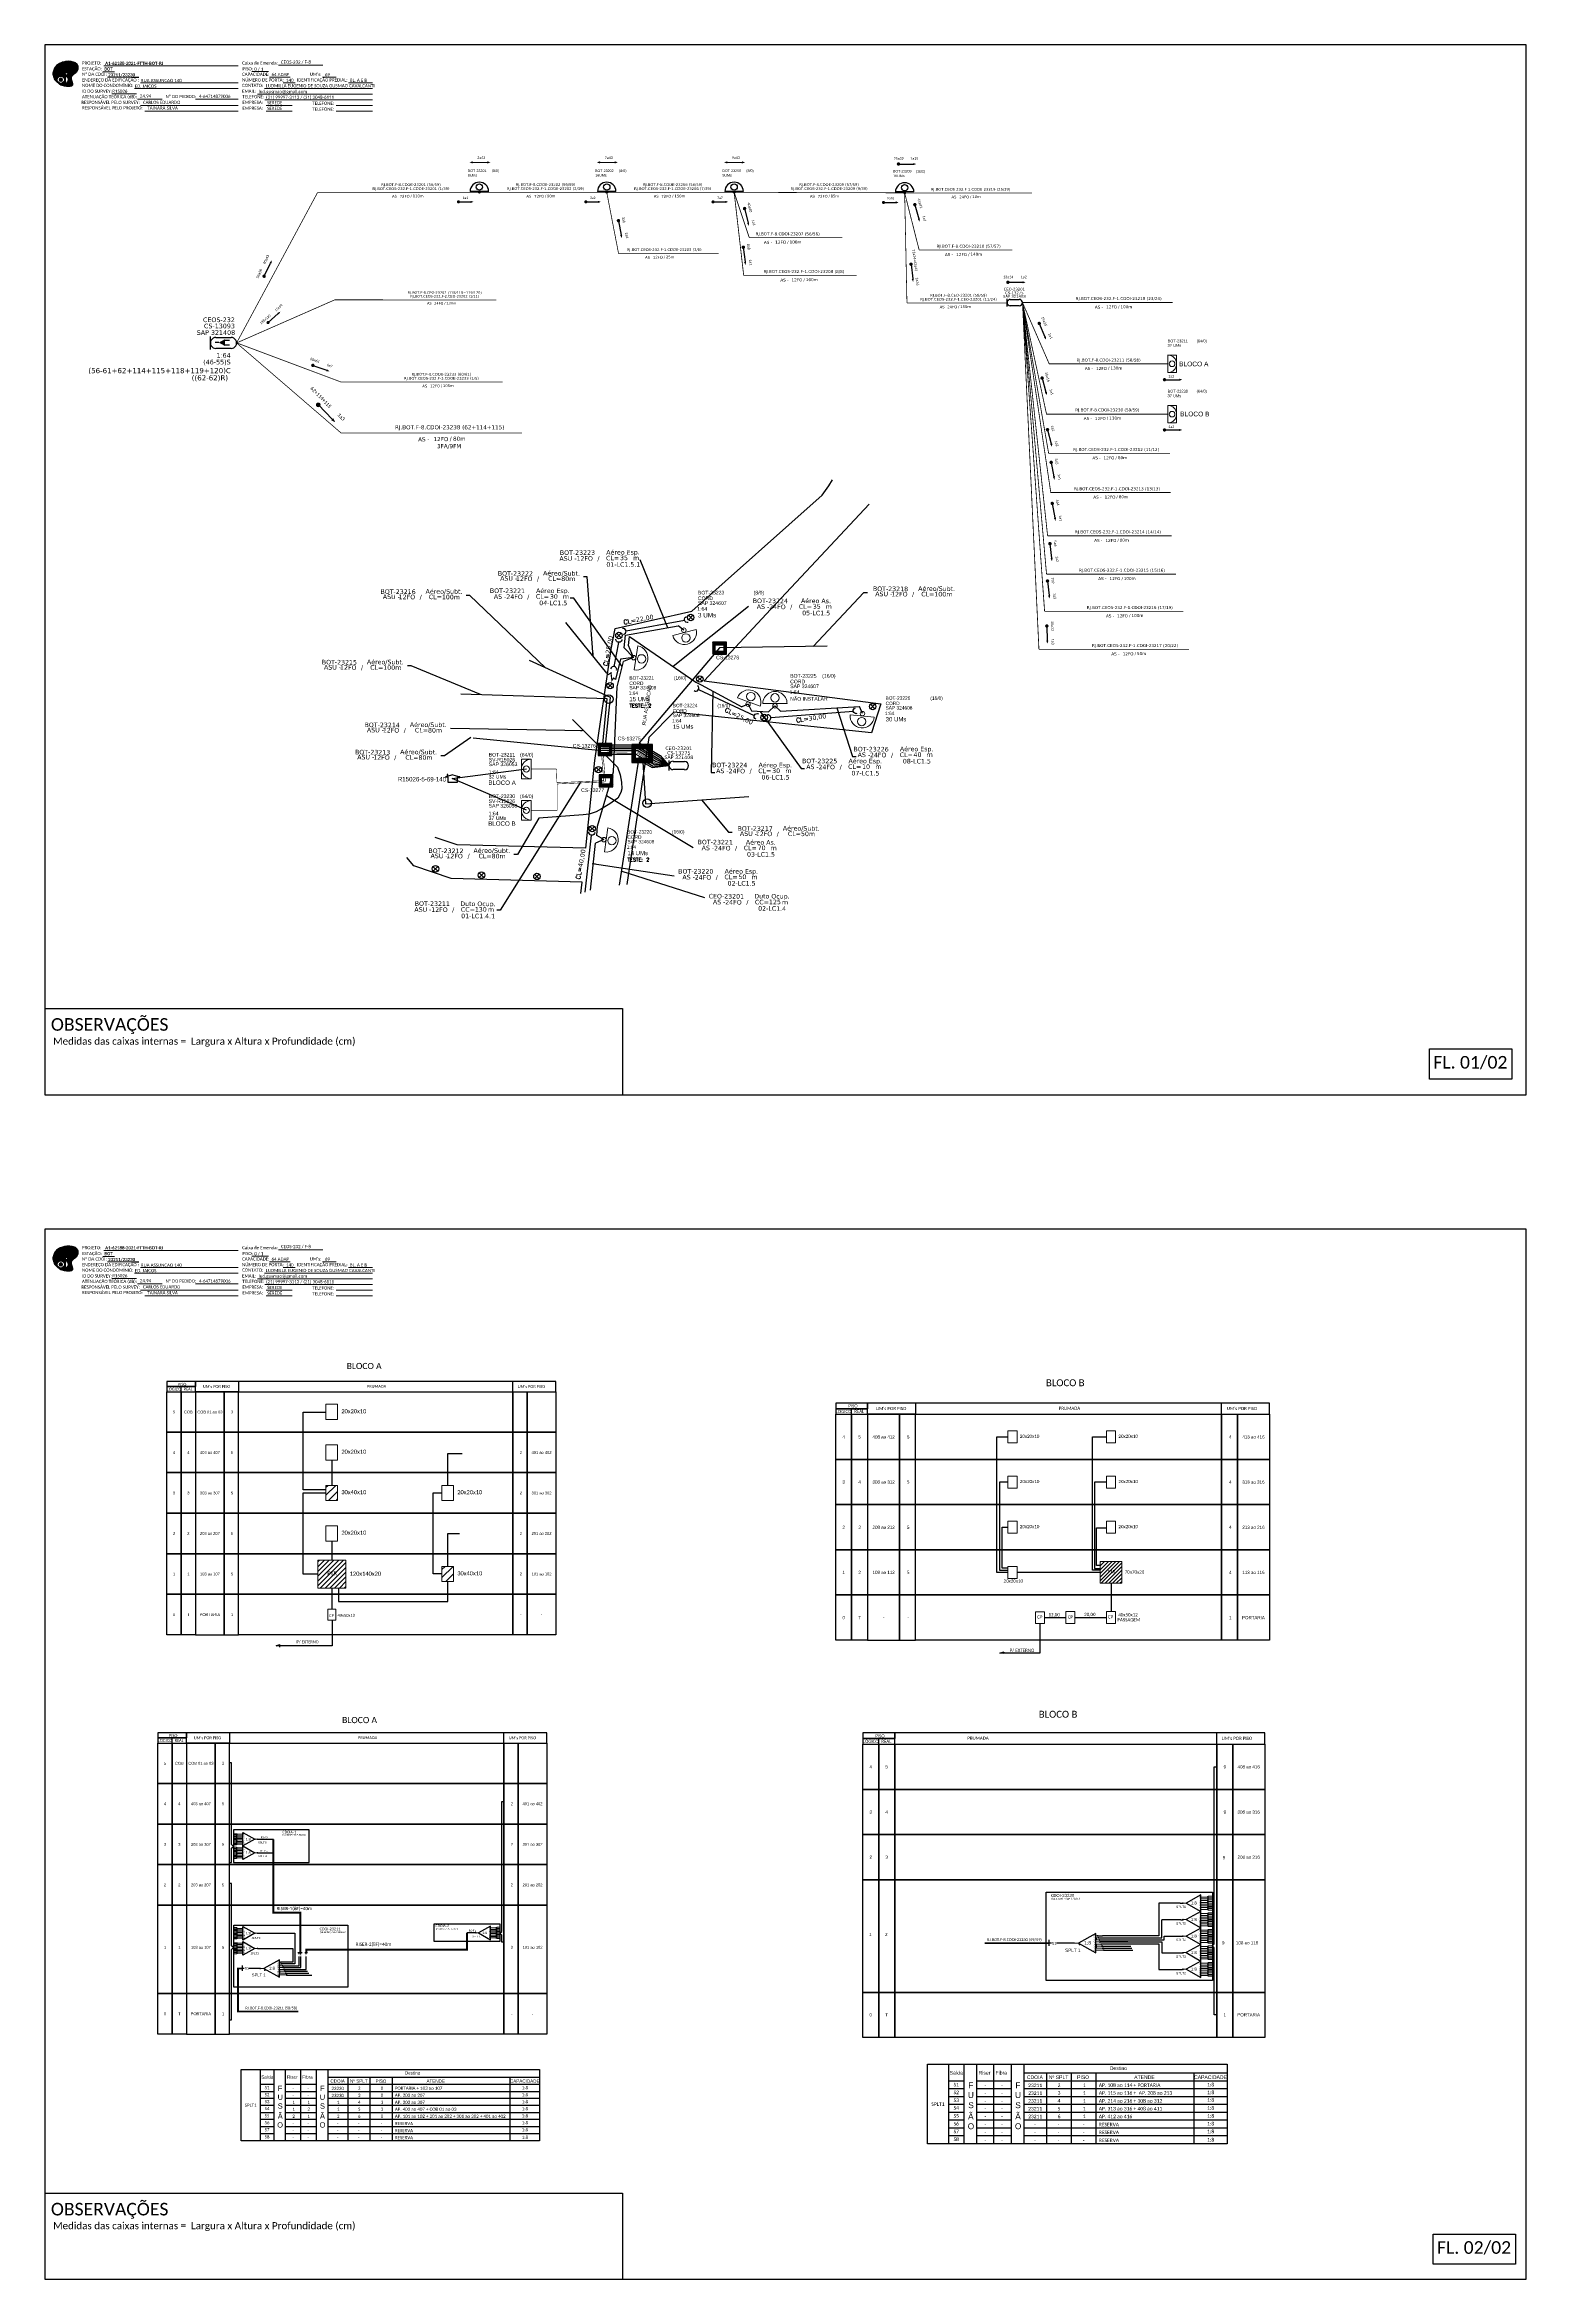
# Model space of a CAD drawing. Extents: x -89 to 749, y 35 to 1299.
import ezdxf
from ezdxf.enums import TextEntityAlignment as Align

# ---------------------------------------------------------------- set-up
doc = ezdxf.new("R2010")
doc.units = 0
for name, color, linetype in [('10.1-Caixas Subterrâneas', 5, 'Continuous'), ('20.4-CEOS', 1, 'Continuous'), ('20.5-CEO', 1, 'Continuous'), ('CAP a instalar', 1, 'Continuous'), ('CD a instalar', 1, 'Continuous'), ('label_cabos', 7, 'Continuous'), ('Legenda', 1, 'Continuous'), ('locais', 7, 'Continuous'), ('QUADRA', 7, 'Continuous'), ('SETA', 7, 'Continuous'), ('Subida Lateral', 5, 'Continuous'), ('Surveys Casinhas', 7, 'Continuous'), ('surveys legendas', 7, 'Continuous'), ('texto', 255, 'Continuous')]:
    doc.layers.add(name, color=color, linetype=linetype)
for name, color, linetype, lineweight in [("20.0-LEGENDA DOS CDO'S", 1, 'Continuous', 0), ('20.1-CDO_INTERIOR', 1, 'Continuous', 0), ('20.2-CDO_POSTE', 1, 'Continuous', 5), ('20.6-CORDOALHA_SUPORTE', 7, 'Continuous', 25), ('40.1-ETIQUETAS', 1, 'Continuous', 20), ('CORDOALHA_SUPORTE', 7, 'Continuous', 25)]:
    doc.layers.add(name, color=color, linetype=linetype, lineweight=lineweight)
doc.layers.add('DROP DE CLIENTE', color=140, linetype='Continuous', plot=False)
doc.layers.add('EXTRA', color=50, linetype='Continuous', plot=False)
doc.styles.add('ARIAL', font='arial.ttf')
doc.styles.add('DIGICADE', font='arial.ttf')
doc.styles.add('MtXpl_Calibri', font='calibri.ttf')
doc.styles.add('ROMANS', font='romans')
doc.styles.add('siredit', font='verdana.ttf')
doc.styles.get("Standard").update_dxf_attribs({"font": 'arial.ttf'})
doc.styles.add('WMF-Calibri0', font='calibri.ttf')
doc.styles.add('WMF-Calibri1', font='calibrib.ttf')
doc.linetypes.add('FENCELINE1', pattern='A,0.25,-0.1,[133,ltypeshp.shx,S=0.1,R=0,X=-0.1,Y=0],-0.1,1', length=1.45)
doc.linetypes.add('RESERVA', pattern='A,0.5,-0.15,["RESERVA",Standard,S=0.18,R=0,X=0,Y=-0.1],-1.3', length=1.95)
doc.dimstyles.new('CC', dxfattribs={"dimtxt": 1, "dimasz": 2, "dimexe": 0.18, "dimexo": 0.0625, "dimgap": 0.09, "dimtad": 0, "dimdec": 0, "dimrnd": 1, "dimzin": 0, "dimdsep": 46, "dimtxsty": 'siredit', "dimblk": 'NONE', "dimcen": 0, "dimse1": 1, "dimse2": 1, "dimsd1": 1, "dimsd2": 1, "dimclrt": 7, "dimadec": 0, "dimazin": 0, "dimtfac": 1, "dimtdec": 0, "dimtofl": 0, "dimtmove": 0, "dimatfit": 3, "dimfxl": 0, "dimtolj": 1, "dimtzin": 0, "dimarcsym": 0})

# ---------------------------------------------------------------- blocks, each defined once
blk = doc.blocks.new('OI')
h = blk.add_hatch(color=40)
edge = h.paths.add_edge_path()
edge.add_spline(control_points=[(4.4, -0.7), (3.9, -1), (3.3, -1.5), (2.8, -2.6), (2.9, -3.5), (3.1, -4.3), (3.3, -4.9), (3.4, -5.4), (3.4, -5.9), (3.2, -6.4), (2.5, -6.6), (1.7, -6.6), (0.6, -6.7), (-0.6, -6.4), (-1.6, -6.1), (-2.8, -5.6), (-3.9, -4.8), (-4.9, -3.7), (-5.3, -2.6), (-5.6, -1.9), (-5.8, -1), (-5.7, 0.5), (-5.1, 2), (-4.1, 3), (-3.3, 3.6), (-2.4, 4.2), (-1.4, 4.4), (-0.6, 4.7), (0.8, 4.9), (2.2, 5), (3.8, 4.6), (4.7, 4.2), (5.4, 3.7), (5.8, 3), (6, 2.2), (6, 1.5), (5.7, 0.6), (5.3, 0.1), (4.9, -0.4), (4.5, -0.6), (4.4, -0.7)], knot_values=[0, 0, 0, 0, 1.60434, 2.417191, 3.427595, 4.282808, 4.776746, 5.304182, 5.888771, 6.258406, 6.858137, 7.79129, 8.986195, 10.124242, 11.187857, 12.242908, 13.953784, 15.414161, 16.515391, 17.349188, 17.675853, 19.552021, 21.515531, 22.568638, 23.63245, 24.621084, 25.782718, 26.745347, 27.142653, 29.870543, 31.004649, 31.921532, 32.709589, 33.801391, 34.042471, 35.192333, 35.971461, 36.628871, 37.254359, 37.836911, 37.836911, 37.836911, 37.836911], degree=3, periodic=0)
h.paths.add_polyline_path([(1.1, -0.9, -1), (0, -0.9, -1)], flags=16)
edge = h.paths.add_edge_path(flags=16)
edge.add_ellipse((0.6, -3.6), major_axis=(-0.02, 1.71), ratio=0.361305, start_angle=0, end_angle=360)
h.paths.add_polyline_path([(-0.4, -3.6, -1), (-3.8, -3.6, -1)], flags=16)
edge = h.paths.add_edge_path(flags=0)
edge.add_ellipse((-2.1, -3.6), major_axis=(0, 0.885), ratio=0.758294, start_angle=0, end_angle=360)
at = {"color": 40}
for centre, radius in [((-2.1, -3.6), 1.72), ((0.5, -0.9), 0.587)]:
    blk.add_circle(centre, radius, dxfattribs=at)
blk.add_ellipse((-2.1, -3.6), major_axis=(0, 0.885), ratio=0.758294, start_param=-3.141592653589792, end_param=3.141592653589792, dxfattribs=at)
blk.add_ellipse((0.6, -3.6), major_axis=(-0.02, 1.71), ratio=0.361305, dxfattribs=at)
at = {"color": 40, "start_tangent": (-0.800898, -0.598801), "end_tangent": (-0.800898, -0.598801)}
blk.add_spline([(4.4, -0.7), (3.2, -1.8), (2.9, -2.5), (2.9, -3.5), (3.1, -4.4), (3.3, -4.8), (3.4, -5.4), (3.4, -6), (3.2, -6.3), (2.7, -6.5), (1.7, -6.6), (0.5, -6.6), (-0.6, -6.4), (-1.6, -6.1), (-2.6, -5.7), (-3.9, -4.7), (-4.9, -3.6), (-5.4, -2.6), (-5.6, -1.8), (-5.7, -1.5), (-5.6, 0.4), (-4.8, 2.2), (-4.1, 3), (-3.3, 3.6), (-2.4, 4.1), (-1.3, 4.5), (-0.4, 4.7), (0, 4.8), (2.7, 4.8), (3.8, 4.5), (4.7, 4.2), (5.3, 3.7), (5.9, 2.7), (5.9, 2.5), (5.9, 1.3), (5.7, 0.6), (5.3, 0.1), (4.8, -0.4), (4.4, -0.7)], degree=3, dxfattribs=at)
blk = doc.blocks.new('CARIMBO')
at = {"color": 7, "lineweight": 0}
for points in [[(35.1, -20.1), (41.7, -20.1)], [(35.7, -16.8), (111.6, -16.8)], [(37.8, -23.1), (51.8, -23.1)], [(119.4, -20), (128.9, -20)], [(129.5, -23.1), (141.1, -23.1)], [(134.5, -16.3), (159.6, -16.3)], [(159.4, -23.1), (167.1, -23.1)], [(40.1, -32.5), (54.1, -32.5)], [(53, -29.5), (111.6, -29.5)], [(54.7, -35.5), (68.6, -35.5)], [(56.4, -26.4), (111.6, -26.4)], [(122.6, -32.7), (187.8, -32.7)], [(126.6, -29.5), (187.8, -29.5)], [(126.8, -36), (187.8, -36)], [(137.1, -26.4), (144, -26.4)], [(174.2, -26.4), (187.8, -26.4)], [(56.4, -39.1), (111.6, -39.1)], [(58.9, -42.3), (111.6, -42.3)], [(127.5, -39.1), (142.3, -39.1)], [(127.5, -42.3), (142.3, -42.3)], [(167.1, -39.1), (187.8, -39.1)], [(167.1, -42.3), (187.8, -42.3)]]:
    blk.add_lwpolyline(points, dxfattribs=at)
at = {"color": 7, "xscale": 1.213923925163967, "yscale": 1.213923925163967, "zscale": 1.213923925163967, "rotation": 0.1532896023949059}
blk.add_blockref('OI', (13.9, -20.2), dxfattribs=at)
at = {"color": 7, "lineweight": 0, "style": 'WMF-Calibri0'}
for s, height, p in [('PROJETO:', 1.79, (23.3, -16)), ('ESTAÇÃO:', 1.79, (23.3, -19.3)), ('Nº DA CDOI:', 1.793, (23.3, -22.4)), ('ENDEREÇO DA EDIFICAÇÃO :', 1.793, (23.3, -25.6)), ('CAPACIDADE:', 1.793, (113.9, -22.4)), ('Caixa de Emenda:', 1.793, (114, -16)), ('NÚMERO DE PORTA:', 1.793, (113.9, -25.6)), ('PISO:', 1.79, (114.1, -19.3)), ('IDENTIFICAÇÃO PREDIAL:', 1.793, (145, -25.6)), ("UM's:", 1.79, (152.2, -22.4)), ('RESPONSÁVEL PELO SURVEY:', 1.793, (23, -38.3)), ('ATENUAÇÃO TEÓRICA (dB):', 1.793, (23.3, -35.1)), ('NOME DO CONDOMÍNIO:', 1.793, (23.3, -28.7)), ('ID DO SURVEY:', 1.793, (23.3, -32)), ('CONTATO:', 1.79, (113.9, -28.7)), ('EMAIL:', 1.79, (113.9, -32)), ('TELEFONE:', 1.79, (114.1, -35.1)), ('EMPRESA:', 1.79, (114.1, -38.3)), ('TELEFONE:', 1.79, (153.7, -38.8)), ('RESPONSÁVEL PELO PROJETO:', 1.793, (23.3, -41.4)), ('EMPRESA:', 1.79, (114.1, -41.6)), ('TELEFONE:', 1.79, (153.7, -42.1))]:
    blk.add_text(s, height=height, dxfattribs=at).set_placement(p)
at = {"color": 7, "lineweight": 0, "flags": 8}
for tag, p, style in [('EST', (35.9, -19.4), 'WMF-Calibri1'), ('PROJ', (36.5, -16.1), 'WMF-Calibri1'), ('LOGRADOURO', (56.6, -25.9), 'WMF-Calibri0'), ('PISO_PTR', (120.8, -19.4), 'WMF-Calibri0'), ('CAPAC.', (130.7, -22.5), 'WMF-Calibri0'), ('CEOS-XX', (135.9, -15.5), 'WMF-Calibri0'), ('N°', (138.8, -25.8), 'WMF-Calibri0'), ("UC'S", (160.8, -22.5), 'WMF-Calibri0'), ('N°PREDIO', (174.9, -25.8), 'WMF-Calibri0'), ('_ID_', (40.4, -31.9), 'WMF-Calibri0'), ('NOME_DO_COND.', (53.2, -29), 'WMF-Calibri0'), ('O_POTEN', (56.1, -34.7), 'WMF-Calibri0'), ('RES_SURVEY', (57.8, -38.2), 'WMF-Calibri0'), ('EMAIL', (123.3, -32.1), 'WMF-Calibri0'), ('NOME_DO_CONTATO', (127.3, -28.9), 'WMF-Calibri0'), ('TELEFONE', (127.5, -35.4), 'WMF-Calibri0'), ('EMP_RESP_SURVEY', (128.2, -38.5), 'WMF-Calibri0'), ('CONT_RESP_SURVEY', (167.8, -38.5), 'WMF-Calibri0'), ('RES_PROJ', (60.3, -41.5), 'WMF-Calibri0'), ('EMP_RESP_PROJ', (128.2, -41.7), 'WMF-Calibri0'), ('CONT_RESP_PROJ', (167.8, -41.7), 'WMF-Calibri0')]:
    blk.add_attdef(tag, p, '', height=1.79, dxfattribs=dict(at, style=style))
at = {"color": 7, "lineweight": 0, "style": 'WMF-Calibri1', "flags": 8}
blk.add_attdef("N° CDO'S", text='', height=1.79, dxfattribs=at).set_placement((44.8, -22.7), align=Align.CENTER)
blk = doc.blocks.new('SPLT_1-8_DIV_DIR')
h = blk.add_hatch(color=3)
h.dxf.hatch_style = 1
edge = h.paths.add_edge_path()
edge.add_arc((12.8, 4), 0.242, 0, 360)
h = blk.add_hatch(color=3)
h.dxf.hatch_style = 1
edge = h.paths.add_edge_path()
edge.add_arc((13.3, 2.9), 0.242, 0, 360)
h = blk.add_hatch(color=3)
h.dxf.hatch_style = 1
edge = h.paths.add_edge_path()
edge.add_arc((13.8, 1.7), 0.242, 0, 360)
h = blk.add_hatch(color=3)
h.dxf.hatch_style = 1
edge = h.paths.add_edge_path()
edge.add_arc((14.3, 0.6), 0.242, 0, 360)
h = blk.add_hatch(color=3)
h.dxf.hatch_style = 1
edge = h.paths.add_edge_path()
edge.add_arc((14.8, -0.6), 0.242, 0, 360)
h = blk.add_hatch(color=3)
h.dxf.hatch_style = 1
edge = h.paths.add_edge_path()
edge.add_arc((15.3, -1.7), 0.242, 0, 360)
h = blk.add_hatch(color=3)
h.dxf.hatch_style = 1
edge = h.paths.add_edge_path()
edge.add_arc((15.8, -2.9), 0.242, 0, 360)
h = blk.add_hatch(color=3)
h.dxf.hatch_style = 1
edge = h.paths.add_edge_path()
edge.add_arc((16.3, -4), 0.242, 0, 360)
at = {"color": 1, "lineweight": 0}
blk.add_lwpolyline([(2.2, 0), (0, 0)], dxfattribs=at)
at = {"color": 1}
blk.add_lwpolyline([(11.9, 5.4), (2.2, 0), (11.9, -5.4), (11.9, 5.4)], dxfattribs=at)
at = {"color": 7, "lineweight": 0}
for points in [[(12.8, 4), (11.9, 4)], [(11.9, 2.9), (13.3, 2.9)], [(11.9, 1.7), (13.8, 1.7)], [(11.9, 0.6), (14.3, 0.6)], [(11.9, -0.6), (14.8, -0.6)], [(11.9, -1.7), (15.3, -1.7)], [(11.9, -2.9), (15.8, -2.9)], [(11.9, -4), (16.3, -4)]]:
    blk.add_lwpolyline(points, dxfattribs=at)
at = {"color": 3}
for centre in [(12.8, 4), (13.3, 2.9), (13.8, 1.7), (14.3, 0.6), (14.8, -0.6), (15.3, -1.7), (15.8, -2.9), (16.3, -4)]:
    blk.add_circle(centre, 0.242, dxfattribs=at)
at = {"color": 1, "style": 'ARIAL'}
for s, height, p in [('1:8', 2, (5.3, -0.9)), ('S1', 0.75, (10.5, 3.8)), ('S2', 0.75, (10.5, 2.6)), ('S3', 0.75, (10.5, 1.4)), ('S4', 0.75, (10.5, 0.2)), ('S5', 0.75, (10.5, -1)), ('S6', 0.75, (10.5, -2.1)), ('S7', 0.75, (10.5, -3.2)), ('S8', 0.75, (10.5, -4.4))]:
    blk.add_text(s, height=height, dxfattribs=at).set_placement(p)
blk = doc.blocks.new('CDOE-TEXTO PADRÃO')
at = {"layer": "20.0-LEGENDA DOS CDO'S", "color": 0, "style": 'ARIAL'}
for tag, p in [('CDO_N', (0.5, 7.4)), ('CORDOALHA', (0.5, 4.3)), ('SAP', (0.5, 1.7)), ('SPLITER_1', (0.6, -0.9)), ('SPLITER_2', (0.6, -3.5)), ('(XX-XX_F)S', (0.5, -8.3)), ('(XX-XX_L)S', (0.5, -10.8)), ('UMS', (0.5, -13.1))]:
    blk.add_attdef(tag, p, '', height=1.7, rotation=0.118, dxfattribs=at)
blk.add_attdef('FIBRAS_UTILIZADAS', text='', height=1.7, rotation=0.118, dxfattribs=at).set_placement((19.8, 7.4), align=Align.CENTER)
blk = doc.blocks.new('SETA1')
at = {"const_width": 1.1}
blk.add_lwpolyline([(-5.3, 0, 1), (-4.2, 0, 1)], format="xyb", close=True, dxfattribs=at)
at = {"layer": 'SETA'}
blk.add_lwpolyline([(-4.7, 0), (4.7, 0)], dxfattribs=at)
blk.add_solid([(4.7, 0.7), (6.7, 0), (4.7, -0.7)], dxfattribs=at)
blk = doc.blocks.new('ETIQUETA_RS5F')
at = {"layer": '40.1-ETIQUETAS', "color": 0, "style": 'siredit'}
blk.add_text('/', height=1.5, dxfattribs=at).set_placement((1.6, -2), align=Align.MIDDLE_RIGHT)
for tag, p in [('ETIQUETA_R_SECUNDARIA', (1.2, 2.1)), ('ETIQUETA_R_PRIMARIA', (1.2, 4.1)), ('F_ATIVAS/F_MORTAS', (1.1, -4.2))]:
    blk.add_attdef(tag, text='', height=1.5, dxfattribs=at).set_placement(p, align=Align.MIDDLE_CENTER)
for tag, p in [('TIPO_CABO', (-6.6, -2.1)), ('CAP_CABO', (0.4, -2.1))]:
    blk.add_attdef(tag, text='', height=1.5, dxfattribs=at).set_placement(p, align=Align.MIDDLE_RIGHT)
for tag, p in [('FUSÃO_1', (0.8, -8.4)), ('FUSÃO_2', (0.8, -10.6)), ('FUSÃO_3', (0.8, -12.9)), ('FUSÃO_4', (0.8, -15.1)), ('FUSÃO_5', (0.8, -17.2))]:
    blk.add_attdef(tag, text='', height=1.5, dxfattribs=at).set_placement(p, align=Align.CENTER)
blk.add_attdef('METROS', text='', height=1.5, dxfattribs=at).set_placement((2.1, -2), align=Align.MIDDLE_LEFT)
blk = doc.blocks.new('CDOI_INT')
at = {"layer": '20.1-CDO_INTERIOR', "color": 0, "lineweight": 18}
blk.add_lwpolyline([(4.2, -4.2), (4.2, 4.2), (0, 4.2), (0, -4.2)], close=True, dxfattribs=at)
blk.add_circle((2.1, 0), 1.36, dxfattribs=at)
blk.add_arc((0, 0), 4.25, 270, 90, dxfattribs=at)
at = {"layer": "20.0-LEGENDA DOS CDO'S", "color": 0, "style": 'ARIAL'}
for tag, p in [('CDO_N', (-0.1, 10.4)), ('SPLITER_1', (21.2, 10.4)), ('SURVEY', (-0.1, 8.2)), ('SAP', (-0.1, 6.2)), ('SPLITER_2', (21.2, 8.7)), ('1:XX', (5.9, -2.2)), ('UMS', (5.9, -4.2))]:
    blk.add_attdef(tag, p, '', height=1.36, dxfattribs=at)
blk.add_attdef('FIBRAS_UTILIZADAS', text='', height=1.36, dxfattribs=at).set_placement((15.3, 10.4), align=Align.CENTER)
blk = doc.blocks.new('SPLT_1-8_SC-APC')
at = {"color": 1, "lineweight": 0}
blk.add_lwpolyline([(-17, -7.5), (-19.3, -7.5)], dxfattribs=at)
at = {"color": 1}
blk.add_lwpolyline([(-7.4, -2.1), (-17, -7.5), (-7.4, -13), (-7.4, -2.1)], dxfattribs=at)
at = {"color": 3, "lineweight": 0}
for points in [[(-3, -3.5), (-7.4, -3.5)], [(-7.4, -4.7), (-3, -4.7)], [(-7.4, -5.8), (-3, -5.8)], [(-7.4, -7), (-3, -7)], [(-7.4, -8.1), (-3, -8.1)], [(-7.4, -9.3), (-3, -9.3)], [(-7.4, -10.4), (-3, -10.4)], [(-7.4, -11.6), (-3, -11.6)], [(-2.4, -3), (-2.4, -4)], [(-2.4, -3), (0, -3)], [(-2.4, -4), (0, -4)], [(-2.4, -4.2), (-2.4, -5.2)], [(-2.4, -4.2), (0, -4.2)], [(-2.4, -5.2), (0, -5.2)], [(-2.4, -5.3), (-2.4, -6.3)], [(-2.4, -5.3), (0, -5.3)], [(-2.4, -6.3), (0, -6.3)], [(-2.4, -6.5), (-2.4, -7.5)], [(-2.4, -6.5), (0, -6.5)], [(-2.4, -7.5), (0, -7.5)], [(-2.4, -7.6), (-2.4, -8.6)], [(-2.4, -7.6), (0, -7.6)], [(-2.4, -8.6), (0, -8.6)], [(-2.4, -8.8), (-2.4, -9.8)], [(-2.4, -8.8), (0, -8.8)], [(-2.4, -9.8), (0, -9.8)], [(-2.4, -9.9), (-2.4, -10.9)], [(-2.4, -9.9), (0, -9.9)], [(-2.4, -10.9), (0, -10.9)], [(-2.4, -11.1), (-2.4, -12.1)], [(-2.4, -11.1), (0, -11.1)], [(-2.4, -12.1), (0, -12.1)]]:
    blk.add_lwpolyline(points, dxfattribs=at)
for points in [[(-3, -3.2), (-2.4, -3.2), (-2.4, -3.8), (-3, -3.8)], [(-3, -4.4), (-2.4, -4.4), (-2.4, -5), (-3, -5)], [(-3, -5.5), (-2.4, -5.5), (-2.4, -6.1), (-3, -6.1)], [(-3, -6.7), (-2.4, -6.7), (-2.4, -7.3), (-3, -7.3)], [(-3, -7.8), (-2.4, -7.8), (-2.4, -8.4), (-3, -8.4)], [(-3, -9), (-2.4, -9), (-2.4, -9.6), (-3, -9.6)], [(-3, -10.1), (-2.4, -10.1), (-2.4, -10.7), (-3, -10.7)], [(-3, -11.3), (-2.4, -11.3), (-2.4, -11.9), (-3, -11.9)]]:
    blk.add_lwpolyline(points, close=True, dxfattribs=at)
at = {"color": 1, "style": 'ARIAL'}
for s, height, p in [('1:8', 2, (-13.9, -8.4)), ('S1', 0.75, (-8.7, -3.8)), ('S2', 0.75, (-8.7, -5)), ('S3', 0.75, (-8.7, -6.2)), ('S4', 0.75, (-8.7, -7.4)), ('S5', 0.75, (-8.7, -8.6)), ('S6', 0.75, (-8.7, -9.7)), ('S7', 0.75, (-8.7, -10.8)), ('S8', 0.75, (-8.7, -11.9))]:
    blk.add_text(s, height=height, dxfattribs=at).set_placement(p)
blk = doc.blocks.new('*X58')
at = {"color": 0, "linetype": 'Continuous'}
for p, q in [((-1.25, 0.34099), (-0.49099, 1.1)), ((-1.25, 0.517767), (-0.667767, 1.1)), ((-1.25, 0.694544), (-0.844544, 1.1)), ((-1.25, 0.87132), (-1.02132, 1.1)), ((-1.25, 1.048097), (-1.198097, 1.1)), ((-1.25, 0.164214), (-0.8035, 0.610714)), ((-1.25, -0.012563), (-0.8035, 0.433937)), ((-1.25, -0.18934), (-0.8035, 0.25716)), ((-1.25, -0.366117), (-0.8035, 0.080383)), ((-0.789214, 0.625), (-0.314214, 1.1)), ((-0.612437, 0.625), (-0.137437, 1.1)), ((-0.43566, 0.625), (0.03934, 1.1)), ((-0.258883, 0.625), (0.216117, 1.1)), ((-0.082107, 0.625), (0.392893, 1.1)), ((0.09467, 0.625), (0.56967, 1.1)), ((0.271447, 0.625), (0.746447, 1.1)), ((0.448223, 0.625), (0.923223, 1.1)), ((0.625, 0.625), (1.1, 1.1)), ((0.801777, 0.625), (1.25, 1.073223)), ((0.8035, 0.449947), (1.25, 0.896447)), ((0.8035, 0.27317), (1.25, 0.71967)), ((0.8035, 0.096393), (1.25, 0.542893)), ((0.8035, -0.080383), (1.25, 0.366117)), ((0.8035, -0.25716), (1.25, 0.18934)), ((0.8035, -0.433937), (1.25, 0.012563)), ((-1.25, -0.542893), (-0.8035, -0.096393)), ((-1.25, -0.71967), (-0.8035, -0.27317)), ((-1.25, -0.896447), (-0.8035, -0.449947)), ((-1.25, -1.073223), (-0.801777, -0.625)), ((-1.1, -1.1), (-0.625, -0.625)), ((-0.923223, -1.1), (-0.448223, -0.625)), ((-0.746447, -1.1), (-0.271447, -0.625)), ((-0.56967, -1.1), (-0.09467, -0.625)), ((-0.392893, -1.1), (0.082107, -0.625)), ((-0.216117, -1.1), (0.258883, -0.625)), ((-0.03934, -1.1), (0.43566, -0.625)), ((0.137437, -1.1), (0.612437, -0.625)), ((0.314214, -1.1), (0.789214, -0.625)), ((0.49099, -1.1), (1.25, -0.34099)), ((0.667767, -1.1), (1.25, -0.517767)), ((0.8035, -0.610714), (1.25, -0.164214)), ((0.844544, -1.1), (1.25, -0.694544)), ((1.02132, -1.1), (1.25, -0.87132)), ((1.198097, -1.1), (1.25, -1.048097))]:
    blk.add_line(p, q, dxfattribs=at)
blk = doc.blocks.new('MANHOLE_MQ')
at = {"color": 0, "linetype": 'Continuous'}
for p, q in [((0.0000062, 0.0000057), (-0.0000063, 0.0000057)), ((-0.0000063, 0.0000057), (-0.0000063, -0.0000053)), ((-0.000004, 0.0000033), (0.000004, 0.0000033)), ((-0.000004, -0.0000029), (-0.000004, 0.0000033)), ((0.000004, 0.0000033), (0.000004, -0.0000029)), ((0.0000062, -0.0000053), (0.0000062, 0.0000057)), ((-0.0000063, -0.0000053), (0.0000062, -0.0000053)), ((0.000004, -0.0000029), (-0.000004, -0.0000029)), ((0.000004, -0.0000029), (0.000004, -0.0000029))]:
    blk.add_line(p, q, dxfattribs=at)
at = {"color": 0, "linetype": 'Continuous', "xscale": 5e-06, "yscale": 5e-06, "zscale": 1e-05}
blk.add_blockref('*X58', (0, 0.0000002), dxfattribs=at)
blk = doc.blocks.new('*U77')
at = {"color": 0}
blk.add_line((2.14, -0.58), (-2.1, -0.68), dxfattribs=at)
for centre, radius in [((0, 0.38), 0.733), ((0.03, -1.03), 0.393)]:
    blk.add_circle(centre, radius, dxfattribs=at)
blk.add_arc((0.02, -0.63), 2.12, 1.3782, 181.3782, dxfattribs=at)
blk = doc.blocks.new('Inst CDOE-8 CAIXA DIST OPT CDOE 48F_8D C_SPL OPTAP')
at = {"layer": "20.0-LEGENDA DOS CDO'S", "color": 0, "style": 'ARIAL'}
for tag, p, height in [('FID', (0.12, 5.25), 0.8), ('FIBRAS_UTILIZADAS', (2.38, 5.26), 0.8), ('1:XX', (-0.01, 1.7), 0.8), ('SAP', (0.12, 2.96), 0.8), ('CORDOALHA', (0.12, 4.02), 0.8), ('UMS', (0.14, 0.22), 1)]:
    blk.add_attdef(tag, p, '', height=height, rotation=0.118, dxfattribs=at)
at = {"layer": "20.0-LEGENDA DOS CDO'S", "color": 0}
for tag, p, style, flags in [('ID_ATIVIDADE', (0.12, 6.47), 'ARIAL', 3), ('FATOR', (7.92, 6.47), 'ARIAL', 1), ('QTDE', (0.23, -0.97), 'DIGICADE', 3)]:
    blk.add_attdef(tag, p, '', height=0.8, rotation=0.118, dxfattribs=dict(at, style=style, flags=flags))
blk = doc.blocks.new('Inst CDOE-16 CAIXA DIST OPT CDOE 48F_16D C_SPL_2_1_8')
at = {"layer": "20.0-LEGENDA DOS CDO'S", "color": 0, "style": 'ARIAL'}
for tag, p, height in [('FID', (0.12, 5.25), 0.8), ('1:XX', (-0.01, 1.7), 0.8), ('SAP', (0.12, 2.96), 0.8), ('CORDOALHA', (0.12, 4.02), 0.8), ('UMS', (0.14, 0.22), 1)]:
    blk.add_attdef(tag, p, '', height=height, rotation=0.118, dxfattribs=at)
at = {"layer": "20.0-LEGENDA DOS CDO'S", "color": 0}
for tag, p, style, flags in [('ID_ATIVIDADE', (0.12, 6.47), 'ARIAL', 3), ('FATOR', (7.92, 6.47), 'ARIAL', 1), ('QTDE', (0.1, -1.17), 'DIGICADE', 3)]:
    blk.add_attdef(tag, p, '', height=0.8, rotation=0.118, dxfattribs=dict(at, style=style, flags=flags))
at = {"layer": "20.0-LEGENDA DOS CDO'S", "color": 0, "style": 'ARIAL'}
blk.add_attdef('FIBRAS_UTILIZADAS', text='', height=0.8, rotation=0.118, dxfattribs=at).set_placement((8.08, 5.26), align=Align.CENTER)
blk = doc.blocks.new('Teste  FTTH')
at = {"color": 0, "lineweight": 0, "style": 'ROMANS'}
for tag, p in [('TESTE', (-2.3, -0.29)), ('QTDE', (0.21, -0.29))]:
    blk.add_attdef(tag, p, '', height=0.48, dxfattribs=at)
for tag, p, flags in [('FID', (-2.23, -1.25), 1), ('FATOR', (-2.23, -2.03), 3), ('ID_ATIVIDADE', (-2.23, -2.72), 3)]:
    blk.add_attdef(tag, p, '', height=0.48, dxfattribs=dict(at, flags=flags))
blk = doc.blocks.new('Inst CORD BENZINAL 4.55MM 3F (sem recursos)')
at = {"layer": '20.6-CORDOALHA_SUPORTE', "color": 0, "lineweight": 0, "style": 'ROMANS'}
for tag, p, flags in [('FATOR', (-5.2, -4.44), 3), ('ID_ATIVIDADE', (-5.2, -6.67), 3), ('FID', (-5.2, -8.9), 1)]:
    blk.add_attdef(tag, p, '', height=1, dxfattribs=dict(at, flags=flags))
blk.add_attdef('LANCE', text='', height=1, dxfattribs=at).set_placement((-0.54, -2.21), align=Align.RIGHT)
at = {"layer": '20.6-CORDOALHA_SUPORTE', "color": 0, "style": 'siredit'}
blk.add_attdef('QTDE', (-0.54, -2.21), '', height=1, rotation=359.69, dxfattribs=at)
blk = doc.blocks.new('Inst CDOI-64')
at = {"layer": '20.1-CDO_INTERIOR', "color": 1, "lineweight": 18}
blk.add_lwpolyline([(-2.12, -2.13), (-2.12, 2.12), (0, 2.12), (0.01, -2.13)], close=True, dxfattribs=at)
blk.add_circle((-1.06, 0), 0.68, dxfattribs=at)
blk.add_arc((0.01, 0), 2.13, 90.0276, 270.0276, dxfattribs=at)
at = {"layer": "20.0-LEGENDA DOS CDO'S", "style": 'ARIAL'}
for tag, p, rotation in [('SAP', (-9.3, 0.61), 359.9724), ('SURVEY', (-9.3, 1.6), 359.9724), ('FID', (-9.3, 2.69), 0.118), ('1:XX', (-9.31, -1.08), 359.9724), ('UMS', (-9.31, -2.09), 359.9724)]:
    blk.add_attdef(tag, p, '', height=0.8, rotation=rotation, dxfattribs=at)
at = {"layer": "20.0-LEGENDA DOS CDO'S"}
for tag, p, style, flags in [('ID_ATIVIDADE', (-9.3, 3.78), 'ARIAL', 3), ('FATOR', (-1.5, 3.78), 'ARIAL', 1), ('QTDE', (-9.18, -3.66), 'DIGICADE', 3)]:
    blk.add_attdef(tag, p, '', height=0.8, rotation=0.118, dxfattribs=dict(at, style=style, flags=flags))
at = {"layer": "20.0-LEGENDA DOS CDO'S", "style": 'ARIAL'}
blk.add_attdef('FIBRAS_UTILIZADAS', text='', height=0.8, rotation=359.9724, dxfattribs=at).set_placement((-0.99, 2.69), align=Align.CENTER)
blk = doc.blocks.new('LEGENDA DOS CABOS')
at = {"layer": 'EXTRA', "color": 0, "style": 'siredit'}
for tag, p in [('ID', (4.6, 0.97)), ('XX', (9.03, 0.97))]:
    blk.add_attdef(tag, text='', height=0.48, rotation=359.69, dxfattribs=at).set_placement(p, align=Align.MIDDLE_CENTER)
at = {"layer": 'Legenda', "color": 0, "style": 'siredit'}
for tag, p in [('TIPO_CABO', (1.31, 0)), ('CABO', (4.69, -0.05)), ('/', (6.81, -0.05)), ('METROS', (10.03, -0.05))]:
    blk.add_attdef(tag, text='', height=0.8, rotation=359.69, dxfattribs=at).set_placement(p, align=Align.MIDDLE_CENTER)
blk = doc.blocks.new('_None')
blk = doc.blocks.new('CDOE_CT_POSTE')
at = {"layer": "20.0-LEGENDA DOS CDO'S", "color": 0, "style": 'ARIAL'}
for tag, p in [('CDO_N', (0.12, 5.25)), ('CORDOALHA', (0.12, 4.02)), ('SAP', (0.12, 2.96)), ('1:XX', (0.14, 1.23)), ('UMS', (0.14, 0.22))]:
    blk.add_attdef(tag, p, '', height=0.68, rotation=0.118, dxfattribs=at)
blk.add_attdef('FIBRAS_UTILIZADAS', text='', height=0.68, rotation=0.118, dxfattribs=at).set_placement((7.83, 5.26), align=Align.CENTER)
blk = doc.blocks.new('Inst CB ESP CFOA-SM-AS-80-TS-24')
at = {"layer": 'label_cabos', "color": 0, "style": 'siredit'}
for tag, flags, p in [('ID_ATIVIDADE', 3, (1.31, 2.67)), ('FATOR', 1, (11.56, 2.55))]:
    blk.add_attdef(tag, text='', height=1, rotation=359.69, dxfattribs=dict(at, flags=flags)).set_placement(p, align=Align.MIDDLE_CENTER)
for tag, p in [('TIPO_CABO', (1.76, 0)), ('DESTINO_CABO', (3.13, 1.26)), ('CABO', (4.69, -0.05)), ('/', (7.71, -0.05)), ('LANCE', (10.81, 0)), ('TIPO_CABO', (13.11, 1.24)), ('UND', (15.96, 0)), ('FID', (13.15, -1.41))]:
    blk.add_attdef(tag, text='', height=1, rotation=359.69, dxfattribs=at).set_placement(p, align=Align.MIDDLE_CENTER)
blk.add_attdef('QTDE', (12.43, -0.47), '', height=1, rotation=359.69, dxfattribs=at)
blk = doc.blocks.new('Inst CB AS CFOA-SM-AS-80-TS-24')
at = {"layer": 'label_cabos', "color": 0, "style": 'siredit'}
for tag, flags, p in [('ID_ATIVIDADE', 3, (1.31, 2.67)), ('FATOR', 1, (11.56, 2.55))]:
    blk.add_attdef(tag, text='', height=1, rotation=359.69, dxfattribs=dict(at, flags=flags)).set_placement(p, align=Align.MIDDLE_CENTER)
for tag, p in [('TIPO_CABO', (1.76, 0)), ('DESTINO_CABO', (3.13, 1.26)), ('CABO', (4.69, -0.05)), ('/', (7.71, -0.05)), ('LANCE', (10.81, 0)), ('TIPO_CABO', (13.11, 1.24)), ('UND', (15.96, 0)), ('FID', (13.15, -1.41))]:
    blk.add_attdef(tag, text='', height=1, rotation=359.69, dxfattribs=at).set_placement(p, align=Align.MIDDLE_CENTER)
blk.add_attdef('QTDE', (12.43, -0.47), '', height=1, rotation=359.69, dxfattribs=at)
blk = doc.blocks.new('Inst CB ESP CFOA-SM-ASU-120-S-12')
at = {"layer": 'label_cabos', "color": 0, "style": 'siredit'}
for tag, flags, p in [('ID_ATIVIDADE', 3, (1.31, 2.67)), ('FATOR', 1, (11.56, 2.55))]:
    blk.add_attdef(tag, text='', height=1, rotation=359.69, dxfattribs=dict(at, flags=flags)).set_placement(p, align=Align.MIDDLE_CENTER)
for tag, p in [('TIPO_CABO', (1.26, 0)), ('DESTINO_CABO', (3.13, 1.26)), ('CABO', (4.69, -0.05)), ('/', (7.71, -0.05)), ('LANCE', (10.81, 0)), ('TIPO_CABO', (13.11, 1.24)), ('UND', (15.96, 0)), ('FID', (13.15, -1.41))]:
    blk.add_attdef(tag, text='', height=1, rotation=359.69, dxfattribs=at).set_placement(p, align=Align.MIDDLE_CENTER)
blk.add_attdef('QTDE', (12.43, -0.47), '', height=1, rotation=359.69, dxfattribs=at)
blk = doc.blocks.new('Inst CB DT OCUP CFOA-SM-AS-80-TS-24')
at = {"layer": 'label_cabos', "color": 0, "style": 'siredit'}
for tag, flags, p in [('ID_ATIVIDADE', 3, (1.31, 2.67)), ('FATOR', 1, (11.56, 2.55))]:
    blk.add_attdef(tag, text='', height=1, rotation=359.69, dxfattribs=dict(at, flags=flags)).set_placement(p, align=Align.MIDDLE_CENTER)
for tag, p in [('TIPO_CABO', (1.76, 0)), ('DESTINO_CABO', (3.13, 1.26)), ('CABO', (4.69, -0.05)), ('/', (7.71, -0.05)), ('LANCE', (10.91, 0)), ('TIPO_CABO', (13.11, 1.24)), ('UND', (15.96, 0)), ('FID', (13.15, -1.41))]:
    blk.add_attdef(tag, text='', height=1, rotation=359.69, dxfattribs=at).set_placement(p, align=Align.MIDDLE_CENTER)
blk.add_attdef('QTDE', (12.43, -0.47), '', height=1, rotation=359.69, dxfattribs=at)
blk = doc.blocks.new('Inst CB DT OCUP CFOA-SM-ASU-120-S-12')
at = {"layer": 'label_cabos', "color": 0, "style": 'siredit'}
for tag, flags, p in [('ID_ATIVIDADE', 3, (1.31, 2.67)), ('FATOR', 1, (11.56, 2.55))]:
    blk.add_attdef(tag, text='', height=1, rotation=359.69, dxfattribs=dict(at, flags=flags)).set_placement(p, align=Align.MIDDLE_CENTER)
for tag, p in [('TIPO_CABO', (1.26, 0)), ('DESTINO_CABO', (3.13, 1.26)), ('CABO', (4.69, -0.05)), ('/', (7.71, -0.05)), ('LANCE', (10.91, 0)), ('TIPO_CABO', (13.11, 1.24)), ('UND', (15.96, 0)), ('FID', (13.15, -1.41))]:
    blk.add_attdef(tag, text='', height=1, rotation=359.69, dxfattribs=at).set_placement(p, align=Align.MIDDLE_CENTER)
blk.add_attdef('QTDE', (12.43, -0.47), '', height=1, rotation=359.69, dxfattribs=at)

msp = doc.modelspace()

# ---------------------------------------------------------------- hatches: boundary and pattern name
h = msp.add_hatch()
h.set_pattern_fill('ANSI31', color=1, style=0)
h.paths.add_polyline_path([(76.5, 484), (69.9, 484), (69.9, 475.4), (76.5, 475.4)])
h.paths.add_polyline_path([(142.1, 438.2), (135.5, 438.2), (135.5, 429.6), (142.1, 429.6)])
h.paths.add_polyline_path([(78.2, 478.4), (93.3, 478.4), (93.3, 481.9), (78.2, 481.9)], flags=9)
h.paths.add_polyline_path([(143.8, 432.5), (158.9, 432.5), (158.9, 436.1), (143.8, 436.1)], flags=9)
h = msp.add_hatch()
h.set_pattern_fill('ANSI31', color=1, scale=0.6)
h.set_pattern_definition([(45, (-404.8647, 3074.0954), (-1.3470384, 1.3470384), [])])
h.paths.add_polyline_path([(81.1, 441.7), (65.3, 441.7), (65.3, 425.9), (81.1, 425.9)])
h.paths.add_polyline_path([(70, 432.5), (76.9, 432.5), (76.9, 436), (70, 436)], flags=24)
h = msp.add_hatch()
h.set_pattern_fill('ANSI31', color=1, scale=0.468271)
h.set_pattern_definition([(45, (-98.0938, 2525.7382), (-1.0512984, 1.0512984), [])])
h.paths.add_polyline_path([(520.3, 428.6), (520.3, 441), (508, 441), (508, 428.6)])
h.paths.add_polyline_path([(511.7, 433.8), (517, 433.8), (517, 436.5), (511.7, 436.5)], flags=24)
h = msp.add_hatch(color=3)
h.dxf.hatch_style = 1
edge = h.paths.add_edge_path()
edge.add_arc((31.1, 283.8), 0.179, 0, 360)
h = msp.add_hatch(color=3)
h.dxf.hatch_style = 1
edge = h.paths.add_edge_path()
edge.add_arc((31.1, 276.1), 0.179, 0, 360)
h = msp.add_hatch(color=3)
h.dxf.hatch_style = 1
edge = h.paths.add_edge_path()
edge.add_arc((554.8, 247.7), 0.22, 0, 360)
h = msp.add_hatch(color=3)
h.dxf.hatch_style = 1
edge = h.paths.add_edge_path()
edge.add_arc((31.2, 230.6), 0.179, 0, 360)
h = msp.add_hatch(color=3)
h.dxf.hatch_style = 1
edge = h.paths.add_edge_path()
edge.add_arc((154.8, 230.8), 0.179, 0, 360)
h = msp.add_hatch(color=3)
h.dxf.hatch_style = 1
edge = h.paths.add_edge_path()
edge.add_arc((554.8, 238.3), 0.22, 0, 360)
h = msp.add_hatch(color=3)
h.dxf.hatch_style = 1
edge = h.paths.add_edge_path()
edge.add_arc((554.8, 229), 0.22, 0, 360)
h = msp.add_hatch(color=3)
h.dxf.hatch_style = 1
edge = h.paths.add_edge_path()
edge.add_arc((31.2, 222.1), 0.179, 0, 360)
h = msp.add_hatch(color=3)
h.dxf.hatch_style = 1
edge = h.paths.add_edge_path()
edge.add_arc((493.2, 225.1), 0.32, 0, 360)
h = msp.add_hatch(color=3)
h.dxf.hatch_style = 1
edge = h.paths.add_edge_path()
edge.add_arc((554.8, 219.6), 0.22, 0, 360)
h = msp.add_hatch(color=3)
h.dxf.hatch_style = 1
edge = h.paths.add_edge_path()
edge.add_arc((32.7, 210.7), 0.197, 0, 360)
h = msp.add_hatch(color=3)
h.dxf.hatch_style = 1
edge = h.paths.add_edge_path()
edge.add_arc((554.8, 210.2), 0.22, 0, 360)

# ---------------------------------------------------------------- linework, layer by layer
at = {"color": 5}
for p, q in [((506.5, 229.2), (509.4, 229.2)), ((553.8, 238.3), (542.9, 238.3))]:
    msp.add_line(p, q, dxfattribs=at)
at = {"color": 7}
for p, q in [((21.9, 153.6), (190.8, 153.6)), ((21.9, 113.2), (21.9, 153.6)), ((32.6, 153.6), (32.6, 113.2)), ((40.4, 153.6), (40.4, 113.2)), ((46.9, 113.2), (46.9, 153.6)), ((55.4, 153.6), (55.4, 113.2)), ((64.4, 153.6), (64.4, 113.2)), ((70.9, 153.6), (70.9, 113.2)), ((190.8, 153.6), (190.8, 113.2)), ((32.6, 145.2), (40.4, 145.2)), ((32.6, 141.2), (40.4, 141.2)), ((46.9, 145.2), (64.4, 145.2)), ((46.9, 141.2), (64.4, 141.2)), ((70.9, 149.2), (190.8, 149.2)), ((70.9, 145.2), (190.8, 145.2)), ((70.9, 141.2), (190.8, 141.2)), ((82.3, 149.2), (82.3, 113.2)), ((94.8, 149.2), (94.8, 113.2)), ((107.4, 149.2), (107.4, 113.2)), ((174, 149.2), (174, 113.2)), ((32.6, 137.3), (40.4, 137.3)), ((32.6, 133.3), (40.4, 133.3)), ((32.6, 129.3), (40.4, 129.3)), ((46.9, 137.3), (64.4, 137.3)), ((46.9, 133.3), (64.4, 133.3)), ((46.9, 129.3), (64.4, 129.3)), ((70.9, 137.3), (190.8, 137.3)), ((70.9, 133.3), (190.8, 133.3)), ((70.9, 129.3), (190.8, 129.3)), ((32.6, 125.4), (40.4, 125.4)), ((32.6, 121.4), (40.4, 121.4)), ((32.6, 117.4), (40.4, 117.4)), ((46.9, 125.4), (64.4, 125.4)), ((46.9, 121.4), (64.4, 121.4)), ((46.9, 117.4), (64.4, 117.4)), ((70.9, 125.4), (190.8, 125.4)), ((70.9, 121.4), (190.8, 121.4)), ((70.9, 117.4), (190.8, 117.4)), ((190.8, 113.2), (21.9, 113.2))]:
    msp.add_line(p, q, dxfattribs=at)
for p, q in [((410.3, 156.5), (579.9, 156.5)), ((410.3, 111.5), (410.3, 156.5)), ((422.2, 156.5), (422.2, 111.5)), ((430.9, 156.5), (430.9, 111.5)), ((438.2, 111.5), (438.2, 156.5)), ((447.6, 156.5), (447.6, 111.5)), ((457.6, 156.5), (457.6, 111.5)), ((464.9, 156.5), (464.9, 111.5)), ((579.9, 156.5), (579.9, 111.5)), ((422.2, 147.2), (430.9, 147.2)), ((422.2, 142.8), (430.9, 142.8)), ((438.2, 147.2), (457.6, 147.2)), ((438.2, 142.8), (457.6, 142.8)), ((464.9, 151.6), (579.9, 151.6)), ((464.9, 147.2), (579.9, 147.2)), ((464.9, 142.8), (579.9, 142.8)), ((477.6, 151.6), (477.6, 111.5)), ((491.6, 151.6), (491.6, 111.5)), ((505.6, 151.6), (505.6, 111.5)), ((561.1, 151.6), (561.1, 111.5)), ((422.2, 138.3), (430.9, 138.3)), ((422.2, 133.9), (430.9, 133.9)), ((422.2, 129.5), (430.9, 129.5)), ((438.2, 138.3), (457.6, 138.3)), ((438.2, 133.9), (457.6, 133.9)), ((438.2, 129.5), (457.6, 129.5)), ((464.9, 138.3), (579.9, 138.3)), ((464.9, 133.9), (579.9, 133.9)), ((464.9, 129.5), (579.9, 129.5)), ((422.2, 125.1), (430.9, 125.1)), ((422.2, 120.6), (430.9, 120.6)), ((422.2, 116.2), (430.9, 116.2)), ((438.2, 125.1), (457.6, 125.1)), ((438.2, 120.6), (457.6, 120.6)), ((438.2, 116.2), (457.6, 116.2)), ((464.9, 125.1), (579.9, 125.1)), ((464.9, 120.6), (579.9, 120.6)), ((464.9, 116.2), (579.9, 116.2)), ((579.9, 111.5), (410.3, 111.5))]:
    msp.add_line(p, q)
for points in [[(-89.3, 705), (749.2, 705), (749.2, 1299), (-89.3, 1299), (-89.3, 705)], [(-39.8, 1280.6), (-36.1, 1280.6)], [(-89.3, 34.9), (749.2, 34.9), (749.2, 628.9), (-89.3, 628.9), (-89.3, 34.9)], [(-39.8, 610.5), (-36.1, 610.5)], [(-12, 537), (-12, 539.9)], [(-3.9, 537), (200, 537), (200, 542.8), (-3.9, 542.8), (-3.9, 542.8), (-3.9, 539.9)], [(20.6, 537), (20.6, 542.8)], [(175.7, 537), (175.7, 542.8)], [(367.4, 524.2), (367.4, 527.4)], [(376.4, 524.2), (603.8, 524.2), (603.8, 530.6), (376.4, 530.6), (376.4, 530.6), (376.4, 527.4)], [(403.8, 524.2), (403.8, 530.6)], [(576.7, 524.2), (576.7, 530.6)], [(-9, 338.2), (194.9, 338.2), (194.9, 344), (-9, 344), (-9, 344), (-9, 341.1)], [(15.5, 338.2), (15.5, 344)], [(170.6, 338.2), (170.6, 344)], [(391.8, 337.6), (601.2, 337.6), (601.2, 344), (391.8, 344), (391.8, 344), (391.8, 340.8)], [(574.1, 337.6), (574.1, 344)], [(-17.1, 338.2), (-17.1, 341.1)], [(382.7, 337.6), (382.7, 340.8)], [(505.7, 227.6), (505.7, 226.9)], [(43.6, 212.9), (43.6, 212.3)]]:
    msp.add_lwpolyline(points)
at = {"color": 7, "lineweight": 0}
for points in [[(-4, 1268.3), (20.1, 1268.3)], [(-4, 598.1), (20.1, 598.1)]]:
    msp.add_lwpolyline(points, dxfattribs=at)
at = {"color": 7, "const_width": 0.877}
for points in [[(144.4, 1210.1, 1), (145.3, 1210.1, 1)], [(216.5, 1210.1, 1), (217.4, 1210.1, 1)]]:
    msp.add_lwpolyline(points, format="xyb", close=True, dxfattribs=at)
for points, const_width in [([(288.5, 1210.1, 1), (289.4, 1210.1, 1)], 0.877), ([(385, 1209.8, 1), (385.9, 1209.8, 1)], 0.877), ([(544, 1109.5, 1), (544.9, 1109.5, 1)], 0.965), ([(544, 1081.1, 1), (544.9, 1081.1, 1)], 0.965)]:
    msp.add_lwpolyline(points, format="xyb", close=True, dxfattribs=dict(const_width=const_width))
at = {"color": 4}
for points in [[(141.3, 883.9), (183.3, 889.3)], [(183.3, 865.9), (141.3, 883.9)]]:
    msp.add_lwpolyline(points, dxfattribs=at)
at = {"color": 7}
for points in [[(-89.2, 753.8), (237.7, 753.8)], [(237.7, 753.8), (237.7, 705)], [(-89.2, 83.6), (237.7, 83.6)], [(237.7, 83.6), (237.7, 34.9)]]:
    msp.add_lwpolyline(points, dxfattribs=at)
for points in [[(694.5, 731), (741.1, 731), (741.1, 713.9), (694.5, 713.9)], [(-20.1, 539.9), (-3.9, 539.9), (-3.9, 542.8), (-20.1, 542.8)], [(-20.1, 537), (-3.9, 537), (-3.9, 539.9), (-20.1, 539.9)], [(-20.1, 537), (-12, 537), (-12, 514.1), (-20.1, 514.1)], [(-12, 537), (-3.9, 537), (-3.9, 514.1), (-12, 514.1)], [(12.3, 537), (-3.9, 537), (-3.9, 514.1), (12.3, 514.1)], [(20.4, 537), (12.3, 537), (12.3, 514.1), (20.4, 514.1)], [(20.4, 537), (175.7, 537), (175.7, 514.1), (20.4, 514.1)], [(175.7, 537), (183.8, 537), (183.8, 514.1), (175.7, 514.1)], [(183.8, 537), (200, 537), (200, 514.1), (183.8, 514.1)], [(358.4, 527.4), (376.4, 527.4), (376.4, 530.6), (358.4, 530.6)], [(358.4, 524.2), (376.4, 524.2), (376.4, 527.4), (358.4, 527.4)], [(358.4, 524.2), (367.4, 524.2), (367.4, 498.7), (358.4, 498.7)], [(367.4, 524.2), (376.4, 524.2), (376.4, 498.7), (367.4, 498.7)], [(394.5, 524.2), (376.4, 524.2), (376.4, 498.7), (394.5, 498.7)], [(403.5, 524.2), (394.5, 524.2), (394.5, 498.7), (403.5, 498.7)], [(403.5, 524.2), (576.7, 524.2), (576.7, 498.7), (403.5, 498.7)], [(576.7, 524.2), (585.8, 524.2), (585.8, 498.7), (576.7, 498.7)], [(585.8, 524.2), (603.8, 524.2), (603.8, 498.7), (585.8, 498.7)], [(-20.1, 514.1), (-12, 514.1), (-12, 491.2), (-20.1, 491.2)], [(-12, 514.1), (-3.9, 514.1), (-3.9, 491.2), (-12, 491.2)], [(12.3, 514.1), (-3.9, 514.1), (-3.9, 491.2), (12.3, 491.2)], [(20.4, 514.1), (12.3, 514.1), (12.3, 491.2), (20.4, 491.2)], [(20.4, 514.1), (175.7, 514.1), (175.7, 491.2), (20.4, 491.2)], [(175.7, 514.1), (183.8, 514.1), (183.8, 491.2), (175.7, 491.2)], [(183.8, 514.1), (200, 514.1), (200, 491.2), (183.8, 491.2)], [(358.4, 498.7), (367.4, 498.7), (367.4, 473.1), (358.4, 473.1)], [(367.4, 498.7), (376.4, 498.7), (376.4, 473.1), (367.4, 473.1)], [(394.5, 498.7), (376.4, 498.7), (376.4, 473.1), (394.5, 473.1)], [(403.5, 498.7), (394.5, 498.7), (394.5, 473.1), (403.5, 473.1)], [(403.5, 498.7), (576.7, 498.7), (576.7, 473.1), (403.5, 473.1)], [(576.7, 498.7), (585.8, 498.7), (585.8, 473.1), (576.7, 473.1)], [(585.8, 498.7), (603.8, 498.7), (603.8, 473.1), (585.8, 473.1)], [(-20.1, 491.2), (-12, 491.2), (-12, 468.2), (-20.1, 468.2)], [(-12, 491.2), (-3.9, 491.2), (-3.9, 468.2), (-12, 468.2)], [(12.3, 491.2), (-3.9, 491.2), (-3.9, 468.2), (12.3, 468.2)], [(20.4, 491.2), (12.3, 491.2), (12.3, 468.2), (20.4, 468.2)], [(20.4, 491.2), (175.7, 491.2), (175.7, 468.2), (20.4, 468.2)], [(175.7, 491.2), (183.8, 491.2), (183.8, 468.2), (175.7, 468.2)], [(183.8, 491.2), (200, 491.2), (200, 468.2), (183.8, 468.2)], [(-20.1, 468.2), (-12, 468.2), (-12, 445.3), (-20.1, 445.3)], [(-12, 468.2), (-3.9, 468.2), (-3.9, 445.3), (-12, 445.3)], [(12.3, 468.2), (-3.9, 468.2), (-3.9, 445.3), (12.3, 445.3)], [(20.4, 468.2), (12.3, 468.2), (12.3, 445.3), (20.4, 445.3)], [(20.4, 468.2), (175.7, 468.2), (175.7, 445.3), (20.4, 445.3)], [(175.7, 468.2), (183.8, 468.2), (183.8, 445.3), (175.7, 445.3)], [(183.8, 468.2), (200, 468.2), (200, 445.3), (183.8, 445.3)], [(358.4, 473.1), (367.4, 473.1), (367.4, 447.6), (358.4, 447.6)], [(367.4, 473.1), (376.4, 473.1), (376.4, 447.6), (367.4, 447.6)], [(394.5, 473.1), (376.4, 473.1), (376.4, 447.6), (394.5, 447.6)], [(403.5, 473.1), (394.5, 473.1), (394.5, 447.6), (403.5, 447.6)], [(403.5, 473.1), (576.7, 473.1), (576.7, 447.6), (403.5, 447.6)], [(576.7, 473.1), (585.8, 473.1), (585.8, 447.6), (576.7, 447.6)], [(585.8, 473.1), (603.8, 473.1), (603.8, 447.6), (585.8, 447.6)], [(-20.1, 445.3), (-12, 445.3), (-12, 422.4), (-20.1, 422.4)], [(-12, 445.3), (-3.9, 445.3), (-3.9, 422.4), (-12, 422.4)], [(12.3, 445.3), (-3.9, 445.3), (-3.9, 422.4), (12.3, 422.4)], [(20.4, 445.3), (12.3, 445.3), (12.3, 422.4), (20.4, 422.4)], [(20.4, 445.3), (175.7, 445.3), (175.7, 422.4), (20.4, 422.4)], [(175.7, 445.3), (183.8, 445.3), (183.8, 422.4), (175.7, 422.4)], [(183.8, 445.3), (200, 445.3), (200, 422.4), (183.8, 422.4)], [(358.4, 447.6), (367.4, 447.6), (367.4, 422), (358.4, 422)], [(367.4, 447.6), (376.4, 447.6), (376.4, 422), (367.4, 422)], [(394.5, 447.6), (376.4, 447.6), (376.4, 422), (394.5, 422)], [(403.5, 447.6), (394.5, 447.6), (394.5, 422), (403.5, 422)], [(403.5, 447.6), (576.7, 447.6), (576.7, 422), (403.5, 422)], [(576.7, 447.6), (585.8, 447.6), (585.8, 422), (576.7, 422)], [(585.8, 447.6), (603.8, 447.6), (603.8, 422), (585.8, 422)], [(-20.1, 422.4), (-12, 422.4), (-12, 399.5), (-20.1, 399.5)], [(-12, 422.4), (-3.9, 422.4), (-3.9, 399.5), (-12, 399.5)], [(12.3, 422.4), (-3.9, 422.4), (-3.9, 399.5), (12.3, 399.5)], [(20.4, 422.4), (12.3, 422.4), (12.3, 399.5), (20.4, 399.5)], [(20.4, 422.4), (175.7, 422.4), (175.7, 399.5), (20.4, 399.5)], [(175.7, 422.4), (183.8, 422.4), (183.8, 399.5), (175.7, 399.5)], [(183.8, 422.4), (200, 422.4), (200, 399.5), (183.8, 399.5)], [(358.4, 422), (367.4, 422), (367.4, 396.5), (358.4, 396.5)], [(367.4, 422), (376.4, 422), (376.4, 396.5), (367.4, 396.5)], [(394.5, 422), (376.4, 422), (376.4, 396.5), (394.5, 396.5)], [(403.5, 422), (394.5, 422), (394.5, 396.5), (403.5, 396.5)], [(403.5, 422), (576.7, 422), (576.7, 396.5), (403.5, 396.5)], [(576.7, 422), (585.8, 422), (585.8, 396.5), (576.7, 396.5)], [(585.8, 422), (603.8, 422), (603.8, 396.5), (585.8, 396.5)], [(-25.2, 341.1), (-9, 341.1), (-9, 344), (-25.2, 344)], [(373.7, 340.8), (391.8, 340.8), (391.8, 344), (373.7, 344)], [(-25.2, 338.2), (-9, 338.2), (-9, 341.1), (-25.2, 341.1)], [(-25.2, 338.2), (-17.1, 338.2), (-17.1, 315.3), (-25.2, 315.3)], [(-17.1, 338.2), (-9, 338.2), (-9, 315.3), (-17.1, 315.3)], [(7.2, 338.2), (-9, 338.2), (-9, 315.3), (7.2, 315.3)], [(15.3, 338.2), (7.2, 338.2), (7.2, 315.3), (15.3, 315.3)], [(15.3, 338.2), (170.6, 338.2), (170.6, 315.3), (15.3, 315.3)], [(170.6, 338.2), (178.7, 338.2), (178.7, 315.3), (170.6, 315.3)], [(178.7, 338.2), (194.9, 338.2), (194.9, 315.3), (178.7, 315.3)], [(373.7, 337.6), (391.8, 337.6), (391.8, 340.8), (373.7, 340.8)], [(-25.2, 315.3), (-17.1, 315.3), (-17.1, 292.4), (-25.2, 292.4)], [(-17.1, 315.3), (-9, 315.3), (-9, 292.4), (-17.1, 292.4)], [(7.2, 315.3), (-9, 315.3), (-9, 292.4), (7.2, 292.4)], [(15.3, 315.3), (7.2, 315.3), (7.2, 292.4), (15.3, 292.4)], [(15.3, 315.3), (170.6, 315.3), (170.6, 292.4), (15.3, 292.4)], [(170.6, 315.3), (178.7, 315.3), (178.7, 292.4), (170.6, 292.4)], [(178.7, 315.3), (194.9, 315.3), (194.9, 292.4), (178.7, 292.4)], [(-25.2, 292.4), (-17.1, 292.4), (-17.1, 269.5), (-25.2, 269.5)], [(-17.1, 292.4), (-9, 292.4), (-9, 269.5), (-17.1, 269.5)], [(7.2, 292.4), (-9, 292.4), (-9, 269.5), (7.2, 269.5)], [(15.3, 292.4), (7.2, 292.4), (7.2, 269.5), (15.3, 269.5)], [(15.3, 292.4), (170.6, 292.4), (170.6, 269.5), (15.3, 269.5)], [(170.6, 292.4), (178.7, 292.4), (178.7, 269.5), (170.6, 269.5)], [(178.7, 292.4), (194.9, 292.4), (194.9, 269.5), (178.7, 269.5)], [(-25.2, 269.5), (-17.1, 269.5), (-17.1, 246.6), (-25.2, 246.6)], [(-17.1, 269.5), (-9, 269.5), (-9, 246.6), (-17.1, 246.6)], [(7.2, 269.5), (-9, 269.5), (-9, 246.6), (7.2, 246.6)], [(15.3, 269.5), (7.2, 269.5), (7.2, 246.6), (15.3, 246.6)], [(15.3, 269.5), (170.6, 269.5), (170.6, 246.6), (15.3, 246.6)], [(170.6, 269.5), (178.7, 269.5), (178.7, 246.6), (170.6, 246.6)], [(178.7, 269.5), (194.9, 269.5), (194.9, 246.6), (178.7, 246.6)], [(-25.2, 246.6), (-17.1, 246.6), (-17.1, 196.6), (-25.2, 196.6)], [(-17.1, 246.6), (-9, 246.6), (-9, 196.6), (-17.1, 196.6)], [(7.2, 246.6), (-9, 246.6), (-9, 196.6), (7.2, 196.6)], [(15.3, 246.6), (7.2, 246.6), (7.2, 196.6), (15.3, 196.6)], [(15.3, 246.6), (170.6, 246.6), (170.6, 196.6), (15.3, 196.6)], [(170.6, 246.6), (178.7, 246.6), (178.7, 196.6), (170.6, 196.6)], [(178.7, 246.6), (194.9, 246.6), (194.9, 196.6), (178.7, 196.6)], [(-25.2, 196.6), (-17.1, 196.6), (-17.1, 173.6), (-25.2, 173.6)], [(-17.1, 196.6), (-9, 196.6), (-9, 173.6), (-17.1, 173.6)], [(7.2, 196.6), (-9, 196.6), (-9, 173.6), (7.2, 173.6)], [(15.3, 196.6), (7.2, 196.6), (7.2, 173.6), (15.3, 173.6)], [(15.3, 196.6), (170.6, 196.6), (170.6, 173.6), (15.3, 173.6)], [(170.6, 196.6), (178.7, 196.6), (178.7, 173.6), (170.6, 173.6)], [(178.7, 196.6), (194.9, 196.6), (194.9, 173.6), (178.7, 173.6)], [(696.5, 60.4), (743.1, 60.4), (743.1, 43.4), (696.5, 43.4)]]:
    msp.add_lwpolyline(points, close=True)
at = {"color": 3}
for points in [[(69.9, 481.5), (56.9, 481.5), (56.9, 525.5), (69.9, 525.5)], [(455.8, 434.8), (449.5, 434.8), (449.5, 511.4), (455.8, 511.4)], [(508, 436.1), (503.8, 436.1), (503.8, 511.4), (511.6, 511.4)], [(73.2, 498.3), (73.2, 484)], [(138.8, 484), (138.8, 502), (146.9, 502)], [(455.8, 485.9), (451, 485.9), (451, 436.1), (455.8, 436.1)], [(511.6, 485.9), (504.9, 485.9), (504.9, 436.9), (508, 436.9)], [(65.3, 433.8), (56.9, 433.8), (56.9, 479.7), (69.9, 479.7)], [(135.5, 433.9), (130.6, 433.9), (130.6, 479.7), (135.5, 479.7)], [(138.8, 438.2), (138.8, 456.8), (145.5, 456.8)], [(455.8, 437.1), (452.6, 437.1), (452.6, 460.3), (455.8, 460.3)], [(508, 438.6), (506, 438.6), (506, 460), (511.6, 460)], [(73.2, 452.5), (73.2, 441.7)], [(508, 434.8), (461, 434.8)], [(73.2, 425.9), (73.2, 413.9)], [(76.9, 425.9), (76.9, 418.3), (138.8, 418.3), (138.8, 429.6)], [(15.3, 270.7), (16.5, 270.7), (16.4, 278.7), (17.5, 279.7), (16.4, 280.8), (16.4, 327.1), (15.3, 327.1)], [(574.1, 184.5), (572.6, 184.5), (572.6, 222.3), (571.3, 223.5), (572.6, 224.7), (572.6, 324.8), (574.1, 324.8)], [(170.6, 225.6), (169.4, 225.6), (169.4, 229.5), (168.3, 230.6), (169.4, 231.7), (169.4, 305.2), (170.6, 305.2)], [(15.3, 181.6), (16.4, 181.6), (16.4, 221.5), (17.5, 222.6), (16.4, 223.6), (16.4, 258.8), (15.3, 258.8)], [(480.6, 225), (479.2, 225)], [(493.6, 225.1), (483.4, 225)], [(23.6, 210.7), (22.6, 210.7)], [(32.7, 210.7), (26.1, 210.7)]]:
    msp.add_lwpolyline(points, dxfattribs=at)
at = {"color": 0, "lineweight": 0}
for points in [[(69.9, 529.9), (76.5, 529.9), (76.5, 521.2), (69.9, 521.2)], [(69.9, 506.9), (76.5, 506.9), (76.5, 498.3), (69.9, 498.3)], [(455.8, 514.8), (461, 514.8), (461, 508.1), (455.8, 508.1)], [(511.6, 514.8), (516.8, 514.8), (516.8, 508.1), (511.6, 508.1)], [(135.5, 484), (142.1, 484), (142.1, 475.4), (135.5, 475.4)], [(455.8, 489.3), (461, 489.3), (461, 482.5), (455.8, 482.5)], [(511.6, 489.3), (516.8, 489.3), (516.8, 482.5), (511.6, 482.5)], [(69.9, 461.1), (76.5, 461.1), (76.5, 452.5), (69.9, 452.5)], [(455.8, 463.7), (461, 463.7), (461, 457), (455.8, 457)], [(511.6, 463.7), (516.8, 463.7), (516.8, 457), (511.6, 457)], [(455.8, 438.1), (461, 438.1), (461, 431.4), (455.8, 431.4)], [(70.9, 413.9), (75.5, 413.9), (75.5, 407.8), (70.9, 407.8)], [(471.4, 412.5), (476.5, 412.5), (476.5, 405.8), (471.4, 405.8)], [(488.7, 412.6), (493.8, 412.6), (493.8, 405.9), (488.7, 405.9)], [(511.6, 412.6), (516.8, 412.6), (516.8, 405.9), (511.6, 405.9)]]:
    msp.add_lwpolyline(points, close=True, dxfattribs=at)
at = {"color": 1, "lineweight": 0}
for points in [[(69.9, 484), (76.5, 484), (76.5, 475.4), (69.9, 475.4)], [(65.3, 441.7), (81.1, 441.7), (81.1, 425.9), (65.3, 425.9)], [(135.5, 438.2), (142.1, 438.2), (142.1, 429.6), (135.5, 429.6)], [(508, 441), (520.3, 441), (520.3, 428.6), (508, 428.6)]]:
    msp.add_lwpolyline(points, close=True, dxfattribs=at)
at = {"color": 1}
for points in [[(514.2, 428.6), (514.2, 412.6)], [(73.3, 407.8), (73.3, 393.2), (41.7, 393.2), (43.6, 394), (43.6, 392.5)], [(474, 405.8), (474, 389.1), (451.2, 389.1), (453.6, 389.9), (452.9, 388.9)], [(476.5, 409.2), (488.7, 409.2)], [(493.8, 409.2), (511.6, 409.2)], [(17.6, 272.3), (17.6, 272.3), (17.6, 270.7), (60.3, 270.7), (60.3, 289.1), (54.8, 289.1)], [(22.8, 287.6), (29.6, 283.8), (22.8, 280), (22.8, 287.6)], [(22.8, 280), (29.6, 276.1), (22.8, 272.3), (22.8, 280)], [(22.9, 234.4), (29.7, 230.6), (22.9, 226.8), (22.9, 234.4)], [(22.9, 226), (29.7, 222.1), (22.9, 218.3), (22.9, 226)], [(479.2, 223.6), (479.2, 227)], [(505.7, 224), (505.7, 222.4)], [(22.6, 209.3), (22.6, 212.3)], [(43.6, 209.6), (43.6, 208.2)]]:
    msp.add_lwpolyline(points, dxfattribs=at)
at = {"color": 7}
for points in [[(373.7, 337.6), (382.7, 337.6), (382.7, 312), (373.7, 312)], [(382.7, 337.6), (391.8, 337.6), (391.8, 312), (382.7, 312)], [(391.8, 337.6), (574.1, 337.6), (574.1, 312), (391.8, 312)], [(574.1, 337.6), (583.1, 337.6), (583.1, 312), (574.1, 312)], [(583.1, 337.6), (601.2, 337.6), (601.2, 312), (583.1, 312)], [(373.7, 312), (382.7, 312), (382.7, 286.5), (373.7, 286.5)], [(382.7, 312), (391.8, 312), (391.8, 286.5), (382.7, 286.5)], [(391.8, 312), (574.1, 312), (574.1, 286.5), (391.8, 286.5)], [(574.1, 312), (583.1, 312), (583.1, 286.5), (574.1, 286.5)], [(583.1, 312), (601.2, 312), (601.2, 286.5), (583.1, 286.5)], [(373.7, 286.5), (382.7, 286.5), (382.7, 260.9), (373.7, 260.9)], [(382.7, 286.5), (391.8, 286.5), (391.8, 260.9), (382.7, 260.9)], [(391.8, 286.5), (574.1, 286.5), (574.1, 260.9), (391.8, 260.9)], [(574.1, 286.5), (583.1, 286.5), (583.1, 260.9), (574.1, 260.9)], [(583.1, 286.5), (601.2, 286.5), (601.2, 260.9), (583.1, 260.9)], [(373.7, 260.9), (382.7, 260.9), (382.7, 197.2), (373.7, 197.2)], [(382.7, 260.9), (391.8, 260.9), (391.8, 197.2), (382.7, 197.2)], [(391.8, 260.9), (574.1, 260.9), (574.1, 197.2), (391.8, 197.2)], [(574.1, 260.9), (583.1, 260.9), (583.1, 197.2), (574.1, 197.2)], [(583.1, 260.9), (601.2, 260.9), (601.2, 197.2), (583.1, 197.2)], [(373.7, 197.2), (382.7, 197.2), (382.7, 171.7), (373.7, 171.7)], [(382.7, 197.2), (391.8, 197.2), (391.8, 171.7), (382.7, 171.7)], [(391.8, 197.2), (574.1, 197.2), (574.1, 171.7), (391.8, 171.7)], [(574.1, 197.2), (583.1, 197.2), (583.1, 171.7), (574.1, 171.7)], [(583.1, 197.2), (601.2, 197.2), (601.2, 171.7), (583.1, 171.7)]]:
    msp.add_lwpolyline(points, close=True, dxfattribs=at)
at = {"color": 1}
for points in [[(60.3, 289.1), (17.6, 289.1), (17.6, 270.7), (60.3, 270.7)], [(477.4, 253.9), (571.7, 253.9), (571.7, 204), (477.4, 204)], [(82.2, 200.2), (17.7, 200.2), (17.7, 235.3), (82.2, 235.3)], [(131.1, 236), (168.3, 236), (168.3, 226), (131.1, 226)]]:
    msp.add_lwpolyline(points, close=True, dxfattribs=at)
at = {"color": 3, "lineweight": 0}
for points in [[(19.3, 286.9), (17.6, 286.9)], [(19.3, 286.3), (17.6, 286.3)], [(19.3, 286.1), (17.6, 286.1)], [(19.3, 285.4), (17.6, 285.4)], [(19.3, 285.3), (17.6, 285.3)], [(19.3, 284.6), (17.6, 284.6)], [(19.3, 284.5), (17.6, 284.5)], [(19.3, 283.8), (17.6, 283.8)], [(19.3, 283.7), (17.6, 283.7)], [(19.3, 283), (17.6, 283)], [(19.3, 282.9), (17.6, 282.9)], [(19.3, 282.2), (17.6, 282.2)], [(19.3, 282.1), (17.6, 282.1)], [(19.3, 281.4), (17.6, 281.4)], [(19.3, 281.3), (17.6, 281.3)], [(19.3, 280.6), (17.6, 280.6)], [(19.3, 279.3), (17.6, 279.3)], [(19.3, 278.6), (17.6, 278.6)], [(19.3, 278.5), (17.6, 278.5)], [(19.3, 286.9), (19.3, 286.3)], [(19.3, 286.1), (19.3, 285.4)], [(19.3, 285.3), (19.3, 284.6)], [(19.3, 284.5), (19.3, 283.8)], [(19.3, 283.7), (19.3, 283)], [(19.3, 282.9), (19.3, 282.2)], [(19.3, 282.1), (19.3, 281.4)], [(19.3, 281.3), (19.3, 280.6)], [(19.3, 279.3), (19.3, 278.6)], [(19.3, 278.5), (19.3, 277.8)], [(19.7, 286.6), (22.8, 286.6)], [(22.8, 285.8), (19.7, 285.8)], [(22.8, 285), (19.7, 285)], [(22.8, 284.2), (19.7, 284.2)], [(22.8, 283.4), (19.7, 283.4)], [(22.8, 282.6), (19.7, 282.6)], [(22.8, 281.8), (19.7, 281.8)], [(22.8, 281), (19.7, 281)], [(19.7, 279), (22.8, 279)], [(22.8, 278.2), (19.7, 278.2)], [(19.3, 277.8), (17.6, 277.8)], [(19.3, 277.7), (17.6, 277.7)], [(19.3, 277), (17.6, 277)], [(19.3, 276.9), (17.6, 276.9)], [(19.3, 276.2), (17.6, 276.2)], [(19.3, 276.1), (17.6, 276.1)], [(19.3, 275.4), (17.6, 275.4)], [(19.3, 275.3), (17.6, 275.3)], [(19.3, 274.6), (17.6, 274.6)], [(19.3, 274.5), (17.6, 274.5)], [(19.3, 273.8), (17.6, 273.8)], [(19.3, 273.7), (17.6, 273.7)], [(19.3, 273), (17.6, 273)], [(19.3, 277.7), (19.3, 277)], [(19.3, 276.9), (19.3, 276.2)], [(19.3, 276.1), (19.3, 275.4)], [(19.3, 275.3), (19.3, 274.6)], [(19.3, 274.5), (19.3, 273.8)], [(19.3, 273.7), (19.3, 273)], [(22.8, 277.4), (19.7, 277.4)], [(22.8, 276.6), (19.7, 276.6)], [(22.8, 275.7), (19.7, 275.7)], [(22.8, 274.9), (19.7, 274.9)], [(22.8, 274.1), (19.7, 274.1)], [(22.8, 273.3), (19.7, 273.3)], [(19.4, 233.8), (17.7, 233.8)], [(19.4, 233.1), (17.7, 233.1)], [(19.4, 233), (17.7, 233)], [(19.4, 232.3), (17.7, 232.3)], [(19.4, 232.2), (17.7, 232.2)], [(19.4, 231.5), (17.7, 231.5)], [(19.4, 231.4), (17.7, 231.4)], [(19.4, 230.7), (17.7, 230.7)], [(19.4, 230.5), (17.7, 230.5)], [(19.4, 229.9), (17.7, 229.9)], [(19.4, 229.7), (17.7, 229.7)], [(19.4, 229), (17.7, 229)], [(19.4, 228.9), (17.7, 228.9)], [(19.4, 228.2), (17.7, 228.2)], [(19.4, 228.1), (17.7, 228.1)], [(19.4, 233.8), (19.4, 233.1)], [(19.4, 233), (19.4, 232.3)], [(19.4, 232.2), (19.4, 231.5)], [(19.4, 231.4), (19.4, 230.7)], [(19.4, 230.5), (19.4, 229.9)], [(19.4, 229.7), (19.4, 229)], [(19.4, 228.9), (19.4, 228.2)], [(19.4, 228.1), (19.4, 227.4)], [(19.8, 233.4), (22.9, 233.4)], [(22.9, 232.6), (19.8, 232.6)], [(22.9, 231.8), (19.8, 231.8)], [(22.9, 231), (19.8, 231)], [(22.9, 230.2), (19.8, 230.2)], [(22.9, 229.4), (19.8, 229.4)], [(22.9, 228.6), (19.8, 228.6)], [(22.9, 227.8), (19.8, 227.8)], [(19.4, 227.4), (17.7, 227.4)], [(19.4, 225.3), (17.7, 225.3)], [(19.4, 224.6), (17.7, 224.6)], [(19.4, 224.5), (17.7, 224.5)], [(19.4, 223.8), (17.7, 223.8)], [(19.4, 223.7), (17.7, 223.7)], [(19.4, 223), (17.7, 223)], [(19.4, 222.9), (17.7, 222.9)], [(19.4, 222.2), (17.7, 222.2)], [(19.4, 222.1), (17.7, 222.1)], [(19.4, 221.4), (17.7, 221.4)], [(19.4, 221.3), (17.7, 221.3)], [(19.4, 220.6), (17.7, 220.6)], [(19.4, 220.5), (17.7, 220.5)], [(19.4, 219.8), (17.7, 219.8)], [(19.4, 219.7), (17.7, 219.7)], [(19.4, 219), (17.7, 219)], [(19.4, 225.3), (19.4, 224.6)], [(19.4, 224.5), (19.4, 223.8)], [(19.4, 223.7), (19.4, 223)], [(19.4, 222.9), (19.4, 222.2)], [(19.4, 222.1), (19.4, 221.4)], [(19.4, 221.3), (19.4, 220.6)], [(19.4, 220.5), (19.4, 219.8)], [(19.4, 219.7), (19.4, 219)], [(19.8, 225), (22.9, 225)], [(22.9, 224.2), (19.8, 224.2)], [(22.9, 223.3), (19.8, 223.3)], [(22.9, 222.5), (19.8, 222.5)], [(22.9, 221.7), (19.8, 221.7)], [(22.9, 220.9), (19.8, 220.9)], [(22.9, 220.1), (19.8, 220.1)], [(22.9, 219.3), (19.8, 219.3)]]:
    msp.add_lwpolyline(points, dxfattribs=at)
for points in [[(19.7, 286.8), (19.3, 286.8), (19.3, 286.4), (19.7, 286.4)], [(19.7, 286), (19.3, 286), (19.3, 285.6), (19.7, 285.6)], [(19.7, 285.2), (19.3, 285.2), (19.3, 284.8), (19.7, 284.8)], [(19.7, 284.4), (19.3, 284.4), (19.3, 284), (19.7, 284)], [(19.7, 283.6), (19.3, 283.6), (19.3, 283.2), (19.7, 283.2)], [(19.7, 282.8), (19.3, 282.8), (19.3, 282.4), (19.7, 282.4)], [(19.7, 282), (19.3, 282), (19.3, 281.6), (19.7, 281.6)], [(19.7, 281.2), (19.3, 281.2), (19.3, 280.8), (19.7, 280.8)], [(19.7, 279.2), (19.3, 279.2), (19.3, 278.8), (19.7, 278.8)], [(19.7, 278.4), (19.3, 278.4), (19.3, 278), (19.7, 278)], [(19.7, 277.6), (19.3, 277.6), (19.3, 277.2), (19.7, 277.2)], [(19.7, 276.8), (19.3, 276.8), (19.3, 276.4), (19.7, 276.4)], [(19.7, 275.9), (19.3, 275.9), (19.3, 275.5), (19.7, 275.5)], [(19.7, 275.1), (19.3, 275.1), (19.3, 274.7), (19.7, 274.7)], [(19.7, 274.3), (19.3, 274.3), (19.3, 273.9), (19.7, 273.9)], [(19.7, 273.5), (19.3, 273.5), (19.3, 273.1), (19.7, 273.1)], [(19.8, 233.6), (19.4, 233.6), (19.4, 233.2), (19.8, 233.2)], [(19.8, 232.8), (19.4, 232.8), (19.4, 232.4), (19.8, 232.4)], [(19.8, 232), (19.4, 232), (19.4, 231.6), (19.8, 231.6)], [(19.8, 231.2), (19.4, 231.2), (19.4, 230.8), (19.8, 230.8)], [(19.8, 230.4), (19.4, 230.4), (19.4, 230), (19.8, 230)], [(19.8, 229.6), (19.4, 229.6), (19.4, 229.2), (19.8, 229.2)], [(19.8, 228.8), (19.4, 228.8), (19.4, 228.4), (19.8, 228.4)], [(19.8, 228), (19.4, 228), (19.4, 227.6), (19.8, 227.6)], [(19.8, 225.2), (19.4, 225.2), (19.4, 224.8), (19.8, 224.8)], [(19.8, 224.4), (19.4, 224.4), (19.4, 224), (19.8, 224)], [(19.8, 223.5), (19.4, 223.5), (19.4, 223.1), (19.8, 223.1)], [(19.8, 222.7), (19.4, 222.7), (19.4, 222.3), (19.8, 222.3)], [(19.8, 221.9), (19.4, 221.9), (19.4, 221.5), (19.8, 221.5)], [(19.8, 221.1), (19.4, 221.1), (19.4, 220.7), (19.8, 220.7)], [(19.8, 220.3), (19.4, 220.3), (19.4, 219.9), (19.8, 219.9)], [(19.8, 219.5), (19.4, 219.5), (19.4, 219.1), (19.8, 219.1)]]:
    msp.add_lwpolyline(points, close=True, dxfattribs=at)
at = {"color": 1, "lineweight": 0}
for points in [[(29.6, 283.8), (31.1, 283.8)], [(29.6, 276.1), (31.1, 276.1)], [(29.7, 230.6), (31.2, 230.6)], [(29.7, 222.1), (31.2, 222.1)]]:
    msp.add_lwpolyline(points, dxfattribs=at)
at = {"color": 5}
for points in [[(31.1, 283.8), (40.1, 283.8)], [(31.1, 276.1), (40.1, 276.1)], [(553.3, 247.7), (541.3, 247.7), (541.3, 229.2), (509.4, 229.2)], [(553.3, 247.7), (554.8, 247.7)], [(31.2, 230.6), (52.3, 230.6), (52.3, 213.3), (44.8, 213.3)], [(506.3, 229.3), (506.3, 229.3)], [(507, 228.1), (542.9, 228.1)], [(507.5, 226.9), (544.3, 226.9), (544.3, 229), (554.8, 229)], [(542.9, 228.1), (542.9, 238.3)], [(553.8, 238.3), (554.8, 238.3)], [(31.2, 222.1), (51.1, 222.1), (51.1, 214.3), (44.4, 214.3)], [(45.3, 212.2), (54.8, 212.2), (54.8, 217.5)], [(45.7, 211.2), (55.7, 211.2), (55.7, 217.5)], [(54, 219.8), (56.5, 219.8)], [(54.8, 218.8), (54.8, 219.8)], [(55.7, 218.8), (55.7, 219.8)], [(507.5, 225.7), (542.9, 225.7), (542.9, 219.6), (554.8, 219.6)], [(523.8, 225.7), (508, 225.7)], [(508.5, 224.6), (541.3, 224.6)], [(541.3, 224.6), (541.3, 210.2), (554.6, 210.2)], [(44.1, 214.4), (44.1, 214.4)]]:
    msp.add_lwpolyline(points, dxfattribs=at)
at = {"color": 5, "const_width": 1.1}
msp.add_lwpolyline([(55.3, 219.8), (55.3, 242.3), (40.1, 242.3), (40.1, 283.8)], dxfattribs=at)
at = {"color": 6, "const_width": 1.1}
msp.add_lwpolyline([(58.8, 219.8), (58.8, 221.4), (149.7, 221.4), (149.7, 230.8)], dxfattribs=at)
at = {"color": 6}
for points in [[(154.8, 230.8), (149.7, 230.8)], [(58, 219.8), (59.4, 219.8)], [(58.7, 218.8), (58.7, 219.8)], [(58.7, 210.2), (58.7, 217.5)], [(46.2, 210.2), (58.7, 210.2)]]:
    msp.add_lwpolyline(points, dxfattribs=at)
at = {"color": 1}
for points, const_width in [([(442.7, 225), (479.2, 225)], 1.06), ([(22.6, 210.7), (20.1, 210.7), (20.1, 186.3), (54.2, 186.3)], 0.95)]:
    msp.add_lwpolyline(points, dxfattribs=dict(at, const_width=const_width))
at = {"color": 8, "linetype": 'RESERVA', "ltscale": 4}
for points in [[(509, 223.4), (525.5, 223.4)], [(509.6, 222.2), (526, 222.2)], [(510.1, 221), (510.1, 221), (526.5, 221)]]:
    msp.add_lwpolyline(points, dxfattribs=at)
at = {"color": 253, "linetype": 'RESERVA', "ltscale": 4}
for points in [[(46.6, 209.1), (59.4, 209.1)], [(47.1, 208.1), (60.2, 208.1)], [(47.5, 207), (61.8, 207)]]:
    msp.add_lwpolyline(points, dxfattribs=at)
at = {"color": 3}
for centre, radius in [((31.1, 283.8), 0.179), ((31.1, 276.1), 0.179), ((554.8, 247.7), 0.22), ((31.2, 230.6), 0.179), ((154.8, 230.8), 0.179), ((554.8, 238.3), 0.22), ((554.8, 229), 0.22), ((31.2, 222.1), 0.179), ((554.8, 219.6), 0.22), ((32.7, 210.7), 0.197), ((554.8, 210.2), 0.22)]:
    msp.add_circle(centre, radius, dxfattribs=at)
at = {"color": 7}
for p in [(373.7, 312), (373.7, 286.5), (373.7, 260.9), (373.7, 197.2)]:
    msp.add_point(p, dxfattribs=at)
for p in [(29.6, 283.8), (29.7, 230.6), (496.3, 224.2), (35.2, 209.8)]:
    msp.add_point(p)
at = {"layer": '20.4-CEOS', "color": 7}
for p, q in [((4.5, 1126.6), (4.5, 1134)), ((7.6, 1133.4), (16.2, 1133.4)), ((16.2, 1127.2), (7.6, 1127.2))]:
    msp.add_line(p, q, dxfattribs=at)
for points in [[(9.2, 1130.5), (7.1, 1130.5)], [(12.6, 1131.8), (15.2, 1131.8)], [(12.6, 1129.2), (15.2, 1129.2)]]:
    msp.add_lwpolyline(points, dxfattribs=at)
msp.add_lwpolyline([(9.2, 1130.5, 0, 3.81, 0), (12.7, 1130.5, 3.81, 3.81, 0)], format="xyseb", dxfattribs=at)
for centre, major_axis, start_param, end_param in [((7.6, 1130.3), (2.19, 2.19), 0.785398, 3.926991), ((16.2, 1130.3), (-2.19, 2.19), 2.356194, 5.497787)]:
    msp.add_ellipse(centre, major_axis=major_axis, ratio=1, start_param=start_param, end_param=end_param, dxfattribs=at)
at = {"layer": '20.5-CEO', "color": 5}
for p, q in [((457.2, 1154.9), (462.3, 1154.9)), ((462.3, 1151.3), (457.2, 1151.3)), ((266.3, 893.6), (272.8, 893.5)), ((272.8, 888.9), (266.3, 888.9))]:
    msp.add_line(p, q, dxfattribs=at)
for points in [[(455.3, 1155.3), (455.3, 1150.9)], [(264, 894.1), (264, 888.5)]]:
    msp.add_lwpolyline(points, dxfattribs=at)
for centre, radius, start, end in [((457.2, 1153.1), 1.83, 90, 270), ((462.3, 1153.1), 1.83, 270, 90), ((266.3, 891.3), 2.32, 89.5196, 269.5196), ((272.8, 891.2), 2.32, 269.5196, 89.5196)]:
    msp.add_arc(centre, radius, start, end, dxfattribs=at)
at = {"layer": 'CAP a instalar', "color": 7, "linetype": 'FENCELINE1', "ltscale": 7, "const_width": 0.409}
for points in [[(19.3, 1130.3), (65.2, 1215.5)], [(65.2, 1215.5), (156.7, 1215.5)], [(156.7, 1215.5), (228.8, 1215.5)], [(228.8, 1215.5), (235.5, 1180.8)], [(228.8, 1215.5), (300.9, 1215.5)], [(300.9, 1215.5), (397.4, 1215.2)], [(397.4, 1215.2), (398.7, 1152.9)], [(397.4, 1215.2), (469.4, 1215.2)], [(235.5, 1180.8), (292.2, 1180.8)], [(74.9, 1154.7), (19.3, 1130.3)], [(74.9, 1154.7), (166.4, 1154.6)], [(398.7, 1152.9), (455.3, 1152.9)], [(19.3, 1130.3), (78.4, 1079.4), (180.9, 1079.4)], [(78.4, 1108.2), (19.4, 1130.3)], [(78.4, 1108.2), (169.9, 1108.2)]]:
    msp.add_lwpolyline(points, dxfattribs=at)
at = {"layer": 'CAP a instalar', "color": 252, "linetype": 'FENCELINE1', "ltscale": 3}
for points in [[(228.9, 943.4), (205.7, 972.1)], [(247.3, 902.8), (228.1, 902.8), (230.9, 929.8), (185, 950.7)], [(244, 952.3), (236.6, 951.5), (233.8, 939.9), (233.8, 939.9)], [(353.5, 958.7), (292.6, 957.8), (247.1, 904.1)], [(247.4, 901.7), (226.4, 901.7), (229.1, 929), (146.2, 931.7)], [(247, 900.7), (226, 900.6), (209.4, 917.2)], [(246.4, 899.7), (226.1, 899.5), (153.2, 906.8)], [(246.3, 899.7), (256.7, 893.5)], [(246.9, 900.7), (257.3, 894.4)], [(247.1, 904.1), (259, 897)], [(247.2, 901.7), (257.9, 895.3)], [(247.3, 902.8), (258.4, 896.2)], [(245.8, 897.3), (227.8, 897.4), (234.9, 890.4), (236.3, 885.9), (237.1, 881.9), (237.4, 878.1), (236.8, 875.9), (235, 872.8), (230.5, 869.6), (225.8, 866.7), (222.8, 865.1), (218.9, 863.7), (215.5, 863.4), (190.3, 861.4)], [(245.8, 897.3), (255.6, 891.8)], [(249.3, 893.2), (250.8, 869.5), (309.3, 873.8)], [(249.3, 893.2), (254.5, 890.1)], [(254.5, 890.1), (264, 891.3)], [(255.6, 891.8), (264, 891.3)], [(256.7, 893.5), (264, 891.3)], [(257.3, 894.4), (264, 891.3)], [(257.9, 895.3), (264, 891.3)], [(258.4, 896.2), (264, 891.3)], [(259, 897), (264, 891.3)]]:
    msp.add_lwpolyline(points, dxfattribs=at)
at = {"layer": 'CAP a instalar', "color": 7, "linetype": 'FENCELINE1', "ltscale": 3}
for points in [[(244, 952.3), (238.6, 957.9), (239.4, 965), (269.3, 970.3)], [(241.2, 959.1), (241.7, 964.2)], [(241.7, 964.2), (279.3, 938.4), (282.3, 936.8)], [(272.5, 967.8), (269.3, 970.3)], [(234.6, 935.7), (238.3, 950.1)], [(244, 952.3), (238.3, 950.1)], [(244, 952.3), (241.2, 959.1)], [(223.6, 856.9), (232.6, 887.7), (234.6, 935.7)], [(282.3, 936.8), (305.2, 924.5)], [(308.8, 926), (305.2, 924.5)], [(308.8, 926), (310.7, 922.1)], [(324, 925), (320.4, 921.6)], [(324, 925), (327.2, 922)], [(327.2, 922), (371.9, 924.6)], [(373.5, 920.6), (371.9, 924.6)], [(310.7, 922.1), (320.4, 921.6)], [(236.1, 823.6), (245.7, 886), (245.7, 886)], [(245.7, 886), (246.6, 892), (246.9, 895.8)], [(246.9, 895.8), (255.1, 890.9)], [(255.1, 890.9), (264, 891.3)], [(219.6, 820.7), (222.5, 847.4)], [(227.2, 849.3), (222.5, 847.4)], [(223.1, 851.6), (223.6, 856.9)], [(227.2, 849.3), (223.1, 851.6)]]:
    msp.add_lwpolyline(points, dxfattribs=at)
at = {"layer": 'CAP a instalar', "linetype": 'FENCELINE1', "ltscale": 3}
for points, const_width in [([(241.7, 964.2), (241.7, 964.2)], 0.517), ([(246.1, 898.2), (226.7, 898), (228.1, 882), (200.7, 880.8), (200.7, 865.9), (186, 865.9)], 0.3), ([(246.1, 898.2), (255.9, 892.2)], 0.3), ([(186, 889.3), (200.3, 889.3)], 0.3), ([(200.3, 889.3), (200.6, 881.5)], 0.3)]:
    msp.add_lwpolyline(points, dxfattribs=dict(at, const_width=const_width))
at = {"layer": 'CAP a instalar', "color": 1, "linetype": 'FENCELINE1', "ltscale": 3, "const_width": 0.3}
for points in [[(200.6, 881.5), (227.1, 882.7), (225.8, 898.8), (246, 899), (256.2, 892.7)], [(256.2, 892.7), (264, 891.3)]]:
    msp.add_lwpolyline(points, dxfattribs=at)
at = {"layer": 'CAP a instalar', "linetype": 'FENCELINE1', "ltscale": 3}
msp.add_lwpolyline([(255.9, 892.2, 0.3, 0.3, 0), (264, 891.3, 0.3, 0.3, 0)], format="xyseb", dxfattribs=at)
at = {"layer": 'CD a instalar', "color": 7, "linetype": 'FENCELINE1', "ltscale": 7}
msp.add_lwpolyline([(300.9, 1215.5, 0.45, 0.45, 0), (306.3, 1168.5, 0.45, 0.45, 0), (370.3, 1168.5, 0.45, 0.45, 0)], format="xyseb", dxfattribs=at)
at = {"layer": 'CD a instalar', "color": 7, "linetype": 'FENCELINE1', "ltscale": 7, "const_width": 0.45}
for points in [[(300.9, 1215.5), (309.5, 1189.8)], [(397.4, 1215.2), (405.6, 1182.9)], [(309.5, 1189.8), (362.1, 1189.8)], [(405.6, 1182.9), (458.3, 1182.9)]]:
    msp.add_lwpolyline(points, dxfattribs=at)
at = {"layer": 'CD a instalar', "color": 8, "linetype": 'FENCELINE1', "ltscale": 7}
for points in [[(464.1, 1153.2, 0.45, 0.45, 0), (464.1, 1153.2, 0.45, 0.45, 0), (549, 1153.2, 0.45, 0.45, 0)], [(464.1, 1153.1, 0.45, 0.45, 0), (478.9, 1067.8, 0.45, 0.45, 0), (547.5, 1067.8, 0.45, 0.45, 0)], [(464.1, 1153.1, 0.45, 0.45, 0), (480.1, 1045.7, 0.45, 0.45, 0), (548, 1045.7, 0.45, 0.45, 0)], [(464.1, 1153.1, 0.45, 0.45, 0), (478.3, 1021.2, 0.45, 0.45, 0)], [(464.1, 1153.1, 0.45, 0.45, 0), (477.7, 999.5, 0.45, 0.45, 0)], [(478.3, 1021.2, 0.45, 0.45, 0), (478.3, 1021.2, 0.45, 0.45, 0), (548.6, 1021.2, 0.45, 0.45, 0)], [(477.7, 999.5, 0.45, 0.45, 0), (477.7, 999.5, 0.45, 0.45, 0), (550.9, 999.5, 0.45, 0.45, 0)], [(476.6, 978.5, 0.45, 0.45, 0), (476.6, 978.5, 0.45, 0.45, 0), (555.2, 978.5, 0.45, 0.45, 0)], [(473.4, 957, 0.45, 0.45, 0), (473.4, 957, 0.45, 0.45, 0), (558.3, 957, 0.45, 0.45, 0)]]:
    msp.add_lwpolyline(points, format="xyseb", dxfattribs=at)
at = {"layer": 'CD a instalar', "linetype": 'FENCELINE1', "ltscale": 7, "const_width": 0.45}
for points in [[(464.1, 1153.1), (479.2, 1118.5), (546.3, 1118.5)], [(464.1, 1153.1), (477.7, 1090), (546.3, 1090)]]:
    msp.add_lwpolyline(points, dxfattribs=at)
at = {"layer": 'CD a instalar', "color": 8, "linetype": 'FENCELINE1', "ltscale": 7, "const_width": 0.45}
for points in [[(476.6, 978.5), (464.1, 1153.1)], [(473.4, 957), (464.1, 1153.1)]]:
    msp.add_lwpolyline(points, dxfattribs=at)
at = {"layer": 'CORDOALHA_SUPORTE'}
for points in [[(239.7, 967.4), (272.8, 973.5)], [(233, 947.2), (235.6, 960.9)], [(280.7, 934.2), (312.3, 919.6)], [(321.6, 918.5), (368.4, 921.9)], [(216.5, 819.6), (220.2, 851.9)]]:
    msp.add_lwpolyline(points, dxfattribs=at)
for points in [[(274.9, 972.2, -1), (274, 975.5)], [(237.4, 962.5, -1), (234, 962.8)], [(238.3, 965.4, 1), (237.7, 968.8)], [(234.4, 945.1, 1), (231, 945.9)], [(278.2, 933.6, 1), (280.2, 936.4)], [(370.4, 920.6, -1), (369.6, 923.9)], [(313.1, 917.4, -1), (314.7, 920.4)], [(320.1, 916.5, 1), (319.7, 920)], [(222.1, 853.4, -1), (218.6, 853.8)]]:
    msp.add_lwpolyline(points, format="xyb", dxfattribs=at)
at = {"layer": 'DROP DE CLIENTE', "color": 5}
for centre in [(229.9, 928.8), (251.7, 869.9)]:
    msp.add_circle(centre, 2.44, dxfattribs=at)
at = {"layer": 'label_cabos', "color": 7}
for p, q in [((162, 1216), (151.5, 1216)), ((234, 1216), (223.6, 1216)), ((306.1, 1216), (295.6, 1216)), ((402.6, 1215.7), (392.1, 1215.7))]:
    msp.add_line(p, q, dxfattribs=at)
for centre, radius in [((156.7, 1218.5), 1.8), ((156.7, 1215.5), 0.483), ((228.8, 1218.5), 1.8), ((228.8, 1215.5), 0.483), ((300.9, 1218.5), 1.8), ((300.9, 1215.5), 0.483), ((397.4, 1218.1), 1.8), ((397.4, 1215.2), 0.483)]:
    msp.add_circle(centre, radius, dxfattribs=at)
for centre in [(156.7, 1216), (228.8, 1216), (300.9, 1216), (397.4, 1215.7)]:
    msp.add_arc(centre, 5.22, 0, 180, dxfattribs=at)
at = {"layer": 'locais', "color": 10}
for points in [[(277.6, 973.8), (275, 976.3)], [(277.6, 976.3), (275, 973.7)], [(237, 963.5), (234.4, 966.1)], [(237, 966.1), (234.4, 963.5)], [(232, 935.1), (229.4, 937.7)], [(231.9, 937.7), (229.4, 935.1)], [(282.8, 939), (280.2, 941.5)], [(282.8, 941.5), (280.2, 938.9)], [(380.6, 923.3), (378, 925.9)], [(380.5, 925.9), (378, 923.3)], [(319.1, 919.7), (316.6, 917.1)], [(319.1, 917.1), (316.6, 919.6)], [(225.4, 887.6), (222.8, 890.1)], [(225.4, 890.1), (222.9, 887.6)], [(221.9, 854.3), (219.3, 856.8)], [(221.9, 856.8), (219.3, 854.2)], [(133.2, 834.1), (130.6, 831.5)], [(133.2, 831.5), (130.6, 834)], [(159.2, 827.9), (156.6, 830.5)], [(159.2, 830.5), (156.6, 827.9)], [(190.6, 827.2), (188, 829.8)], [(190.6, 829.8), (188, 827.2)]]:
    msp.add_lwpolyline(points, dxfattribs=at)
for centre in [(276.3, 975), (235.7, 964.8), (230.7, 936.4), (281.5, 940.2), (379.3, 924.6), (317.9, 918.4), (224.1, 888.9), (220.6, 855.5), (131.9, 832.8), (157.9, 829.2), (189.3, 828.5)]:
    msp.add_circle(centre, 1.82, dxfattribs=at)
at = {"layer": 'QUADRA', "color": 4}
for points in [[(216.9, 844.4), (222, 894), (231.3, 957.1), (233.5, 968.8), (277, 978.5), (350.7, 1044.1), (354.5, 1049.4), (356.5, 1052.9)], [(216.9, 844.4), (222, 894), (231.3, 957.1), (233.5, 968.8), (277, 978.5), (350.7, 1044.1), (354.5, 1049.4), (356.5, 1052.9)], [(377.4, 1039), (344.4, 1004), (321.6, 979.6), (284, 939.1)], [(377.4, 1039), (344.4, 1004), (321.6, 979.6), (284, 939.1)], [(284, 939.1), (383.9, 926.1), (378.7, 909.8), (266.8, 921.5)], [(266.8, 921.5), (252.7, 907.1), (240.2, 824)], [(266.8, 921.5), (252.7, 907.1), (240.2, 824)], [(266.8, 921.5), (252.7, 907.1), (240.2, 824)], [(266.8, 921.5), (252.7, 907.1), (240.2, 824)], [(216.9, 844.4), (144.2, 846.4), (131.7, 850.6)], [(214.9, 825.3), (140.8, 827.3), (119.7, 834.4), (115.7, 839.3)], [(214.2, 818.9), (214.9, 825.3)], [(214.2, 818.9), (214.9, 825.3)]]:
    msp.add_lwpolyline(points, dxfattribs=at)
at = {"layer": 'SETA', "color": 7}
for points in [[(152.9, 1232.5), (161.2, 1232.4)], [(225, 1232.5), (233.3, 1232.4)], [(297, 1232.5), (305.3, 1232.4)], [(144.9, 1210.1), (152.4, 1210.1)], [(216.9, 1210.1), (224.5, 1210.1)]]:
    msp.add_lwpolyline(points, dxfattribs=at)
at = {"layer": 'SETA'}
for points in [[(289, 1210.1), (296.5, 1210.1)], [(385.5, 1209.8), (393, 1209.8)], [(544.5, 1109.5), (552.8, 1109.5)], [(544.5, 1081.1), (552.8, 1081.1)]]:
    msp.add_lwpolyline(points, dxfattribs=at)
at = {"layer": 'SETA', "color": 7}
for points in [[(152.9, 1233.1), (151.1, 1232.4), (152.9, 1231.8)], [(161.2, 1233.1), (163, 1232.4), (161.2, 1231.8)], [(225, 1233.1), (223.2, 1232.4), (225, 1231.8)], [(233.3, 1233.1), (235, 1232.4), (233.3, 1231.8)], [(297, 1233.1), (295.2, 1232.4), (297, 1231.8)], [(305.3, 1233.1), (307.1, 1232.4), (305.3, 1231.8)], [(151.8, 1210.7), (153.4, 1210.1), (151.8, 1209.5)], [(223.9, 1210.7), (225.5, 1210.1), (223.9, 1209.5)]]:
    msp.add_solid(points, dxfattribs=at)
at = {"layer": 'SETA'}
for points in [[(295.9, 1210.7), (297.5, 1210.1), (295.9, 1209.5)], [(392.4, 1210.4), (394, 1209.8), (392.4, 1209.2)], [(552.8, 1110.2), (554.5, 1109.5), (552.8, 1108.9)], [(552.8, 1081.7), (554.5, 1081.1), (552.8, 1080.4)]]:
    msp.add_solid(points, dxfattribs=at)
at = {"layer": 'Subida Lateral', "color": 5, "const_width": 0.673}
msp.add_lwpolyline([(233.8, 939.9), (232.7, 940.7), (231.7, 939.4), (231.2, 943.7), (229.8, 942.7), (228.9, 943.4)], dxfattribs=at)
at = {"layer": 'Surveys Casinhas'}
for p, q in [((141.6, 886), (137.6, 884.8)), ((138.5, 886.2), (138.5, 885.1)), ((138.9, 886.2), (138.5, 886.2)), ((138.9, 885.2), (138.9, 886.2)), ((141.6, 886), (145.7, 884.8)), ((137.6, 884.8), (138.8, 884.8)), ((138.8, 884.8), (138.8, 881.9)), ((138.8, 881.9), (144.4, 881.9)), ((145.7, 884.8), (144.4, 884.8)), ((144.4, 881.9), (144.4, 884.8))]:
    msp.add_line(p, q, dxfattribs=at)

# ---------------------------------------------------------------- block references
ref = msp.add_blockref('CARIMBO', (-91.5, 1303.8))
ref.add_attrib('PROJ', 'A1-62188-2021-FTTH-BOT-RJ', (-55.1, 1287.6), dxfattribs={"color": 7, "lineweight": 0, "height": 1.793, "style": 'WMF-Calibri1'})
ref.add_attrib('EST', 'BOT', (-55.6, 1284.4), dxfattribs={"color": 7, "lineweight": 0, "height": 1.79, "style": 'WMF-Calibri1'})
ref.add_attrib("N° CDO'S", '   23211/23230', dxfattribs={"color": 7, "lineweight": 0, "height": 1.793, "style": 'WMF-Calibri1'}).set_placement((-46.7, 1281.1), align=Align.CENTER)
ref.add_attrib('LOGRADOURO', 'RUA ASSUNCAO 140 ', (-34.9, 1277.9), dxfattribs={"color": 7, "lineweight": 0, "height": 1.793, "style": 'WMF-Calibri0'})
ref.add_attrib('NOME_DO_COND.', 'ED. JAICOS', (-38.3, 1274.7), dxfattribs={"color": 7, "lineweight": 0, "height": 1.79, "style": 'WMF-Calibri0'})
ref.add_attrib('_ID_', 'R15026', (-51.1, 1271.8), dxfattribs={"color": 7, "lineweight": 0, "height": 1.79, "style": 'WMF-Calibri0'})
ref.add_attrib('O_POTEN', '24,94', (-35.4, 1269.1), dxfattribs={"color": 7, "lineweight": 0, "height": 1.79, "style": 'WMF-Calibri0'})
ref.add_attrib('RES_SURVEY', 'CARLOS EDUARDO', (-33.7, 1265.5), dxfattribs={"color": 7, "lineweight": 0, "height": 1.793, "style": 'WMF-Calibri0'})
ref.add_attrib('RES_PROJ', 'TAINARA SILVA', (-31.2, 1262.3), dxfattribs={"color": 7, "lineweight": 0, "height": 1.793, "style": 'WMF-Calibri0'})
ref.add_attrib('CEOS-XX', 'CEOS-232 / F-8', (44.4, 1288.3), dxfattribs={"color": 7, "lineweight": 0, "height": 1.793, "style": 'WMF-Calibri0'})
ref.add_attrib('CAPAC.', '64 ADAP', (39.1, 1281.3), dxfattribs={"color": 7, "lineweight": 0, "height": 1.79, "style": 'WMF-Calibri0'})
ref.add_attrib("UC'S", '69', (69.3, 1281.2), dxfattribs={"color": 7, "lineweight": 0, "height": 1.79, "style": 'WMF-Calibri0'})
ref.add_attrib('PISO_PTR', '0 / 1', (29.3, 1284.3), dxfattribs={"color": 7, "lineweight": 0, "height": 1.79, "style": 'WMF-Calibri0'})
ref.add_attrib('N°', '140', (47.3, 1278), dxfattribs={"color": 7, "lineweight": 0, "height": 1.79, "style": 'WMF-Calibri0'})
ref.add_attrib('N°PREDIO', 'BL. A E B', (83.4, 1278), dxfattribs={"color": 7, "lineweight": 0, "height": 1.79, "style": 'WMF-Calibri0'})
ref.add_attrib('NOME_DO_CONTATO', 'LUDMILLA EUGENIO DE SOUZA GUSMAO CAVALCANTI', (35.8, 1274.9), dxfattribs={"color": 7, "lineweight": 0, "height": 1.793, "style": 'WMF-Calibri0'})
ref.add_attrib('EMAIL', 'lud.gusmao@gmail.com', (31.8, 1271.6), dxfattribs={"color": 7, "lineweight": 0, "height": 1.793, "style": 'WMF-Calibri0'})
ref.add_attrib('TELEFONE', '(21) 99997-3113 / (21) 3048-6111', (36, 1268.4), dxfattribs={"color": 7, "lineweight": 0, "height": 1.793, "style": 'WMF-Calibri0'})
ref.add_attrib('EMP_RESP_SURVEY', 'SEREDE', (36.6, 1265.3), dxfattribs={"color": 7, "lineweight": 0, "height": 1.79, "style": 'WMF-Calibri0'})
ref.add_attrib('EMP_RESP_PROJ', 'SEREDE', (36.6, 1262.1), dxfattribs={"color": 7, "lineweight": 0, "height": 1.79, "style": 'WMF-Calibri0'})
at = {"color": 7, "lineweight": 0}
ref = msp.add_blockref('Inst CDOI-64', (186, 889.3), dxfattribs=dict(at, xscale=2.584473729328165, yscale=2.584473729328165, zscale=2.584473729328165))
ref.add_attrib('FIBRAS_UTILIZADAS', '(64/0)', dxfattribs={"layer": "20.0-LEGENDA DOS CDO'S", "color": 1, "height": 2.07, "rotation": 359.9724, "style": 'ARIAL'}).set_placement((183.5, 896.3), align=Align.CENTER)
ref.add_attrib('SURVEY', 'SV-R15026', (162, 893.5), dxfattribs={"layer": "20.0-LEGENDA DOS CDO'S", "color": 1, "height": 2.07, "rotation": 359.9724, "style": 'ARIAL'})
ref.add_attrib('SAP', 'SAP 326053', (162, 890.9), dxfattribs={"layer": "20.0-LEGENDA DOS CDO'S", "color": 1, "height": 2.07, "rotation": 359.9724, "style": 'ARIAL'})
ref.add_attrib('1:XX', '1:64', (162, 886.5), dxfattribs={"layer": "20.0-LEGENDA DOS CDO'S", "color": 1, "height": 2.07, "rotation": 359.9724, "style": 'ARIAL'})
ref.add_attrib('UMS', '32 UMs', (162, 883.9), dxfattribs={"layer": "20.0-LEGENDA DOS CDO'S", "color": 1, "height": 2.07, "rotation": 359.9724, "style": 'ARIAL'})
ref.add_attrib('FID', 'BOT-23211', (162, 896.3), dxfattribs={"layer": "20.0-LEGENDA DOS CDO'S", "color": 1, "height": 2.07, "rotation": 0.118, "style": 'ARIAL'})
at = {"color": 0, "lineweight": 0, "xscale": 2.584473729328165, "yscale": 2.584473729328165, "zscale": 2.584473729328165}
msp.add_blockref('Inst CDOI-64', (186, 865.9), dxfattribs=at).add_auto_attribs({'FIBRAS_UTILIZADAS': '(64/0)', 'SURVEY': 'SV-R15026', 'SAP': 'SAP 326053', '1:XX': '1:64', 'UMS': '37 UMs', 'FID': 'BOT-23230'})
ref = msp.add_blockref('CARIMBO', (-91.5, 633.6))
ref.add_attrib('PROJ', 'A1-62188-2021-FTTH-BOT-RJ', (-55.1, 617.5), dxfattribs={"color": 7, "lineweight": 0, "height": 1.793, "style": 'WMF-Calibri1'})
ref.add_attrib('EST', 'BOT', (-55.6, 614.2), dxfattribs={"color": 7, "lineweight": 0, "height": 1.79, "style": 'WMF-Calibri1'})
ref.add_attrib("N° CDO'S", '   23211/23230', dxfattribs={"color": 7, "lineweight": 0, "height": 1.793, "style": 'WMF-Calibri1'}).set_placement((-46.7, 610.9), align=Align.CENTER)
ref.add_attrib('LOGRADOURO', 'RUA ASSUNCAO 140 ', (-34.9, 607.7), dxfattribs={"color": 7, "lineweight": 0, "height": 1.793, "style": 'WMF-Calibri0'})
ref.add_attrib('NOME_DO_COND.', 'ED. JAICOS', (-38.3, 604.6), dxfattribs={"color": 7, "lineweight": 0, "height": 1.79, "style": 'WMF-Calibri0'})
ref.add_attrib('_ID_', 'R15026', (-51.1, 601.7), dxfattribs={"color": 7, "lineweight": 0, "height": 1.79, "style": 'WMF-Calibri0'})
ref.add_attrib('O_POTEN', '24,94', (-35.4, 598.9), dxfattribs={"color": 7, "lineweight": 0, "height": 1.79, "style": 'WMF-Calibri0'})
ref.add_attrib('RES_SURVEY', 'CARLOS EDUARDO', (-33.7, 595.4), dxfattribs={"color": 7, "lineweight": 0, "height": 1.793, "style": 'WMF-Calibri0'})
ref.add_attrib('RES_PROJ', 'TAINARA SILVA', (-31.2, 592.1), dxfattribs={"color": 7, "lineweight": 0, "height": 1.793, "style": 'WMF-Calibri0'})
ref.add_attrib('CEOS-XX', 'CEOS-232 / F-8', (44.4, 618.2), dxfattribs={"color": 7, "lineweight": 0, "height": 1.793, "style": 'WMF-Calibri0'})
ref.add_attrib('CAPAC.', '64 ADAP', (39.1, 611.1), dxfattribs={"color": 7, "lineweight": 0, "height": 1.79, "style": 'WMF-Calibri0'})
ref.add_attrib("UC'S", '69', (69.3, 611.1), dxfattribs={"color": 7, "lineweight": 0, "height": 1.79, "style": 'WMF-Calibri0'})
ref.add_attrib('PISO_PTR', '0 / 1', (29.3, 614.2), dxfattribs={"color": 7, "lineweight": 0, "height": 1.79, "style": 'WMF-Calibri0'})
ref.add_attrib('N°', '140', (47.3, 607.8), dxfattribs={"color": 7, "lineweight": 0, "height": 1.79, "style": 'WMF-Calibri0'})
ref.add_attrib('N°PREDIO', 'BL. A E B', (83.4, 607.8), dxfattribs={"color": 7, "lineweight": 0, "height": 1.79, "style": 'WMF-Calibri0'})
ref.add_attrib('NOME_DO_CONTATO', 'LUDMILLA EUGENIO DE SOUZA GUSMAO CAVALCANTI', (35.8, 604.7), dxfattribs={"color": 7, "lineweight": 0, "height": 1.793, "style": 'WMF-Calibri0'})
ref.add_attrib('EMAIL', 'lud.gusmao@gmail.com', (31.8, 601.5), dxfattribs={"color": 7, "lineweight": 0, "height": 1.793, "style": 'WMF-Calibri0'})
ref.add_attrib('TELEFONE', '(21) 99997-3113 / (21) 3048-6111', (36, 598.3), dxfattribs={"color": 7, "lineweight": 0, "height": 1.793, "style": 'WMF-Calibri0'})
ref.add_attrib('EMP_RESP_SURVEY', 'SEREDE', (36.6, 595.1), dxfattribs={"color": 7, "lineweight": 0, "height": 1.79, "style": 'WMF-Calibri0'})
ref.add_attrib('EMP_RESP_PROJ', 'SEREDE', (36.6, 591.9), dxfattribs={"color": 7, "lineweight": 0, "height": 1.79, "style": 'WMF-Calibri0'})
at = {"color": 3}
for p, xscale, yscale, zscale in [((571.3, 254.1), 0.8584968846274805, 0.8584968846274805, 0.8584968846274805), ((571.3, 244.8), 0.8584968846274805, 0.8584968846274805, 0.8584968846274805), ((168.2, 236.1), 0.7, 0.7, 0.7), ((571.3, 235.4), 0.8584968846274805, 0.8584968846274805, 0.8584968846274805), ((571.3, 226.1), 0.8584968846274805, 0.8584968846274805, 0.8584968846274805), ((571.3, 216.7), 0.8584968846274805, 0.8584968846274805, 0.8584968846274805)]:
    msp.add_blockref('SPLT_1-8_SC-APC', p, dxfattribs=dict(at, xscale=xscale, yscale=yscale, zscale=zscale))
for p, xscale, yscale, zscale in [((493.6, 225.1), 1.014587227287022, 1.014587227287022, 1.014587227287022), ((32.7, 210.7), 0.9099999999999999, 0.9099999999999999, 0.9099999999999999)]:
    msp.add_blockref('SPLT_1-8_DIV_DIR', p, dxfattribs=dict(xscale=xscale, yscale=yscale, zscale=zscale))
at = {"layer": '10.1-Caixas Subterrâneas', "color": 30}
for p, xscale, yscale, zscale, rotation in [((292.6, 957.8), 619861.8998124688, 619861.899812469, 619861.899812469, 180.0000000000624), ((227.8, 900.4), 619861.8998124688, 619861.899812469, 619861.899812469, 180.0000000000624), ((248.8, 898.2), 926100.9407665547, 926100.940766555, 926100.940766555, 180.0000000000622), ((228.4, 882.7), 619861.8998124688, 619861.899812469, 619861.899812469, 180.0000000000624)]:
    msp.add_blockref('MANHOLE_MQ', p, dxfattribs=dict(at, xscale=xscale, yscale=yscale, zscale=zscale, rotation=rotation))
at = {"layer": "20.0-LEGENDA DOS CDO'S", "color": 7, "lineweight": 0}
ref = msp.add_blockref('Inst CDOE-8 CAIXA DIST OPT CDOE 48F_8D C_SPL OPTAP', (280, 974.4), dxfattribs=dict(at, xscale=2.584473729328165, yscale=2.584473729328165, zscale=2.584473729328165))
ref.add_attrib('FID', 'BOT-23223', (280.4, 988), dxfattribs={"color": 0, "height": 2.07, "rotation": 0.118, "style": 'ARIAL'})
ref.add_attrib('CORDOALHA', 'CORD', (280.4, 984.8), dxfattribs={"color": 0, "height": 2.07, "rotation": 0.118, "style": 'ARIAL'})
ref.add_attrib('SAP', 'SAP 324607', (280.4, 982.1), dxfattribs={"color": 0, "height": 2.07, "rotation": 0.118, "style": 'ARIAL'})
ref.add_attrib('1:XX', '1:64', (280, 978.8), dxfattribs={"color": 0, "height": 2.07, "rotation": 0.118, "style": 'ARIAL'})
ref.add_attrib('UMS', '3 UMs', (280.4, 975), dxfattribs={"color": 0, "height": 2.58, "rotation": 0.118, "style": 'ARIAL'})
ref.add_attrib('FIBRAS_UTILIZADAS', '(8/0)', dxfattribs={"color": 0, "height": 2.07, "rotation": 0.118, "style": 'ARIAL'}).set_placement((314.9, 988), align=Align.CENTER)
ref = msp.add_blockref('Inst CDOE-16 CAIXA DIST OPT CDOE 48F_16D C_SPL_2_1_8', (241.3, 927.1), dxfattribs=dict(at, xscale=2.422944121246282, yscale=2.422944121246282, zscale=2.422944121245154))
ref.add_attrib('FID', 'BOT-23221', (241.6, 939.8), dxfattribs={"color": 0, "height": 1.94, "rotation": 0.118, "style": 'ARIAL'})
ref.add_attrib('CORDOALHA', 'CORD', (241.6, 936.8), dxfattribs={"color": 0, "height": 1.94, "rotation": 0.118, "style": 'ARIAL'})
ref.add_attrib('SAP', 'SAP 324608', (241.6, 934.3), dxfattribs={"color": 0, "height": 1.94, "rotation": 0.118, "style": 'ARIAL'})
ref.add_attrib('1:XX', '1:64', (241.2, 931.2), dxfattribs={"color": 0, "height": 1.94, "rotation": 0.118, "style": 'ARIAL'})
ref.add_attrib('UMS', '15 UMs', (241.6, 927.6), dxfattribs={"color": 0, "height": 2.42, "rotation": 0.118, "style": 'ARIAL'})
ref.add_attrib('FIBRAS_UTILIZADAS', '(16/0)', dxfattribs={"color": 0, "height": 1.94, "rotation": 0.118, "style": 'ARIAL'}).set_placement((273.9, 939.9), align=Align.RIGHT)
at = {"layer": "20.0-LEGENDA DOS CDO'S", "color": 252}
ref = msp.add_blockref('CDOE_CT_POSTE', (332.3, 927.3), dxfattribs=dict(at, xscale=2.584473729328165, yscale=2.584473729328165, zscale=2.584473729328165))
ref.add_attrib('CDO_N', 'BOT-23225', (332.6, 940.9), dxfattribs={"color": 0, "height": 2.07, "rotation": 0.118, "style": 'ARIAL'})
ref.add_attrib('CORDOALHA', 'CORD', (332.6, 937.7), dxfattribs={"color": 0, "height": 2.07, "rotation": 0.118, "style": 'ARIAL'})
ref.add_attrib('SAP', 'SAP 324607', (332.6, 935), dxfattribs={"color": 0, "height": 2.07, "rotation": 0.118, "style": 'ARIAL'})
ref.add_attrib('1:XX', '1:64', (332.3, 931.7), dxfattribs={"color": 0, "height": 2.07, "rotation": 0.118, "style": 'ARIAL'})
ref.add_attrib('UMS', 'NÃO INSTALAR', (332.6, 927.9), dxfattribs={"color": 0, "height": 2.068, "rotation": 0.118, "style": 'ARIAL'})
ref.add_attrib('FIBRAS_UTILIZADAS', '     (16/0)', dxfattribs={"color": 0, "height": 2.068, "rotation": 0.118, "style": 'ARIAL'}).set_placement((352.5, 940.9), align=Align.CENTER)
at = {"layer": "20.0-LEGENDA DOS CDO'S", "color": 7, "lineweight": 0, "xscale": 4.241363684240733, "yscale": 4.241363684239343, "zscale": 4.241363684239633, "rotation": 0.004078562100526013}
for p in [(251.4, 925.3), (250.3, 838.2)]:
    msp.add_blockref('Teste  FTTH', p, dxfattribs=at).add_auto_attribs({'TESTE': 'TESTE:', 'QTDE': '2'})
at = {"layer": "20.0-LEGENDA DOS CDO'S", "color": 7, "lineweight": 0}
ref = msp.add_blockref('Inst CDOE-16 CAIXA DIST OPT CDOE 48F_16D C_SPL_2_1_8', (265.8, 911.5), dxfattribs=dict(at, xscale=2.422944121246282, yscale=2.422944121246282, zscale=2.422944121245154))
ref.add_attrib('FID', 'BOT-23224', (266.1, 924.2), dxfattribs={"color": 0, "height": 1.94, "rotation": 0.118, "style": 'ARIAL'})
ref.add_attrib('CORDOALHA', 'CORD', (266.1, 921.2), dxfattribs={"color": 0, "height": 1.94, "rotation": 0.118, "style": 'ARIAL'})
ref.add_attrib('SAP', 'SAP 324608', (266.1, 918.6), dxfattribs={"color": 0, "height": 1.94, "rotation": 0.118, "style": 'ARIAL'})
ref.add_attrib('1:XX', '1:64', (265.8, 915.6), dxfattribs={"color": 0, "height": 1.94, "rotation": 0.118, "style": 'ARIAL'})
ref.add_attrib('UMS', '15 UMs', (266.2, 912), dxfattribs={"color": 0, "height": 2.42, "rotation": 0.118, "style": 'ARIAL'})
ref.add_attrib('FIBRAS_UTILIZADAS', '(16/0)', dxfattribs={"color": 0, "height": 1.94, "rotation": 0.118, "style": 'ARIAL'}).set_placement((298.5, 924.2), align=Align.RIGHT)
ref = msp.add_blockref('Inst CDOE-16 CAIXA DIST OPT CDOE 48F_16D C_SPL_2_1_8', (386.3, 915.7), dxfattribs=dict(at, xscale=2.422944121246282, yscale=2.422944121246282, zscale=2.422944121245154))
ref.add_attrib('FID', 'BOT-23226', (386.6, 928.4), dxfattribs={"color": 0, "height": 1.94, "rotation": 0.118, "style": 'ARIAL'})
ref.add_attrib('CORDOALHA', 'CORD', (386.6, 925.4), dxfattribs={"color": 0, "height": 1.94, "rotation": 0.118, "style": 'ARIAL'})
ref.add_attrib('SAP', 'SAP 324608', (386.6, 922.9), dxfattribs={"color": 0, "height": 1.94, "rotation": 0.118, "style": 'ARIAL'})
ref.add_attrib('1:XX', '1:64', (386.3, 919.8), dxfattribs={"color": 0, "height": 1.94, "rotation": 0.118, "style": 'ARIAL'})
ref.add_attrib('UMS', '30 UMs', (386.7, 916.2), dxfattribs={"color": 0, "height": 2.42, "rotation": 0.118, "style": 'ARIAL'})
ref.add_attrib('FIBRAS_UTILIZADAS', '(16/0)', dxfattribs={"color": 0, "height": 1.94, "rotation": 0.118, "style": 'ARIAL'}).set_placement((419, 928.4), align=Align.RIGHT)
ref = msp.add_blockref('Inst CDOE-16 CAIXA DIST OPT CDOE 48F_16D C_SPL_2_1_8', (240.2, 840), dxfattribs=dict(at, xscale=2.422944121246282, yscale=2.422944121246282, zscale=2.422944121245154))
ref.add_attrib('FID', 'BOT-23220', (240.4, 852.7), dxfattribs={"color": 0, "height": 1.94, "rotation": 0.118, "style": 'ARIAL'})
ref.add_attrib('CORDOALHA', 'CORD', (240.5, 849.8), dxfattribs={"color": 0, "height": 1.94, "rotation": 0.118, "style": 'ARIAL'})
ref.add_attrib('SAP', 'SAP 324608', (240.5, 847.2), dxfattribs={"color": 0, "height": 1.94, "rotation": 0.118, "style": 'ARIAL'})
ref.add_attrib('1:XX', '1:64', (240.1, 844.1), dxfattribs={"color": 0, "height": 1.94, "rotation": 0.118, "style": 'ARIAL'})
ref.add_attrib('UMS', '14 UMs', (240.5, 840.5), dxfattribs={"color": 0, "height": 2.42, "rotation": 0.118, "style": 'ARIAL'})
ref.add_attrib('FIBRAS_UTILIZADAS', '(16/0)', dxfattribs={"color": 0, "height": 1.94, "rotation": 0.118, "style": 'ARIAL'}).set_placement((272.8, 852.8), align=Align.RIGHT)
at = {"layer": '20.2-CDO_POSTE', "color": 7}
ref = msp.add_blockref('CDOE-TEXTO PADRÃO', (156.4, 1217.3), dxfattribs=dict(at, xscale=0.8529282685183965, yscale=0.8529282685183965, zscale=0.8529282685183965))
ref.add_attrib('CDO_N', 'BOT-23201', (150.2, 1227), dxfattribs={"layer": "20.0-LEGENDA DOS CDO'S", "color": 0, "height": 1.45, "rotation": 0.118, "style": 'ARIAL'})
ref.add_attrib('CORDOALHA', '8UMs', (150.2, 1224.4), dxfattribs={"layer": "20.0-LEGENDA DOS CDO'S", "color": 0, "height": 1.45, "rotation": 0.118, "style": 'ARIAL'})
ref.add_attrib('FIBRAS_UTILIZADAS', '       (8/0)', dxfattribs={"layer": "20.0-LEGENDA DOS CDO'S", "color": 0, "height": 1.45, "rotation": 0.118, "style": 'ARIAL'}).set_placement((163.8, 1227), align=Align.CENTER)
ref = msp.add_blockref('CDOE-TEXTO PADRÃO', (228.5, 1217.3), dxfattribs=dict(at, xscale=0.8529282685183965, yscale=0.8529282685183965, zscale=0.8529282685183965))
ref.add_attrib('CDO_N', 'BOT-23202', (222.2, 1227), dxfattribs={"layer": "20.0-LEGENDA DOS CDO'S", "color": 0, "height": 1.45, "rotation": 0.118, "style": 'ARIAL'})
ref.add_attrib('CORDOALHA', '16UMs', (222.3, 1224.4), dxfattribs={"layer": "20.0-LEGENDA DOS CDO'S", "color": 0, "height": 1.45, "rotation": 0.118, "style": 'ARIAL'})
ref.add_attrib('FIBRAS_UTILIZADAS', '       (8/0)', dxfattribs={"layer": "20.0-LEGENDA DOS CDO'S", "color": 0, "height": 1.45, "rotation": 0.118, "style": 'ARIAL'}).set_placement((235.9, 1227), align=Align.CENTER)
ref = msp.add_blockref('CDOE-TEXTO PADRÃO', (300.5, 1217.3), dxfattribs=dict(at, xscale=0.8529282685183965, yscale=0.8529282685183965, zscale=0.8529282685183965))
ref.add_attrib('CDO_N', 'BOT-23206', (294.3, 1227), dxfattribs={"layer": "20.0-LEGENDA DOS CDO'S", "color": 0, "height": 1.45, "rotation": 0.118, "style": 'ARIAL'})
ref.add_attrib('CORDOALHA', '5UMs', (294.3, 1224.4), dxfattribs={"layer": "20.0-LEGENDA DOS CDO'S", "color": 0, "height": 1.45, "rotation": 0.118, "style": 'ARIAL'})
ref.add_attrib('FIBRAS_UTILIZADAS', '       (8/0)', dxfattribs={"layer": "20.0-LEGENDA DOS CDO'S", "color": 0, "height": 1.45, "rotation": 0.118, "style": 'ARIAL'}).set_placement((307.9, 1227), align=Align.CENTER)
ref = msp.add_blockref('CDOE-TEXTO PADRÃO', (397, 1217), dxfattribs=dict(at, xscale=0.8529282685183965, yscale=0.8529282685183965, zscale=0.8529282685183965))
ref.add_attrib('CDO_N', 'BOT-23209', (390.8, 1226.7), dxfattribs={"layer": "20.0-LEGENDA DOS CDO'S", "color": 0, "height": 1.45, "rotation": 0.118, "style": 'ARIAL'})
ref.add_attrib('CORDOALHA', '16UMs', (390.9, 1224.1), dxfattribs={"layer": "20.0-LEGENDA DOS CDO'S", "color": 0, "height": 1.45, "rotation": 0.118, "style": 'ARIAL'})
ref.add_attrib('FIBRAS_UTILIZADAS', '       (16/0)', dxfattribs={"layer": "20.0-LEGENDA DOS CDO'S", "color": 0, "height": 1.45, "rotation": 0.118, "style": 'ARIAL'}).set_placement((404.4, 1226.6), align=Align.CENTER)
for p, xscale, yscale, zscale, rotation in [((273.3, 964.6), 3.230592161660273, 3.230592161660279, 3.230592161660206, 193.0188979720147), ((247.3, 951.8), 3.230592161660274, 3.230592161660279, 3.230592161660205, 259.8441700142886), ((309.9, 929.1), 3.230592161660274, 3.23059216166028, 3.230592161660205, 338.6720607772158), ((373.2, 917.3), 3.230592161660273, 3.23059216166028, 3.230592161660206, 173.1168751372142), ((230.5, 848.9), 3.230592161660274, 3.23059216166028, 3.230592161660206, 261.2548254264171)]:
    msp.add_blockref('*U77', p, dxfattribs=dict(at, xscale=xscale, yscale=yscale, zscale=zscale, rotation=rotation))
at = {"layer": '20.2-CDO_POSTE', "color": 252, "xscale": 3.230592161660274, "yscale": 3.23059216166028, "zscale": 3.230592161660205, "rotation": 358.5623877969351}
msp.add_blockref('*U77', (324, 928.3), dxfattribs=at)
at = {"layer": '20.6-CORDOALHA_SUPORTE', "color": 0, "lineweight": 0, "yscale": 2.584473729328165, "zscale": 2.584473729328165}
for p, xscale, rotation, values in [((245.8, 978.2), 2.584473729328164, 10.85076810714455, {'QTDE': '22,00', 'LANCE': 'CL='}), ((225.2, 956.7), 2.584473729328165, 79.74269785657069, {'QTDE': '25,00', 'LANCE': 'CL='}), ((305.5, 923.2), 2.584473729328165, 333.6213545360578, {'QTDE': '25,00', 'LANCE': 'CL='}), ((343.7, 922.4), 2.584473729328165, 8.713105665059775, {'QTDE': '30,00', 'LANCE': 'CL='}), ((209.6, 836), 2.584473729328165, 79.74269785657069, {'QTDE': '40,00', 'LANCE': 'CL='})]:
    msp.add_blockref('Inst CORD BENZINAL 4.55MM 3F (sem recursos)', p, dxfattribs=dict(at, xscale=xscale, rotation=rotation)).add_auto_attribs(values)
at = {"layer": '40.1-ETIQUETAS', "color": 7}
ref = msp.add_blockref('ETIQUETA_RS5F', (116.8, 1215.4), dxfattribs=dict(at, xscale=1.02351390604675, yscale=1.02351390604675, zscale=1.02351390604675))
ref.add_attrib('ETIQUETA_R_PRIMARIA', 'RJ.BOT.F-8.CDOE-23201 (56/59)', dxfattribs={"color": 0, "height": 1.535, "style": 'siredit'}).set_placement((118, 1219.9), align=Align.MIDDLE_CENTER)
ref.add_attrib('ETIQUETA_R_SECUNDARIA', 'RJ.BOT.CEOS-232.F-1.CDOE-23201 (1/39)', dxfattribs={"color": 0, "height": 1.535, "style": 'siredit'}).set_placement((118, 1217.6), align=Align.MIDDLE_CENTER)
ref.add_attrib('TIPO_CABO', 'AS', dxfattribs={"color": 0, "height": 1.54, "style": 'siredit'}).set_placement((110.1, 1213.3), align=Align.MIDDLE_RIGHT)
ref.add_attrib('CAP_CABO', '72FO', dxfattribs={"color": 0, "height": 1.54, "style": 'siredit'}).set_placement((117.2, 1213.3), align=Align.MIDDLE_RIGHT)
ref.add_attrib('METROS', '110m', dxfattribs={"color": 0, "height": 1.54, "style": 'siredit'}).set_placement((119, 1213.4), align=Align.MIDDLE_LEFT)
ref = msp.add_blockref('ETIQUETA_RS5F', (192.9, 1215.4), dxfattribs=dict(at, xscale=1.02351390604675, yscale=1.02351390604675, zscale=1.02351390604675))
ref.add_attrib('ETIQUETA_R_PRIMARIA', 'RJ.BOT.F-8.CDOE-23202 (56/59)', dxfattribs={"color": 0, "height": 1.535, "style": 'siredit'}).set_placement((194.1, 1219.9), align=Align.MIDDLE_CENTER)
ref.add_attrib('ETIQUETA_R_SECUNDARIA', 'RJ.BOT.CEOS-232.F-1.CDOE-23202 (2/39)', dxfattribs={"color": 0, "height": 1.535, "style": 'siredit'}).set_placement((194.1, 1217.6), align=Align.MIDDLE_CENTER)
ref.add_attrib('TIPO_CABO', 'AS', dxfattribs={"color": 0, "height": 1.54, "style": 'siredit'}).set_placement((186.1, 1213.3), align=Align.MIDDLE_RIGHT)
ref.add_attrib('CAP_CABO', '72FO', dxfattribs={"color": 0, "height": 1.54, "style": 'siredit'}).set_placement((193.3, 1213.3), align=Align.MIDDLE_RIGHT)
ref.add_attrib('METROS', '90m', dxfattribs={"color": 0, "height": 1.54, "style": 'siredit'}).set_placement((195, 1213.4), align=Align.MIDDLE_LEFT)
ref = msp.add_blockref('ETIQUETA_RS5F', (264.9, 1215.4), dxfattribs=dict(at, xscale=1.02351390604675, yscale=1.02351390604675, zscale=1.02351390604675))
ref.add_attrib('ETIQUETA_R_PRIMARIA', 'RJ.BOT.F-8.CDOE-23206 (56/59)', dxfattribs={"color": 0, "height": 1.535, "style": 'siredit'}).set_placement((266.1, 1219.9), align=Align.MIDDLE_CENTER)
ref.add_attrib('ETIQUETA_R_SECUNDARIA', 'RJ.BOT.CEOS-232.F-1.CDOE-23206 (7/39)', dxfattribs={"color": 0, "height": 1.535, "style": 'siredit'}).set_placement((266.1, 1217.6), align=Align.MIDDLE_CENTER)
ref.add_attrib('TIPO_CABO', 'AS', dxfattribs={"color": 0, "height": 1.54, "style": 'siredit'}).set_placement((258.2, 1213.3), align=Align.MIDDLE_RIGHT)
ref.add_attrib('CAP_CABO', '72FO', dxfattribs={"color": 0, "height": 1.54, "style": 'siredit'}).set_placement((265.3, 1213.3), align=Align.MIDDLE_RIGHT)
ref.add_attrib('METROS', '150m', dxfattribs={"color": 0, "height": 1.54, "style": 'siredit'}).set_placement((267.1, 1213.4), align=Align.MIDDLE_LEFT)
ref = msp.add_blockref('ETIQUETA_RS5F', (353.4, 1215.4), dxfattribs=dict(at, xscale=1.02351390604675, yscale=1.02351390604675, zscale=1.02351390604675))
ref.add_attrib('ETIQUETA_R_PRIMARIA', 'RJ.BOT.F-8.CDOE-23209 (57/59)', dxfattribs={"color": 0, "height": 1.535, "style": 'siredit'}).set_placement((354.6, 1219.9), align=Align.MIDDLE_CENTER)
ref.add_attrib('ETIQUETA_R_SECUNDARIA', 'RJ.BOT.CEOS-232.F-1.CDOE-23209 (9/39)', dxfattribs={"color": 0, "height": 1.535, "style": 'siredit'}).set_placement((354.6, 1217.6), align=Align.MIDDLE_CENTER)
ref.add_attrib('TIPO_CABO', 'AS', dxfattribs={"color": 0, "height": 1.54, "style": 'siredit'}).set_placement((346.6, 1213.3), align=Align.MIDDLE_RIGHT)
ref.add_attrib('CAP_CABO', '72FO', dxfattribs={"color": 0, "height": 1.54, "style": 'siredit'}).set_placement((353.8, 1213.3), align=Align.MIDDLE_RIGHT)
ref.add_attrib('METROS', '85m', dxfattribs={"color": 0, "height": 1.54, "style": 'siredit'}).set_placement((355.5, 1213.4), align=Align.MIDDLE_LEFT)
ref = msp.add_blockref('ETIQUETA_RS5F', (433.5, 1215.1), dxfattribs=dict(at, xscale=1.02351390604675, yscale=1.02351390604675, zscale=1.02351390604675))
ref.add_attrib('ETIQUETA_R_SECUNDARIA', 'RJ.BOT.CEOS-232.F-1.CDOE-23219 (25/39)', dxfattribs={"color": 0, "height": 1.535, "style": 'siredit'}).set_placement((434.7, 1217.2), align=Align.MIDDLE_CENTER)
ref.add_attrib('TIPO_CABO', 'AS', dxfattribs={"color": 0, "height": 1.54, "style": 'siredit'}).set_placement((426.7, 1212.9), align=Align.MIDDLE_RIGHT)
ref.add_attrib('CAP_CABO', '24FO', dxfattribs={"color": 0, "height": 1.54, "style": 'siredit'}).set_placement((433.9, 1212.9), align=Align.MIDDLE_RIGHT)
ref.add_attrib('METROS', '10m', dxfattribs={"color": 0, "height": 1.54, "style": 'siredit'}).set_placement((435.7, 1213.1), align=Align.MIDDLE_LEFT)
ref = msp.add_blockref('ETIQUETA_RS5F', (260.1, 1180.9), dxfattribs=dict(at, xscale=1.02351390604675, yscale=1.02351390604675, zscale=1.02351390604675))
ref.add_attrib('ETIQUETA_R_SECUNDARIA', 'RJ.BOT.CEOS-232.F-1.CDOE-23203 (3/6)', dxfattribs={"color": 0, "height": 1.535, "style": 'siredit'}).set_placement((261.3, 1183.1), align=Align.MIDDLE_CENTER)
ref.add_attrib('TIPO_CABO', 'AS', dxfattribs={"color": 0, "height": 1.54, "style": 'siredit'}).set_placement((253.3, 1178.7), align=Align.MIDDLE_RIGHT)
ref.add_attrib('CAP_CABO', '12FO', dxfattribs={"color": 0, "height": 1.54, "style": 'siredit'}).set_placement((260.5, 1178.8), align=Align.MIDDLE_RIGHT)
ref.add_attrib('METROS', '25m', dxfattribs={"color": 0, "height": 1.54, "style": 'siredit'}).set_placement((262.3, 1178.9), align=Align.MIDDLE_LEFT)
ref = msp.add_blockref('ETIQUETA_RS5F', (136, 1154.7), dxfattribs=dict(at, xscale=0.947481444454706, yscale=0.947481444454706, zscale=0.9474814444547055))
ref.add_attrib('ETIQUETA_R_PRIMARIA', 'RJ.BOT.F-8.CEO-23202 (118/118+119/120)', dxfattribs={"color": 0, "height": 1.421, "style": 'siredit'}).set_placement((137.1, 1158.8), align=Align.MIDDLE_CENTER)
ref.add_attrib('ETIQUETA_R_SECUNDARIA', 'RJ.BOT.CEOS-232.F-2.CEO-23202 (1/11)', dxfattribs={"color": 7, "height": 1.421, "style": 'siredit'}).set_placement((137.1, 1156.7), align=Align.MIDDLE_CENTER)
ref.add_attrib('TIPO_CABO', 'AS', dxfattribs={"color": 0, "height": 1.42, "style": 'siredit'}).set_placement((129.7, 1152.7), align=Align.MIDDLE_RIGHT)
ref.add_attrib('CAP_CABO', '24FO', dxfattribs={"color": 0, "height": 1.42, "style": 'siredit'}).set_placement((136.3, 1152.7), align=Align.MIDDLE_RIGHT)
ref.add_attrib('METROS', '130m', dxfattribs={"color": 0, "height": 1.42, "style": 'siredit'}).set_placement((138, 1152.8), align=Align.MIDDLE_LEFT)
ref = msp.add_blockref('ETIQUETA_RS5F', (426.7, 1152.8), dxfattribs=dict(at, xscale=1.02351390604675, yscale=1.02351390604675, zscale=1.02351390604675))
ref.add_attrib('ETIQUETA_R_PRIMARIA', 'RJ.BOT.F-8.CEO-23201 (58/59)', dxfattribs={"color": 0, "height": 1.535, "style": 'siredit'}).set_placement((427.9, 1157.3), align=Align.MIDDLE_CENTER)
ref.add_attrib('ETIQUETA_R_SECUNDARIA', 'RJ.BOT.CEOS-232.F-1.CEO-23201 (11/24)', dxfattribs={"color": 0, "height": 1.535, "style": 'siredit'}).set_placement((427.9, 1155), align=Align.MIDDLE_CENTER)
ref.add_attrib('TIPO_CABO', 'AS', dxfattribs={"color": 0, "height": 1.54, "style": 'siredit'}).set_placement((420, 1150.7), align=Align.MIDDLE_RIGHT)
ref.add_attrib('CAP_CABO', '24FO', dxfattribs={"color": 0, "height": 1.54, "style": 'siredit'}).set_placement((427.1, 1150.7), align=Align.MIDDLE_RIGHT)
ref.add_attrib('METROS', '150m', dxfattribs={"color": 0, "height": 1.54, "style": 'siredit'}).set_placement((428.9, 1150.8), align=Align.MIDDLE_LEFT)
at = {"layer": '40.1-ETIQUETAS'}
ref = msp.add_blockref('CDOI_INT', (546.3, 1118.5), dxfattribs=dict(at, xscale=1.173178156487532, yscale=1.173178156487532, zscale=1.173178156487532))
ref.add_attrib('CDO_N', 'BOT-23211', (546.2, 1130.6), dxfattribs={"layer": "20.0-LEGENDA DOS CDO'S", "color": 0, "height": 1.6, "style": 'ARIAL'})
ref.add_attrib('FIBRAS_UTILIZADAS', '    (64/0)', dxfattribs={"layer": "20.0-LEGENDA DOS CDO'S", "color": 0, "height": 1.6, "style": 'ARIAL'}).set_placement((564.3, 1130.6), align=Align.CENTER)
ref.add_attrib('SURVEY', '32 UMs', (546.2, 1128.1), dxfattribs={"layer": "20.0-LEGENDA DOS CDO'S", "color": 0, "height": 1.6, "style": 'ARIAL'})
at = {"layer": '40.1-ETIQUETAS', "color": 7}
ref = msp.add_blockref('ETIQUETA_RS5F', (134, 1108.1), dxfattribs=dict(at, xscale=1.02351390604675, yscale=1.02351390604675, zscale=1.02351390604675))
ref.add_attrib('ETIQUETA_R_PRIMARIA', 'RJ.BOT.F-8.CDOE-23233 (60/61)', dxfattribs={"color": 0, "height": 1.535, "style": 'siredit'}).set_placement((135.2, 1112.6), align=Align.MIDDLE_CENTER)
ref.add_attrib('ETIQUETA_R_SECUNDARIA', 'RJ.BOT.CEOS-232.F-3.CDOE-23233 (1/5)', dxfattribs={"color": 0, "height": 1.535, "style": 'siredit'}).set_placement((135.2, 1110.3), align=Align.MIDDLE_CENTER)
ref.add_attrib('TIPO_CABO', 'AS', dxfattribs={"color": 0, "height": 1.54, "style": 'siredit'}).set_placement((127.2, 1105.9), align=Align.MIDDLE_RIGHT)
ref.add_attrib('CAP_CABO', '12FO', dxfattribs={"color": 0, "height": 1.54, "style": 'siredit'}).set_placement((134.4, 1106), align=Align.MIDDLE_RIGHT)
ref.add_attrib('METROS', '105m', dxfattribs={"color": 0, "height": 1.54, "style": 'siredit'}).set_placement((136.1, 1106.1), align=Align.MIDDLE_LEFT)
at = {"layer": '40.1-ETIQUETAS'}
ref = msp.add_blockref('CDOI_INT', (546.3, 1090), dxfattribs=dict(at, xscale=1.173178156487532, yscale=1.173178156487532, zscale=1.173178156487532))
ref.add_attrib('CDO_N', 'BOT-23230', (546.2, 1102.2), dxfattribs={"layer": "20.0-LEGENDA DOS CDO'S", "color": 0, "height": 1.6, "style": 'ARIAL'})
ref.add_attrib('FIBRAS_UTILIZADAS', '    (64/0)', dxfattribs={"layer": "20.0-LEGENDA DOS CDO'S", "color": 0, "height": 1.6, "style": 'ARIAL'}).set_placement((564.3, 1102.2), align=Align.CENTER)
ref.add_attrib('SURVEY', '37 UMs', (546.2, 1099.6), dxfattribs={"layer": "20.0-LEGENDA DOS CDO'S", "color": 0, "height": 1.6, "style": 'ARIAL'})
at = {"layer": 'CD a instalar', "color": 7}
ref = msp.add_blockref('ETIQUETA_RS5F', (329.9, 1189.6), dxfattribs=dict(at, xscale=1.125865298012551, yscale=1.125865298012551, zscale=1.125865298012551))
ref.add_attrib('ETIQUETA_R_PRIMARIA', 'RJ.BOT.F-8.CDOI-23207 (56/56)', dxfattribs={"layer": '40.1-ETIQUETAS', "color": 0, "height": 1.689, "style": 'siredit'}).set_placement((331.2, 1192), align=Align.MIDDLE_CENTER)
ref.add_attrib('TIPO_CABO', 'AS -', dxfattribs={"layer": '40.1-ETIQUETAS', "color": 0, "height": 1.69, "style": 'siredit'}).set_placement((322.4, 1187.2), align=Align.MIDDLE_RIGHT)
ref.add_attrib('CAP_CABO', '12FO', dxfattribs={"layer": '40.1-ETIQUETAS', "color": 0, "height": 1.69, "style": 'siredit'}).set_placement((330.3, 1187.3), align=Align.MIDDLE_RIGHT)
ref.add_attrib('METROS', '100m', dxfattribs={"layer": '40.1-ETIQUETAS', "color": 0, "height": 1.69, "style": 'siredit'}).set_placement((332.3, 1187.4), align=Align.MIDDLE_LEFT)
ref = msp.add_blockref('ETIQUETA_RS5F', (432.3, 1182.7), dxfattribs=dict(at, xscale=1.125865298012551, yscale=1.125865298012551, zscale=1.125865298012551))
ref.add_attrib('ETIQUETA_R_PRIMARIA', 'RJ.BOT.F-8.CDOI-23210 (57/57)', dxfattribs={"layer": '40.1-ETIQUETAS', "color": 0, "height": 1.689, "style": 'siredit'}).set_placement((433.6, 1185), align=Align.MIDDLE_CENTER)
ref.add_attrib('TIPO_CABO', 'AS -', dxfattribs={"layer": '40.1-ETIQUETAS', "color": 0, "height": 1.69, "style": 'siredit'}).set_placement((424.8, 1180.3), align=Align.MIDDLE_RIGHT)
ref.add_attrib('CAP_CABO', '12FO', dxfattribs={"layer": '40.1-ETIQUETAS', "color": 0, "height": 1.69, "style": 'siredit'}).set_placement((432.7, 1180.3), align=Align.MIDDLE_RIGHT)
ref.add_attrib('METROS', '140m', dxfattribs={"layer": '40.1-ETIQUETAS', "color": 0, "height": 1.69, "style": 'siredit'}).set_placement((434.6, 1180.5), align=Align.MIDDLE_LEFT)
at = {"layer": 'CD a instalar', "color": 8}
ref = msp.add_blockref('ETIQUETA_RS5F', (339.1, 1168.3), dxfattribs=dict(at, xscale=1.125865298012551, yscale=1.125865298012551, zscale=1.125865298012551))
ref.add_attrib('ETIQUETA_R_PRIMARIA', 'RJ.BOT.CEOS-232.F-1.CDOI-23208 (8/8)', dxfattribs={"layer": '40.1-ETIQUETAS', "color": 0, "height": 1.689, "style": 'siredit'}).set_placement((340.4, 1170.7), align=Align.MIDDLE_CENTER)
ref.add_attrib('TIPO_CABO', 'AS -', dxfattribs={"layer": '40.1-ETIQUETAS', "color": 0, "height": 1.69, "style": 'siredit'}).set_placement((331.7, 1165.9), align=Align.MIDDLE_RIGHT)
ref.add_attrib('CAP_CABO', '12FO', dxfattribs={"layer": '40.1-ETIQUETAS', "color": 0, "height": 1.69, "style": 'siredit'}).set_placement((339.5, 1166), align=Align.MIDDLE_RIGHT)
ref.add_attrib('METROS', '100m', dxfattribs={"layer": '40.1-ETIQUETAS', "color": 0, "height": 1.69, "style": 'siredit'}).set_placement((341.5, 1166.1), align=Align.MIDDLE_LEFT)
ref = msp.add_blockref('ETIQUETA_RS5F', (517.2, 1153), dxfattribs=dict(at, xscale=1.125865298012551, yscale=1.125865298012551, zscale=1.125865298012551))
ref.add_attrib('ETIQUETA_R_PRIMARIA', 'RJ.BOT.CEOS-232.F-1.CDOI-23218 (23/24)', dxfattribs={"layer": '40.1-ETIQUETAS', "color": 0, "height": 1.689, "style": 'siredit'}).set_placement((518.5, 1155.4), align=Align.MIDDLE_CENTER)
ref.add_attrib('TIPO_CABO', 'AS -', dxfattribs={"layer": '40.1-ETIQUETAS', "color": 0, "height": 1.69, "style": 'siredit'}).set_placement((509.7, 1150.6), align=Align.MIDDLE_RIGHT)
ref.add_attrib('CAP_CABO', '12FO', dxfattribs={"layer": '40.1-ETIQUETAS', "color": 0, "height": 1.69, "style": 'siredit'}).set_placement((517.6, 1150.7), align=Align.MIDDLE_RIGHT)
ref.add_attrib('METROS', '100m', dxfattribs={"layer": '40.1-ETIQUETAS', "color": 0, "height": 1.69, "style": 'siredit'}).set_placement((519.5, 1150.8), align=Align.MIDDLE_LEFT)
at = {"layer": 'CD a instalar'}
ref = msp.add_blockref('ETIQUETA_RS5F', (511.5, 1118.3), dxfattribs=dict(at, xscale=1.125865298012551, yscale=1.125865298012551, zscale=1.125865298012551))
ref.add_attrib('ETIQUETA_R_PRIMARIA', 'RJ.BOT.F-8.CDOI-23211 (58/58)', dxfattribs={"layer": '40.1-ETIQUETAS', "color": 0, "height": 1.689, "style": 'siredit'}).set_placement((512.8, 1120.6), align=Align.MIDDLE_CENTER)
ref.add_attrib('TIPO_CABO', 'AS -', dxfattribs={"layer": '40.1-ETIQUETAS', "color": 0, "height": 1.69, "style": 'siredit'}).set_placement((504, 1115.9), align=Align.MIDDLE_RIGHT)
ref.add_attrib('CAP_CABO', '12FO', dxfattribs={"layer": '40.1-ETIQUETAS', "color": 0, "height": 1.69, "style": 'siredit'}).set_placement((511.9, 1115.9), align=Align.MIDDLE_RIGHT)
ref.add_attrib('METROS', '130m', dxfattribs={"layer": '40.1-ETIQUETAS', "color": 0, "height": 1.69, "style": 'siredit'}).set_placement((513.9, 1116.1), align=Align.MIDDLE_LEFT)
ref = msp.add_blockref('ETIQUETA_RS5F', (510.8, 1090), dxfattribs=dict(at, xscale=1.125865298012551, yscale=1.125865298012551, zscale=1.125865298012551))
ref.add_attrib('ETIQUETA_R_PRIMARIA', 'RJ.BOT.F-8.CDOI-23230 (59/59)', dxfattribs={"layer": '40.1-ETIQUETAS', "color": 0, "height": 1.689, "style": 'siredit'}).set_placement((512.1, 1092.4), align=Align.MIDDLE_CENTER)
ref.add_attrib('TIPO_CABO', 'AS -', dxfattribs={"layer": '40.1-ETIQUETAS', "color": 0, "height": 1.69, "style": 'siredit'}).set_placement((503.4, 1087.6), align=Align.MIDDLE_RIGHT)
ref.add_attrib('CAP_CABO', '12FO', dxfattribs={"layer": '40.1-ETIQUETAS', "color": 0, "height": 1.69, "style": 'siredit'}).set_placement((511.2, 1087.6), align=Align.MIDDLE_RIGHT)
ref.add_attrib('METROS', '130m', dxfattribs={"layer": '40.1-ETIQUETAS', "color": 0, "height": 1.69, "style": 'siredit'}).set_placement((513.2, 1087.8), align=Align.MIDDLE_LEFT)
at = {"layer": 'CD a instalar', "color": 8}
ref = msp.add_blockref('ETIQUETA_RS5F', (515.7, 1067.6), dxfattribs=dict(at, xscale=1.125865298012551, yscale=1.125865298012551, zscale=1.125865298012551))
ref.add_attrib('ETIQUETA_R_PRIMARIA', 'RJ.BOT.CEOS-232.F-1.CDOI-23212 (11/12)', dxfattribs={"layer": '40.1-ETIQUETAS', "color": 0, "height": 1.689, "style": 'siredit'}).set_placement((517.1, 1070), align=Align.MIDDLE_CENTER)
ref.add_attrib('TIPO_CABO', 'AS -', dxfattribs={"layer": '40.1-ETIQUETAS', "color": 0, "height": 1.69, "style": 'siredit'}).set_placement((508.3, 1065.3), align=Align.MIDDLE_RIGHT)
ref.add_attrib('CAP_CABO', '12FO', dxfattribs={"layer": '40.1-ETIQUETAS', "color": 0, "height": 1.69, "style": 'siredit'}).set_placement((516.1, 1065.3), align=Align.MIDDLE_RIGHT)
ref.add_attrib('METROS', '80m', dxfattribs={"layer": '40.1-ETIQUETAS', "color": 0, "height": 1.69, "style": 'siredit'}).set_placement((518.1, 1065.4), align=Align.MIDDLE_LEFT)
ref = msp.add_blockref('ETIQUETA_RS5F', (516.2, 1045.5), dxfattribs=dict(at, xscale=1.125865298012551, yscale=1.125865298012551, zscale=1.125865298012551))
ref.add_attrib('ETIQUETA_R_PRIMARIA', 'RJ.BOT.CEOS-232.F-1.CDOI-23213 (13/13)', dxfattribs={"layer": '40.1-ETIQUETAS', "color": 0, "height": 1.689, "style": 'siredit'}).set_placement((517.6, 1047.8), align=Align.MIDDLE_CENTER)
ref.add_attrib('TIPO_CABO', 'AS -', dxfattribs={"layer": '40.1-ETIQUETAS', "color": 0, "height": 1.69, "style": 'siredit'}).set_placement((508.8, 1043.1), align=Align.MIDDLE_RIGHT)
ref.add_attrib('CAP_CABO', '12FO', dxfattribs={"layer": '40.1-ETIQUETAS', "color": 0, "height": 1.69, "style": 'siredit'}).set_placement((516.7, 1043.1), align=Align.MIDDLE_RIGHT)
ref.add_attrib('METROS', '80m', dxfattribs={"layer": '40.1-ETIQUETAS', "color": 0, "height": 1.69, "style": 'siredit'}).set_placement((518.6, 1043.3), align=Align.MIDDLE_LEFT)
ref = msp.add_blockref('ETIQUETA_RS5F', (516.8, 1021), dxfattribs=dict(at, xscale=1.125865298012551, yscale=1.125865298012551, zscale=1.125865298012551))
ref.add_attrib('ETIQUETA_R_PRIMARIA', 'RJ.BOT.CEOS-232.F-1.CDOI-23214 (14/14)', dxfattribs={"layer": '40.1-ETIQUETAS', "color": 0, "height": 1.689, "style": 'siredit'}).set_placement((518.1, 1023.4), align=Align.MIDDLE_CENTER)
ref.add_attrib('TIPO_CABO', 'AS -', dxfattribs={"layer": '40.1-ETIQUETAS', "color": 0, "height": 1.69, "style": 'siredit'}).set_placement((509.3, 1018.6), align=Align.MIDDLE_RIGHT)
ref.add_attrib('CAP_CABO', '12FO', dxfattribs={"layer": '40.1-ETIQUETAS', "color": 0, "height": 1.69, "style": 'siredit'}).set_placement((517.2, 1018.6), align=Align.MIDDLE_RIGHT)
ref.add_attrib('METROS', '80m', dxfattribs={"layer": '40.1-ETIQUETAS', "color": 0, "height": 1.69, "style": 'siredit'}).set_placement((519.1, 1018.8), align=Align.MIDDLE_LEFT)
ref = msp.add_blockref('ETIQUETA_RS5F', (519.1, 999.3), dxfattribs=dict(at, xscale=1.125865298012551, yscale=1.125865298012551, zscale=1.125865298012551))
ref.add_attrib('ETIQUETA_R_PRIMARIA', 'RJ.BOT.CEOS-232.F-1.CDOI-23215 (15/16)', dxfattribs={"layer": '40.1-ETIQUETAS', "color": 0, "height": 1.689, "style": 'siredit'}).set_placement((520.4, 1001.7), align=Align.MIDDLE_CENTER)
ref.add_attrib('TIPO_CABO', 'AS -', dxfattribs={"layer": '40.1-ETIQUETAS', "color": 0, "height": 1.69, "style": 'siredit'}).set_placement((511.6, 997), align=Align.MIDDLE_RIGHT)
ref.add_attrib('CAP_CABO', '12FO', dxfattribs={"layer": '40.1-ETIQUETAS', "color": 0, "height": 1.69, "style": 'siredit'}).set_placement((519.5, 997), align=Align.MIDDLE_RIGHT)
ref.add_attrib('METROS', '100m', dxfattribs={"layer": '40.1-ETIQUETAS', "color": 0, "height": 1.69, "style": 'siredit'}).set_placement((521.4, 997.1), align=Align.MIDDLE_LEFT)
ref = msp.add_blockref('ETIQUETA_RS5F', (523.4, 978.3), dxfattribs=dict(at, xscale=1.125865298012551, yscale=1.125865298012551, zscale=1.125865298012551))
ref.add_attrib('ETIQUETA_R_PRIMARIA', 'RJ.BOT.CEOS-232.F-1.CDOI-23216 (17/19)', dxfattribs={"layer": '40.1-ETIQUETAS', "color": 0, "height": 1.689, "style": 'siredit'}).set_placement((524.8, 980.6), align=Align.MIDDLE_CENTER)
ref.add_attrib('TIPO_CABO', 'AS -', dxfattribs={"layer": '40.1-ETIQUETAS', "color": 0, "height": 1.69, "style": 'siredit'}).set_placement((516, 975.9), align=Align.MIDDLE_RIGHT)
ref.add_attrib('CAP_CABO', '12FO', dxfattribs={"layer": '40.1-ETIQUETAS', "color": 0, "height": 1.69, "style": 'siredit'}).set_placement((523.8, 975.9), align=Align.MIDDLE_RIGHT)
ref.add_attrib('METROS', '100m', dxfattribs={"layer": '40.1-ETIQUETAS', "color": 0, "height": 1.69, "style": 'siredit'}).set_placement((525.8, 976.1), align=Align.MIDDLE_LEFT)
ref = msp.add_blockref('ETIQUETA_RS5F', (526.5, 956.8), dxfattribs=dict(at, xscale=1.125865298012551, yscale=1.125865298012551, zscale=1.125865298012551))
ref.add_attrib('ETIQUETA_R_PRIMARIA', 'RJ.BOT.CEOS-232.F-1.CDOI-23217 (20/22)', dxfattribs={"layer": '40.1-ETIQUETAS', "color": 0, "height": 1.689, "style": 'siredit'}).set_placement((527.8, 959.1), align=Align.MIDDLE_CENTER)
ref.add_attrib('TIPO_CABO', 'AS -', dxfattribs={"layer": '40.1-ETIQUETAS', "color": 0, "height": 1.69, "style": 'siredit'}).set_placement((519, 954.4), align=Align.MIDDLE_RIGHT)
ref.add_attrib('CAP_CABO', '12FO', dxfattribs={"layer": '40.1-ETIQUETAS', "color": 0, "height": 1.69, "style": 'siredit'}).set_placement((526.9, 954.4), align=Align.MIDDLE_RIGHT)
ref.add_attrib('METROS', '50m', dxfattribs={"layer": '40.1-ETIQUETAS', "color": 0, "height": 1.69, "style": 'siredit'}).set_placement((528.9, 954.6), align=Align.MIDDLE_LEFT)
at = {"layer": 'label_cabos'}
ref = msp.add_blockref('Inst CB ESP CFOA-SM-ASU-120-S-12', (204.2, 1008.4), dxfattribs=dict(at, xscale=2.584473729328165, yscale=2.584473729328165, zscale=2.584473729328165, rotation=0.4634636983126845))
ref.add_attrib('DESTINO_CABO', 'BOT-23223', dxfattribs={"color": 0, "height": 2.58, "rotation": 0.1535, "style": 'siredit'}).set_placement((212.2, 1011.7), align=Align.MIDDLE_CENTER)
ref.add_attrib('TIPO_CABO', 'Aéreo Esp.', dxfattribs={"color": 0, "height": 2.58, "rotation": 0.1535, "style": 'siredit'}).set_placement((238, 1011.9), align=Align.MIDDLE_CENTER)
ref.add_attrib('CABO', '12FO', dxfattribs={"color": 0, "height": 2.58, "rotation": 0.1535, "style": 'siredit'}).set_placement((216.3, 1008.4), align=Align.MIDDLE_CENTER)
ref.add_attrib('/', '/', dxfattribs={"color": 0, "height": 2.58, "rotation": 0.1535, "style": 'siredit'}).set_placement((224.1, 1008.4), align=Align.MIDDLE_CENTER)
ref.add_attrib('TIPO_CABO', 'ASU - ', dxfattribs={"color": 0, "height": 2.58, "rotation": 0.1535, "style": 'siredit'}).set_placement((207.4, 1008.4), align=Align.MIDDLE_CENTER)
ref.add_attrib('FID', '01-LC1.5.1', dxfattribs={"color": 0, "height": 2.58, "rotation": 0.1535, "style": 'siredit'}).set_placement((238.2, 1005), align=Align.MIDDLE_CENTER)
ref.add_attrib('LANCE', 'CL=', dxfattribs={"color": 0, "height": 2.58, "rotation": 0.1535, "style": 'siredit'}).set_placement((232.1, 1008.6), align=Align.MIDDLE_CENTER)
ref.add_attrib('QTDE', '35', (236.3, 1007.4), dxfattribs={"color": 0, "height": 2.58, "rotation": 0.1535, "style": 'siredit'})
ref.add_attrib('UND', 'm', dxfattribs={"color": 0, "height": 2.58, "rotation": 0.1535, "style": 'siredit'}).set_placement((245.4, 1008.7), align=Align.MIDDLE_CENTER)
at = {"layer": 'label_cabos', "color": 0, "lineweight": 0}
ref = msp.add_blockref('LEGENDA DOS CABOS', (166.2, 995.7), dxfattribs=dict(at, xscale=2.584473729328165, yscale=2.584473729328165, zscale=2.584473729328165))
ref.add_attrib('ID', 'BOT-23222', dxfattribs={"color": 0, "height": 2.58, "rotation": 359.69, "style": 'siredit'}).set_placement((177.1, 999.9), align=Align.MIDDLE_CENTER)
ref.add_attrib('CABO', '12FO', dxfattribs={"color": 0, "height": 2.58, "rotation": 359.69, "style": 'siredit'}).set_placement((182.1, 996.9), align=Align.MIDDLE_CENTER)
ref.add_attrib('METROS', 'CL=80m', dxfattribs={"color": 0, "height": 2.58, "rotation": 359.69, "style": 'siredit'}).set_placement((203.3, 996.9), align=Align.MIDDLE_CENTER)
ref.add_attrib('XX', 'Aéreo/Subt.', dxfattribs={"color": 0, "height": 2.584, "rotation": 359.69, "style": 'siredit'}).set_placement((203.2, 1000), align=Align.MIDDLE_CENTER)
ref.add_attrib('/', '/', dxfattribs={"color": 0, "height": 2.58, "rotation": 359.69, "style": 'siredit'}).set_placement((189.9, 996.9), align=Align.MIDDLE_CENTER)
ref.add_attrib('TIPO_CABO', 'ASU -', dxfattribs={"color": 0, "height": 2.58, "rotation": 359.69, "style": 'siredit'}).set_placement((173.3, 997.1), align=Align.MIDDLE_CENTER)
ref = msp.add_blockref('LEGENDA DOS CABOS', (99.8, 985.3), dxfattribs=dict(at, xscale=2.584473729328165, yscale=2.584473729328165, zscale=2.584473729328165))
ref.add_attrib('ID', 'BOT-23216', dxfattribs={"color": 0, "height": 2.58, "rotation": 359.69, "style": 'siredit'}).set_placement((110.7, 989.6), align=Align.MIDDLE_CENTER)
ref.add_attrib('CABO', '12FO', dxfattribs={"color": 0, "height": 2.58, "rotation": 359.69, "style": 'siredit'}).set_placement((115.7, 986.6), align=Align.MIDDLE_CENTER)
ref.add_attrib('METROS', 'CL=100m', dxfattribs={"color": 0, "height": 2.58, "rotation": 359.69, "style": 'siredit'}).set_placement((136.9, 986.6), align=Align.MIDDLE_CENTER)
ref.add_attrib('XX', 'Aéreo/Subt.', dxfattribs={"color": 0, "height": 2.584, "rotation": 359.69, "style": 'siredit'}).set_placement((136.7, 989.7), align=Align.MIDDLE_CENTER)
ref.add_attrib('/', '/', dxfattribs={"color": 0, "height": 2.58, "rotation": 359.69, "style": 'siredit'}).set_placement((123.5, 986.6), align=Align.MIDDLE_CENTER)
ref.add_attrib('TIPO_CABO', 'ASU -', dxfattribs={"color": 0, "height": 2.58, "rotation": 359.69, "style": 'siredit'}).set_placement((106.9, 986.7), align=Align.MIDDLE_CENTER)
at = {"layer": 'label_cabos'}
ref = msp.add_blockref('Inst CB ESP CFOA-SM-AS-80-TS-24', (164.5, 986.8), dxfattribs=dict(at, xscale=2.584473729328164, yscale=2.584473729328165, zscale=2.584473729328165, rotation=0.1315642866257035))
ref.add_attrib('DESTINO_CABO', 'BOT-23221', dxfattribs={"color": 0, "height": 2.58, "rotation": 359.8216, "style": 'siredit'}).set_placement((172.6, 990.1), align=Align.MIDDLE_CENTER)
ref.add_attrib('TIPO_CABO', 'Aéreo Esp.', dxfattribs={"color": 0, "height": 2.58, "rotation": 359.8216, "style": 'siredit'}).set_placement((198.3, 990.1), align=Align.MIDDLE_CENTER)
ref.add_attrib('CABO', '24FO', dxfattribs={"color": 0, "height": 2.58, "rotation": 359.8216, "style": 'siredit'}).set_placement((176.6, 986.7), align=Align.MIDDLE_CENTER)
ref.add_attrib('/', '/', dxfattribs={"color": 0, "height": 2.58, "rotation": 359.8216, "style": 'siredit'}).set_placement((184.4, 986.7), align=Align.MIDDLE_CENTER)
ref.add_attrib('TIPO_CABO', 'AS - ', dxfattribs={"color": 0, "height": 2.58, "rotation": 359.8216, "style": 'siredit'}).set_placement((169, 986.8), align=Align.MIDDLE_CENTER)
ref.add_attrib('FID', '04-LC1.5', dxfattribs={"color": 0, "height": 2.58, "rotation": 359.8216, "style": 'siredit'}).set_placement((198.5, 983.2), align=Align.MIDDLE_CENTER)
ref.add_attrib('LANCE', 'CL=', dxfattribs={"color": 0, "height": 2.58, "rotation": 359.8216, "style": 'siredit'}).set_placement((192.4, 986.9), align=Align.MIDDLE_CENTER)
ref.add_attrib('QTDE', '30', (196.6, 985.6), dxfattribs={"color": 0, "height": 2.58, "rotation": 359.8216, "style": 'siredit'})
ref.add_attrib('UND', 'm', dxfattribs={"color": 0, "height": 2.58, "rotation": 359.8216, "style": 'siredit'}).set_placement((205.7, 986.9), align=Align.MIDDLE_CENTER)
at = {"layer": 'label_cabos', "color": 0, "lineweight": 0}
ref = msp.add_blockref('LEGENDA DOS CABOS', (378.5, 987), dxfattribs=dict(at, xscale=2.584473729328165, yscale=2.584473729328165, zscale=2.584473729328165))
ref.add_attrib('ID', 'BOT-23218', dxfattribs={"color": 0, "height": 2.58, "rotation": 359.69, "style": 'siredit'}).set_placement((389.4, 991.2), align=Align.MIDDLE_CENTER)
ref.add_attrib('CABO', '12FO', dxfattribs={"color": 0, "height": 2.58, "rotation": 359.69, "style": 'siredit'}).set_placement((394.4, 988.2), align=Align.MIDDLE_CENTER)
ref.add_attrib('METROS', 'CL=100m', dxfattribs={"color": 0, "height": 2.58, "rotation": 359.69, "style": 'siredit'}).set_placement((415.6, 988.2), align=Align.MIDDLE_CENTER)
ref.add_attrib('XX', 'Aéreo/Subt.', dxfattribs={"color": 0, "height": 2.584, "rotation": 359.69, "style": 'siredit'}).set_placement((415.5, 991.3), align=Align.MIDDLE_CENTER)
ref.add_attrib('/', '/', dxfattribs={"color": 0, "height": 2.58, "rotation": 359.69, "style": 'siredit'}).set_placement((402.2, 988.2), align=Align.MIDDLE_CENTER)
ref.add_attrib('TIPO_CABO', 'ASU -', dxfattribs={"color": 0, "height": 2.58, "rotation": 359.69, "style": 'siredit'}).set_placement((385.6, 988.3), align=Align.MIDDLE_CENTER)
at = {"layer": 'label_cabos'}
ref = msp.add_blockref('Inst CB AS CFOA-SM-AS-80-TS-24', (313.3, 981.2), dxfattribs=dict(at, xscale=2.584473729328165, yscale=2.584473729328165, zscale=2.584473729328165))
ref.add_attrib('DESTINO_CABO', 'BOT-23224', dxfattribs={"color": 0, "height": 2.58, "rotation": 359.69, "style": 'siredit'}).set_placement((321.4, 984.4), align=Align.MIDDLE_CENTER)
ref.add_attrib('TIPO_CABO', 'Aéreo As.', dxfattribs={"color": 0, "height": 2.58, "rotation": 359.69, "style": 'siredit'}).set_placement((347.2, 984.4), align=Align.MIDDLE_CENTER)
ref.add_attrib('CABO', '24FO', dxfattribs={"color": 0, "height": 2.58, "rotation": 359.69, "style": 'siredit'}).set_placement((325.4, 981), align=Align.MIDDLE_CENTER)
ref.add_attrib('/', '/', dxfattribs={"color": 0, "height": 2.58, "rotation": 359.69, "style": 'siredit'}).set_placement((333.2, 981), align=Align.MIDDLE_CENTER)
ref.add_attrib('TIPO_CABO', 'AS - ', dxfattribs={"color": 0, "height": 2.58, "rotation": 359.69, "style": 'siredit'}).set_placement((317.8, 981.1), align=Align.MIDDLE_CENTER)
ref.add_attrib('FID', '05-LC1.5', dxfattribs={"color": 0, "height": 2.58, "rotation": 359.69, "style": 'siredit'}).set_placement((347.3, 977.5), align=Align.MIDDLE_CENTER)
ref.add_attrib('LANCE', 'CL=', dxfattribs={"color": 0, "height": 2.58, "rotation": 359.69, "style": 'siredit'}).set_placement((341.2, 981.2), align=Align.MIDDLE_CENTER)
ref.add_attrib('QTDE', '35', (345.4, 979.9), dxfattribs={"color": 0, "height": 2.58, "rotation": 359.69, "style": 'siredit'})
ref.add_attrib('UND', 'm', dxfattribs={"color": 0, "height": 2.58, "rotation": 359.69, "style": 'siredit'}).set_placement((354.5, 981.2), align=Align.MIDDLE_CENTER)
at = {"layer": 'label_cabos', "color": 0, "lineweight": 0}
ref = msp.add_blockref('LEGENDA DOS CABOS', (66.6, 945.5), dxfattribs=dict(at, xscale=2.584473729328165, yscale=2.584473729328165, zscale=2.584473729328165))
ref.add_attrib('ID', 'BOT-23215', dxfattribs={"color": 0, "height": 2.58, "rotation": 359.69, "style": 'siredit'}).set_placement((77.5, 949.7), align=Align.MIDDLE_CENTER)
ref.add_attrib('CABO', '12FO', dxfattribs={"color": 0, "height": 2.58, "rotation": 359.69, "style": 'siredit'}).set_placement((82.5, 946.7), align=Align.MIDDLE_CENTER)
ref.add_attrib('METROS', 'CL=100m', dxfattribs={"color": 0, "height": 2.58, "rotation": 359.69, "style": 'siredit'}).set_placement((103.7, 946.7), align=Align.MIDDLE_CENTER)
ref.add_attrib('XX', 'Aéreo/Subt.', dxfattribs={"color": 0, "height": 2.584, "rotation": 359.69, "style": 'siredit'}).set_placement((103.5, 949.8), align=Align.MIDDLE_CENTER)
ref.add_attrib('/', '/', dxfattribs={"color": 0, "height": 2.58, "rotation": 359.69, "style": 'siredit'}).set_placement((90.3, 946.7), align=Align.MIDDLE_CENTER)
ref.add_attrib('TIPO_CABO', 'ASU -', dxfattribs={"color": 0, "height": 2.58, "rotation": 359.69, "style": 'siredit'}).set_placement((73.6, 946.8), align=Align.MIDDLE_CENTER)
ref = msp.add_blockref('LEGENDA DOS CABOS', (90.8, 910), dxfattribs=dict(at, xscale=2.584473729328165, yscale=2.584473729328165, zscale=2.584473729328165))
ref.add_attrib('ID', 'BOT-23214', dxfattribs={"color": 0, "height": 2.58, "rotation": 359.69, "style": 'siredit'}).set_placement((101.7, 914.2), align=Align.MIDDLE_CENTER)
ref.add_attrib('CABO', '12FO', dxfattribs={"color": 0, "height": 2.58, "rotation": 359.69, "style": 'siredit'}).set_placement((106.7, 911.2), align=Align.MIDDLE_CENTER)
ref.add_attrib('METROS', 'CL=80m', dxfattribs={"color": 0, "height": 2.58, "rotation": 359.69, "style": 'siredit'}).set_placement((127.9, 911.2), align=Align.MIDDLE_CENTER)
ref.add_attrib('XX', 'Aéreo/Subt.', dxfattribs={"color": 0, "height": 2.584, "rotation": 359.69, "style": 'siredit'}).set_placement((127.8, 914.3), align=Align.MIDDLE_CENTER)
ref.add_attrib('/', '/', dxfattribs={"color": 0, "height": 2.58, "rotation": 359.69, "style": 'siredit'}).set_placement((114.5, 911.2), align=Align.MIDDLE_CENTER)
ref.add_attrib('TIPO_CABO', 'ASU -', dxfattribs={"color": 0, "height": 2.58, "rotation": 359.69, "style": 'siredit'}).set_placement((97.9, 911.3), align=Align.MIDDLE_CENTER)
ref = msp.add_blockref('LEGENDA DOS CABOS', (85.4, 894.6), dxfattribs=dict(at, xscale=2.584473729328165, yscale=2.584473729328165, zscale=2.584473729328165))
ref.add_attrib('ID', 'BOT-23213', dxfattribs={"color": 0, "height": 2.58, "rotation": 359.69, "style": 'siredit'}).set_placement((96.3, 898.8), align=Align.MIDDLE_CENTER)
ref.add_attrib('CABO', '12FO', dxfattribs={"color": 0, "height": 2.58, "rotation": 359.69, "style": 'siredit'}).set_placement((101.3, 895.8), align=Align.MIDDLE_CENTER)
ref.add_attrib('METROS', 'CL=80m', dxfattribs={"color": 0, "height": 2.58, "rotation": 359.69, "style": 'siredit'}).set_placement((122.5, 895.8), align=Align.MIDDLE_CENTER)
ref.add_attrib('XX', 'Aéreo/Subt.', dxfattribs={"color": 0, "height": 2.584, "rotation": 359.69, "style": 'siredit'}).set_placement((122.3, 898.9), align=Align.MIDDLE_CENTER)
ref.add_attrib('/', '/', dxfattribs={"color": 0, "height": 2.58, "rotation": 359.69, "style": 'siredit'}).set_placement((109.1, 895.8), align=Align.MIDDLE_CENTER)
ref.add_attrib('TIPO_CABO', 'ASU -', dxfattribs={"color": 0, "height": 2.58, "rotation": 359.69, "style": 'siredit'}).set_placement((92.4, 896), align=Align.MIDDLE_CENTER)
at = {"layer": 'label_cabos'}
ref = msp.add_blockref('Inst CB ESP CFOA-SM-AS-80-TS-24', (370.3, 897.3), dxfattribs=dict(at, xscale=2.584473729328164, yscale=2.584473729328165, zscale=2.584473729328165, rotation=0.1315642866257039))
ref.add_attrib('DESTINO_CABO', 'BOT-23226', dxfattribs={"color": 0, "height": 2.58, "rotation": 359.8216, "style": 'siredit'}).set_placement((378.4, 900.5), align=Align.MIDDLE_CENTER)
ref.add_attrib('TIPO_CABO', 'Aéreo Esp.', dxfattribs={"color": 0, "height": 2.58, "rotation": 359.8216, "style": 'siredit'}).set_placement((404.2, 900.6), align=Align.MIDDLE_CENTER)
ref.add_attrib('CABO', '24FO', dxfattribs={"color": 0, "height": 2.58, "rotation": 359.8216, "style": 'siredit'}).set_placement((382.4, 897.2), align=Align.MIDDLE_CENTER)
ref.add_attrib('/', '/', dxfattribs={"color": 0, "height": 2.58, "rotation": 359.8216, "style": 'siredit'}).set_placement((390.3, 897.2), align=Align.MIDDLE_CENTER)
ref.add_attrib('TIPO_CABO', 'AS - ', dxfattribs={"color": 0, "height": 2.58, "rotation": 359.8216, "style": 'siredit'}).set_placement((374.9, 897.3), align=Align.MIDDLE_CENTER)
ref.add_attrib('FID', '08-LC1.5', dxfattribs={"color": 0, "height": 2.58, "rotation": 359.8216, "style": 'siredit'}).set_placement((404.3, 893.7), align=Align.MIDDLE_CENTER)
ref.add_attrib('LANCE', 'CL=', dxfattribs={"color": 0, "height": 2.58, "rotation": 359.8216, "style": 'siredit'}).set_placement((398.3, 897.3), align=Align.MIDDLE_CENTER)
ref.add_attrib('QTDE', '40', (402.4, 896.1), dxfattribs={"color": 0, "height": 2.58, "rotation": 359.8216, "style": 'siredit'})
ref.add_attrib('UND', 'm', dxfattribs={"color": 0, "height": 2.58, "rotation": 359.8216, "style": 'siredit'}).set_placement((411.6, 897.4), align=Align.MIDDLE_CENTER)
ref = msp.add_blockref('Inst CB ESP CFOA-SM-AS-80-TS-24', (290.3, 888.2), dxfattribs=dict(at, xscale=2.584473729328164, yscale=2.584473729328165, zscale=2.584473729328165, rotation=0.1315642866257039))
ref.add_attrib('DESTINO_CABO', 'BOT-23224', dxfattribs={"color": 0, "height": 2.58, "rotation": 359.8216, "style": 'siredit'}).set_placement((298.4, 891.5), align=Align.MIDDLE_CENTER)
ref.add_attrib('TIPO_CABO', 'Aéreo Esp.', dxfattribs={"color": 0, "height": 2.58, "rotation": 359.8216, "style": 'siredit'}).set_placement((324.2, 891.5), align=Align.MIDDLE_CENTER)
ref.add_attrib('CABO', '24FO', dxfattribs={"color": 0, "height": 2.58, "rotation": 359.8216, "style": 'siredit'}).set_placement((302.4, 888.1), align=Align.MIDDLE_CENTER)
ref.add_attrib('/', '/', dxfattribs={"color": 0, "height": 2.58, "rotation": 359.8216, "style": 'siredit'}).set_placement((310.2, 888.1), align=Align.MIDDLE_CENTER)
ref.add_attrib('TIPO_CABO', 'AS - ', dxfattribs={"color": 0, "height": 2.58, "rotation": 359.8216, "style": 'siredit'}).set_placement((294.8, 888.2), align=Align.MIDDLE_CENTER)
ref.add_attrib('FID', '06-LC1.5', dxfattribs={"color": 0, "height": 2.58, "rotation": 359.8216, "style": 'siredit'}).set_placement((324.3, 884.6), align=Align.MIDDLE_CENTER)
ref.add_attrib('LANCE', 'CL=', dxfattribs={"color": 0, "height": 2.58, "rotation": 359.8216, "style": 'siredit'}).set_placement((318.2, 888.2), align=Align.MIDDLE_CENTER)
ref.add_attrib('QTDE', '30', (322.4, 887), dxfattribs={"color": 0, "height": 2.58, "rotation": 359.8216, "style": 'siredit'})
ref.add_attrib('UND', 'm', dxfattribs={"color": 0, "height": 2.58, "rotation": 359.8216, "style": 'siredit'}).set_placement((331.6, 888.3), align=Align.MIDDLE_CENTER)
ref = msp.add_blockref('Inst CB ESP CFOA-SM-AS-80-TS-24', (341.2, 890.5), dxfattribs=dict(at, xscale=2.584473729328164, yscale=2.584473729328165, zscale=2.584473729328165, rotation=0.1315642866257039))
ref.add_attrib('DESTINO_CABO', 'BOT-23225', dxfattribs={"color": 0, "height": 2.58, "rotation": 359.8216, "style": 'siredit'}).set_placement((349.3, 893.8), align=Align.MIDDLE_CENTER)
ref.add_attrib('TIPO_CABO', 'Aéreo Esp.', dxfattribs={"color": 0, "height": 2.58, "rotation": 359.8216, "style": 'siredit'}).set_placement((375.1, 893.8), align=Align.MIDDLE_CENTER)
ref.add_attrib('CABO', '24FO', dxfattribs={"color": 0, "height": 2.58, "rotation": 359.8216, "style": 'siredit'}).set_placement((353.3, 890.4), align=Align.MIDDLE_CENTER)
ref.add_attrib('/', '/', dxfattribs={"color": 0, "height": 2.58, "rotation": 359.8216, "style": 'siredit'}).set_placement((361.2, 890.4), align=Align.MIDDLE_CENTER)
ref.add_attrib('TIPO_CABO', 'AS - ', dxfattribs={"color": 0, "height": 2.58, "rotation": 359.8216, "style": 'siredit'}).set_placement((345.8, 890.5), align=Align.MIDDLE_CENTER)
ref.add_attrib('FID', '07-LC1.5', dxfattribs={"color": 0, "height": 2.58, "rotation": 359.8216, "style": 'siredit'}).set_placement((375.2, 886.9), align=Align.MIDDLE_CENTER)
ref.add_attrib('LANCE', 'CL=', dxfattribs={"color": 0, "height": 2.58, "rotation": 359.8216, "style": 'siredit'}).set_placement((369.1, 890.6), align=Align.MIDDLE_CENTER)
ref.add_attrib('QTDE', '10', (373.3, 889.3), dxfattribs={"color": 0, "height": 2.58, "rotation": 359.8216, "style": 'siredit'})
ref.add_attrib('UND', 'm', dxfattribs={"color": 0, "height": 2.58, "rotation": 359.8216, "style": 'siredit'}).set_placement((382.5, 890.6), align=Align.MIDDLE_CENTER)
ref = msp.add_blockref('Inst CB AS CFOA-SM-AS-80-TS-24', (282.1, 844.6), dxfattribs=dict(at, xscale=2.584473729328165, yscale=2.584473729328165, zscale=2.584473729328165))
ref.add_attrib('DESTINO_CABO', 'BOT-23221', dxfattribs={"color": 0, "height": 2.58, "rotation": 359.69, "style": 'siredit'}).set_placement((290.2, 847.9), align=Align.MIDDLE_CENTER)
ref.add_attrib('TIPO_CABO', 'Aéreo As.', dxfattribs={"color": 0, "height": 2.58, "rotation": 359.69, "style": 'siredit'}).set_placement((316, 847.8), align=Align.MIDDLE_CENTER)
ref.add_attrib('CABO', '24FO', dxfattribs={"color": 0, "height": 2.58, "rotation": 359.69, "style": 'siredit'}).set_placement((294.2, 844.5), align=Align.MIDDLE_CENTER)
ref.add_attrib('/', '/', dxfattribs={"color": 0, "height": 2.58, "rotation": 359.69, "style": 'siredit'}).set_placement((302, 844.5), align=Align.MIDDLE_CENTER)
ref.add_attrib('TIPO_CABO', 'AS - ', dxfattribs={"color": 0, "height": 2.58, "rotation": 359.69, "style": 'siredit'}).set_placement((286.6, 844.6), align=Align.MIDDLE_CENTER)
ref.add_attrib('FID', '03-LC1.5', dxfattribs={"color": 0, "height": 2.58, "rotation": 359.69, "style": 'siredit'}).set_placement((316.1, 841), align=Align.MIDDLE_CENTER)
ref.add_attrib('LANCE', 'CL=', dxfattribs={"color": 0, "height": 2.58, "rotation": 359.69, "style": 'siredit'}).set_placement((310, 844.6), align=Align.MIDDLE_CENTER)
ref.add_attrib('QTDE', '70', (314.2, 843.4), dxfattribs={"color": 0, "height": 2.58, "rotation": 359.69, "style": 'siredit'})
ref.add_attrib('UND', 'm', dxfattribs={"color": 0, "height": 2.58, "rotation": 359.69, "style": 'siredit'}).set_placement((323.3, 844.6), align=Align.MIDDLE_CENTER)
at = {"layer": 'label_cabos', "color": 0, "lineweight": 0}
ref = msp.add_blockref('LEGENDA DOS CABOS', (301.9, 851.3), dxfattribs=dict(at, xscale=2.584473729328165, yscale=2.584473729328165, zscale=2.584473729328165))
ref.add_attrib('ID', 'BOT-23217', dxfattribs={"color": 0, "height": 2.58, "rotation": 359.69, "style": 'siredit'}).set_placement((312.8, 855.6), align=Align.MIDDLE_CENTER)
ref.add_attrib('CABO', '12FO', dxfattribs={"color": 0, "height": 2.58, "rotation": 359.69, "style": 'siredit'}).set_placement((317.8, 852.6), align=Align.MIDDLE_CENTER)
ref.add_attrib('METROS', 'CL=50m', dxfattribs={"color": 0, "height": 2.58, "rotation": 359.69, "style": 'siredit'}).set_placement((339, 852.6), align=Align.MIDDLE_CENTER)
ref.add_attrib('XX', 'Aéreo/Subt.', dxfattribs={"color": 0, "height": 2.584, "rotation": 359.69, "style": 'siredit'}).set_placement((338.9, 855.7), align=Align.MIDDLE_CENTER)
ref.add_attrib('/', '/', dxfattribs={"color": 0, "height": 2.58, "rotation": 359.69, "style": 'siredit'}).set_placement((325.6, 852.6), align=Align.MIDDLE_CENTER)
ref.add_attrib('TIPO_CABO', 'ASU -', dxfattribs={"color": 0, "height": 2.58, "rotation": 359.69, "style": 'siredit'}).set_placement((309, 852.7), align=Align.MIDDLE_CENTER)
ref = msp.add_blockref('LEGENDA DOS CABOS', (126.8, 838.7), dxfattribs=dict(at, xscale=2.584473729328165, yscale=2.584473729328165, zscale=2.584473729328165))
ref.add_attrib('ID', 'BOT-23212', dxfattribs={"color": 0, "height": 2.58, "rotation": 359.69, "style": 'siredit'}).set_placement((137.8, 843), align=Align.MIDDLE_CENTER)
ref.add_attrib('CABO', '12FO', dxfattribs={"color": 0, "height": 2.58, "rotation": 359.69, "style": 'siredit'}).set_placement((142.7, 840), align=Align.MIDDLE_CENTER)
ref.add_attrib('METROS', 'CL=80m', dxfattribs={"color": 0, "height": 2.58, "rotation": 359.69, "style": 'siredit'}).set_placement((163.9, 840), align=Align.MIDDLE_CENTER)
ref.add_attrib('XX', 'Aéreo/Subt.', dxfattribs={"color": 0, "height": 2.584, "rotation": 359.69, "style": 'siredit'}).set_placement((163.8, 843.1), align=Align.MIDDLE_CENTER)
ref.add_attrib('/', '/', dxfattribs={"color": 0, "height": 2.58, "rotation": 359.69, "style": 'siredit'}).set_placement((150.6, 840), align=Align.MIDDLE_CENTER)
ref.add_attrib('TIPO_CABO', 'ASU -', dxfattribs={"color": 0, "height": 2.58, "rotation": 359.69, "style": 'siredit'}).set_placement((133.9, 840.1), align=Align.MIDDLE_CENTER)
at = {"layer": 'label_cabos'}
ref = msp.add_blockref('Inst CB ESP CFOA-SM-AS-80-TS-24', (271.1, 828.2), dxfattribs=dict(at, xscale=2.584473729328164, yscale=2.584473729328165, zscale=2.584473729328165, rotation=0.1315642866257039))
ref.add_attrib('DESTINO_CABO', 'BOT-23220', dxfattribs={"color": 0, "height": 2.58, "rotation": 359.8216, "style": 'siredit'}).set_placement((279.2, 831.4), align=Align.MIDDLE_CENTER)
ref.add_attrib('TIPO_CABO', 'Aéreo Esp.', dxfattribs={"color": 0, "height": 2.58, "rotation": 359.8216, "style": 'siredit'}).set_placement((305, 831.4), align=Align.MIDDLE_CENTER)
ref.add_attrib('CABO', '24FO', dxfattribs={"color": 0, "height": 2.58, "rotation": 359.8216, "style": 'siredit'}).set_placement((283.3, 828), align=Align.MIDDLE_CENTER)
ref.add_attrib('/', '/', dxfattribs={"color": 0, "height": 2.58, "rotation": 359.8216, "style": 'siredit'}).set_placement((291.1, 828.1), align=Align.MIDDLE_CENTER)
ref.add_attrib('TIPO_CABO', 'AS - ', dxfattribs={"color": 0, "height": 2.58, "rotation": 359.8216, "style": 'siredit'}).set_placement((275.7, 828.1), align=Align.MIDDLE_CENTER)
ref.add_attrib('FID', '02-LC1.5', dxfattribs={"color": 0, "height": 2.58, "rotation": 359.8216, "style": 'siredit'}).set_placement((305.1, 824.6), align=Align.MIDDLE_CENTER)
ref.add_attrib('LANCE', 'CL=', dxfattribs={"color": 0, "height": 2.58, "rotation": 359.8216, "style": 'siredit'}).set_placement((299.1, 828.2), align=Align.MIDDLE_CENTER)
ref.add_attrib('QTDE', '50', (303.3, 827), dxfattribs={"color": 0, "height": 2.58, "rotation": 359.8216, "style": 'siredit'})
ref.add_attrib('UND', 'm', dxfattribs={"color": 0, "height": 2.58, "rotation": 359.8216, "style": 'siredit'}).set_placement((312.4, 828.2), align=Align.MIDDLE_CENTER)
at = {"layer": 'label_cabos', "color": 0, "lineweight": 0}
ref = msp.add_blockref('Inst CB DT OCUP CFOA-SM-ASU-120-S-12', (122, 809.8), dxfattribs=dict(at, xscale=2.584473729328165, yscale=2.584473729328165, zscale=2.584473729328165))
ref.add_attrib('DESTINO_CABO', 'BOT-23211', dxfattribs={"color": 0, "height": 2.58, "rotation": 359.69, "style": 'siredit'}).set_placement((130.1, 813.1), align=Align.MIDDLE_CENTER)
ref.add_attrib('CABO', '12FO', dxfattribs={"color": 0, "height": 2.58, "rotation": 359.69, "style": 'siredit'}).set_placement((134.1, 809.7), align=Align.MIDDLE_CENTER)
ref.add_attrib('TIPO_CABO', 'Duto Ocup.', dxfattribs={"color": 0, "height": 2.58, "rotation": 359.69, "style": 'siredit'}).set_placement((155.9, 813), align=Align.MIDDLE_CENTER)
ref.add_attrib('/', '/', dxfattribs={"color": 0, "height": 2.58, "rotation": 359.69, "style": 'siredit'}).set_placement((141.9, 809.7), align=Align.MIDDLE_CENTER)
ref.add_attrib('TIPO_CABO', 'ASU - ', dxfattribs={"color": 0, "height": 2.58, "rotation": 359.69, "style": 'siredit'}).set_placement((125.3, 809.8), align=Align.MIDDLE_CENTER)
ref.add_attrib('FID', '01-LC1.4.1', dxfattribs={"color": 0, "height": 2.58, "rotation": 359.69, "style": 'siredit'}).set_placement((156, 806.1), align=Align.MIDDLE_CENTER)
ref.add_attrib('LANCE', 'CC=', dxfattribs={"color": 0, "height": 2.58, "rotation": 359.69, "style": 'siredit'}).set_placement((150.2, 809.8), align=Align.MIDDLE_CENTER)
ref.add_attrib('QTDE', '130', (154.1, 808.6), dxfattribs={"color": 0, "height": 2.58, "rotation": 359.69, "style": 'siredit'})
ref.add_attrib('UND', 'm', dxfattribs={"color": 0, "height": 2.58, "rotation": 359.69, "style": 'siredit'}).set_placement((163.3, 809.8), align=Align.MIDDLE_CENTER)
ref = msp.add_blockref('Inst CB DT OCUP CFOA-SM-AS-80-TS-24', (288.4, 814), dxfattribs=dict(at, xscale=2.584473729328165, yscale=2.584473729328165, zscale=2.584473729328165))
ref.add_attrib('DESTINO_CABO', 'CEO-23201', dxfattribs={"color": 0, "height": 2.58, "rotation": 359.69, "style": 'siredit'}).set_placement((296.5, 817.3), align=Align.MIDDLE_CENTER)
ref.add_attrib('CABO', '24FO', dxfattribs={"color": 0, "height": 2.58, "rotation": 359.69, "style": 'siredit'}).set_placement((300.5, 813.9), align=Align.MIDDLE_CENTER)
ref.add_attrib('TIPO_CABO', 'Duto Ocup.', dxfattribs={"color": 0, "height": 2.58, "rotation": 359.69, "style": 'siredit'}).set_placement((322.3, 817.3), align=Align.MIDDLE_CENTER)
ref.add_attrib('/', '/', dxfattribs={"color": 0, "height": 2.58, "rotation": 359.69, "style": 'siredit'}).set_placement((308.4, 813.9), align=Align.MIDDLE_CENTER)
ref.add_attrib('TIPO_CABO', 'AS - ', dxfattribs={"color": 0, "height": 2.58, "rotation": 359.69, "style": 'siredit'}).set_placement((293, 814), align=Align.MIDDLE_CENTER)
ref.add_attrib('FID', '02-LC1.4', dxfattribs={"color": 0, "height": 2.58, "rotation": 359.69, "style": 'siredit'}).set_placement((322.4, 810.4), align=Align.MIDDLE_CENTER)
ref.add_attrib('LANCE', 'CC=', dxfattribs={"color": 0, "height": 2.58, "rotation": 359.69, "style": 'siredit'}).set_placement((316.6, 814), align=Align.MIDDLE_CENTER)
ref.add_attrib('QTDE', '125', (320.6, 812.8), dxfattribs={"color": 0, "height": 2.58, "rotation": 359.69, "style": 'siredit'})
ref.add_attrib('UND', 'm', dxfattribs={"color": 0, "height": 2.58, "rotation": 359.69, "style": 'siredit'}).set_placement((329.7, 814), align=Align.MIDDLE_CENTER)
at = {"layer": 'SETA', "color": 7}
for p, xscale, yscale, zscale, rotation in [((398.1, 1231.5), 0.8774982160574629, 0.8774982160574629, 0.8774982160574629, 359.8364371412819), ((236.2, 1195.4), 0.877498216057463, 0.8774982160574629, 0.8774982160574629, 280.6484436632482), ((66.4, 1116.2), 0.8774982160574629, 0.8774982160574629, 0.8774982160574629, 340.4989420486294), ((69.5, 1091.2), 1.199501945869103, 1.199501945869103, 1.199501945869103, 314.2406888338884)]:
    msp.add_blockref('SETA1', p, dxfattribs=dict(at, xscale=xscale, yscale=yscale, zscale=zscale, rotation=rotation))
at = {"layer": 'SETA', "color": 2}
for p, xscale, yscale, zscale, rotation in [((307.8, 1202.3), 0.8774982160574624, 0.8774982160574629, 0.8774982160574629, 284.0473522426005), ((404.3, 1204.5), 0.8774982160574629, 0.8774982160574629, 0.8774982160574629, 285.9208178413913), ((36.7, 1171.8), 0.8774982160574627, 0.8774982160574629, 0.8774982160574629, 64.08052320867343), ((306.6, 1180.3), 0.8774982160574633, 0.8774982160574629, 0.8774982160574629, 277.0823488477453), ((401.5, 1170.7), 0.8774982160574629, 0.8774982160574629, 0.8774982160574629, 276.7432222229841), ((460, 1164.6), 0.8774982160574629, 0.8774982160574629, 0.8774982160574629, 359.836437141282), ((40, 1144.4), 0.8123126342931941, 0.8123126342931943, 0.8123126342931943, 41.4194088674512), ((475.2, 1137.5), 0.8774982160574629, 0.8774982160574629, 0.8774982160574629, 293.0059576470251), ((476.3, 1106.4), 0.8774982160574629, 0.8774982160574629, 0.8774982160574629, 285.1164095255951), ((479.3, 1077.2), 0.8774982160574629, 0.8774982160574629, 0.8774982160574629, 284.7954553810301), ((481.1, 1058.7), 0.8774982160574628, 0.8774982160574629, 0.8774982160574629, 280.7016738554321), ((481.7, 1035.4), 0.8774982160574629, 0.8774982160574629, 0.8774982160574629, 280.7016738554321), ((480.1, 1012.6), 0.8774982160574628, 0.8774982160574629, 0.8774982160574629, 276.3862428680068), ((478.7, 991.5), 0.8774982160574628, 0.8774982160574629, 0.8774982160574629, 276.3862428680068), ((478, 966), 0.8774982160574631, 0.8774982160574629, 0.8774982160574629, 271.9470080854201)]:
    msp.add_blockref('SETA1', p, dxfattribs=dict(at, xscale=xscale, yscale=yscale, zscale=zscale, rotation=rotation))

# ---------------------------------------------------------------- texts
at = {"color": 7, "lineweight": 0, "style": 'WMF-Calibri0'}
for p in [(-20.9, 1268.8), (-20.9, 598.7)]:
    msp.add_text('Nº DO PEDIDO:', height=1.793, dxfattribs=at).set_placement(p)
at = {"color": 7}
for s, height, style, p in [('OBSERVAÇÕES', 7.131, 'WMF-Calibri0', (-85.8, 741.2)), ('SPLT 1', 1.87, 'ARIAL', (488.2, 220.1)), ('SPLT 1', 1.68, 'ARIAL', (27.9, 206.2)), ('-', 1.79, 'WMF-Calibri0', (50.9, 142.1)), ('-', 1.79, 'WMF-Calibri0', (59.4, 142.1)), ('23230', 1.79, 'WMF-Calibri0', (73, 142)), ('23230', 1.79, 'WMF-Calibri0', (73, 138)), ('2', 1.79, 'WMF-Calibri0', (88, 142.1)), ('3', 1.79, 'WMF-Calibri0', (88, 138.1)), ('0', 1.79, 'WMF-Calibri0', (100.9, 142.1)), ('0', 1.79, 'WMF-Calibri0', (100.9, 138.1)), ('AP. 203 ao 207', 1.793, 'WMF-Calibri0', (108.9, 138.1)), ('PORTARIA + 103 ao 107 ', 1.793, 'WMF-Calibri0', (108.9, 142.1)), ('-', 1.79, 'WMF-Calibri0', (50.9, 138.1)), ('2', 1.79, 'WMF-Calibri0', (50.9, 126.2)), ('1', 1.79, 'WMF-Calibri0', (50.9, 134.1)), ('1', 1.79, 'WMF-Calibri0', (50.9, 130.2)), ('-', 1.79, 'WMF-Calibri0', (59.4, 138.1)), ('2', 1.79, 'WMF-Calibri0', (59.4, 130.3)), ('1', 1.79, 'WMF-Calibri0', (59.4, 134.1)), ('1', 1.79, 'WMF-Calibri0', (59.4, 126.2)), ('2', 1.79, 'WMF-Calibri0', (76.1, 126.2)), ('1', 1.79, 'WMF-Calibri0', (76.1, 134.1)), ('1', 1.79, 'WMF-Calibri0', (76.1, 130.3)), ('4', 1.79, 'WMF-Calibri0', (88, 134.2)), ('5', 1.79, 'WMF-Calibri0', (88, 130.2)), ('6', 1.79, 'WMF-Calibri0', (88, 126.2)), ('0', 1.79, 'WMF-Calibri0', (100.9, 126.3)), ('3', 1.79, 'WMF-Calibri0', (100.9, 134.1)), ('3', 1.79, 'WMF-Calibri0', (100.9, 130.2)), ('AP. 303 ao 307 ', 1.793, 'WMF-Calibri0', (108.9, 134.1)), ('AP. 403 ao 407 + COB 01 ao 03', 1.793, 'WMF-Calibri0', (108.9, 130.2)), ('AP. 101 ao 102 + 201 ao 202 + 301 ao 302 + 401 ao 402', 1.793, 'WMF-Calibri0', (108.9, 126.2)), ('-', 1.79, 'WMF-Calibri0', (50.9, 122.1)), ('-', 1.79, 'WMF-Calibri0', (50.9, 118.1)), ('-', 1.79, 'WMF-Calibri0', (50.9, 114.1)), ('-', 1.79, 'WMF-Calibri0', (59.4, 122.1)), ('-', 1.79, 'WMF-Calibri0', (59.4, 118.2)), ('-', 1.79, 'WMF-Calibri0', (59.4, 114.1)), ('-', 1.79, 'WMF-Calibri0', (76.1, 122.1)), ('-', 1.79, 'WMF-Calibri0', (76.1, 118.2)), ('-', 1.79, 'WMF-Calibri0', (76.1, 114.1)), ('-', 1.79, 'WMF-Calibri0', (88, 122.1)), ('-', 1.79, 'WMF-Calibri0', (88, 118.1)), ('-', 1.79, 'WMF-Calibri0', (88, 114.1)), ('-', 1.79, 'WMF-Calibri0', (100.9, 122.1)), ('-', 1.79, 'WMF-Calibri0', (100.9, 118.1)), ('-', 1.79, 'WMF-Calibri0', (100.9, 114.2)), ('RESERVA', 1.79, 'WMF-Calibri0', (108.9, 122.1)), ('RESERVA', 1.79, 'WMF-Calibri0', (108.9, 118.1)), ('RESERVA', 1.79, 'WMF-Calibri0', (108.9, 114.1)), ('OBSERVAÇÕES', 7.131, 'WMF-Calibri0', (-85.8, 71))]:
    msp.add_text(s, height=height, dxfattribs=dict(at, style=style)).set_placement(p)
at = {"color": 1}
for s, height, style, p in [('FL. 01/02', 7.13, 'WMF-Calibri0', (696.6, 719.8)), ('30x40x10', 2.32, 'WMF-Calibri0', (78.6, 479)), ('30x40x10', 2.32, 'WMF-Calibri0', (144.2, 433.1)), ('S2', 0.525, 'ARIAL', (22.9, 285.6)), ('S3', 0.525, 'ARIAL', (22.9, 284.7)), ('S4', 0.525, 'ARIAL', (22.9, 283.9)), ('S5', 0.525, 'ARIAL', (22.9, 283.1)), ('S6', 0.525, 'ARIAL', (22.9, 282.3)), ('S7', 0.525, 'ARIAL', (22.9, 281.5)), ('S8', 0.525, 'ARIAL', (22.9, 280.7)), ('S2', 0.525, 'ARIAL', (22.9, 278)), ('S1', 0.525, 'ARIAL', (23, 286.4)), ('S1', 0.525, 'ARIAL', (23, 278.8)), ('1:8', 1.4, 'ARIAL', (24.5, 283.2)), ('CDOIA-', 1.4, 'WMF-Calibri0', (45.3, 287.2)), ('1', 1.4, 'WMF-Calibri0', (52, 287.2)), ('S3', 0.525, 'ARIAL', (22.9, 277.1)), ('S4', 0.525, 'ARIAL', (22.9, 276.3)), ('S5', 0.525, 'ARIAL', (22.9, 275.4)), ('S6', 0.525, 'ARIAL', (22.9, 274.6)), ('S7', 0.525, 'ARIAL', (22.9, 273.9)), ('S8', 0.525, 'ARIAL', (22.9, 273.1)), ('1:8', 1.4, 'ARIAL', (24.5, 275.6)), ('CDOI-23230', 1.72, 'WMF-Calibri0', (480.2, 251.2)), ('S2', 0.525, 'ARIAL', (23, 232.4)), ('S3', 0.525, 'ARIAL', (23, 231.6)), ('S4', 0.525, 'ARIAL', (23, 230.7)), ('S5', 0.525, 'ARIAL', (23, 229.9)), ('S6', 0.525, 'ARIAL', (23, 229.1)), ('S7', 0.525, 'ARIAL', (23, 228.3)), ('S8', 0.525, 'ARIAL', (23, 227.6)), ('S1', 0.525, 'ARIAL', (23.1, 233.2)), ('1:8', 1.4, 'ARIAL', (24.6, 230)), ('CDOI-23211', 1.54, 'WMF-Calibri0', (66.3, 232.3)), ('CDOIA-', 1.4, 'WMF-Calibri0', (131.9, 234.1)), ('2', 1.4, 'WMF-Calibri0', (138.5, 234.1)), ('RJ.BOT.F-8.CDOI-23230 (59/59)', 1.561, 'WMF-Calibri0', (444, 226.2)), ('S2', 0.525, 'ARIAL', (23, 223.9)), ('S3', 0.525, 'ARIAL', (23, 223.1)), ('S4', 0.525, 'ARIAL', (23, 222.3)), ('S5', 0.525, 'ARIAL', (23, 221.4)), ('S6', 0.525, 'ARIAL', (23, 220.6)), ('S7', 0.525, 'ARIAL', (23, 219.9)), ('S8', 0.525, 'ARIAL', (23, 219.1)), ('S1', 0.525, 'ARIAL', (23.1, 224.8)), ('1:8', 1.4, 'ARIAL', (24.6, 221.5)), ('RJ.BOT.F-8.CDOI-23211 (58/58)', 1.47, 'WMF-Calibri0', (24.3, 187.6)), ('FL. 02/02', 7.13, 'WMF-Calibri0', (698.7, 49.3))]:
    msp.add_text(s, height=height, dxfattribs=dict(at, style=style)).set_placement(p)
at = {"style": 'WMF-Calibri0'}
for s, height, p in [('BLOCO A', 3.5, (81.6, 549.8)), ('BLOCO B', 3.9, (477.4, 540.1)), ('  LÓGICO', 1.61, (-21.2, 537.6)), ('     PISO', 1.61, (-16.7, 540.4)), ('    REAL', 1.61, (-13, 537.7)), ("UM's POR PISO", 1.61, (0.2, 539.1)), ('PRUMADA', 1.61, (93.1, 539.2)), ("UM's POR PISO", 1.61, (178.4, 539.1)), ('20x20x10', 2.32, (78.6, 524.8)), ('  LÓGICO', 1.8, (357.1, 524.9)), ('     PISO', 1.8, (362.3, 528.1)), ('    REAL', 1.8, (366.3, 525)), ("UM's POR PISO", 1.795, (381.1, 526.6)), ('PRUMADA', 1.8, (484.6, 526.7)), ("UM's POR PISO", 1.795, (579.7, 526.6)), ('20x20x10', 1.81, (462.6, 510.9)), ('20x20x10', 1.81, (518.4, 510.9)), ('20x20x10', 2.32, (78.6, 501.9)), ('20x20x10', 2.32, (144.2, 479)), ('20x20x10', 1.81, (462.6, 485.3)), ('20x20x10', 1.81, (518.4, 485.3)), ('20x20x10', 2.32, (78.6, 456.1)), ('20x20x10', 1.81, (462.6, 459.8)), ('20x20x10', 1.81, (518.4, 459.8)), ('PTR', 2.32, (70.6, 433.1)), ('120x140x20', 2.32, (83.3, 432.9)), ('20x20x10', 1.81, (453.4, 429)), ('PTR', 1.81, (512.2, 434.3)), ('70x70x20', 1.81, (522, 434.1)), ('CP', 1.62, (71.7, 409.5)), ('40x50x12', 1.62, (76.4, 409.7)), ('CP', 1.81, (472.4, 408.7)), ('12,00', 1.81, (478.8, 409.9)), ('CP', 1.81, (489.7, 408.7)), ('20,00', 1.81, (499, 410.1)), ('CP', 1.81, (512.5, 408.7)), ('PASSAGEM', 1.81, (517.8, 407.1)), ('40x50x12', 1.81, (518.3, 409.9)), ('P/ EXTERNO', 1.62, (53.2, 394.7)), ('P/ EXTERNO', 1.81, (456.8, 389.8)), ('BLOCO B', 3.9, (473.3, 352.6)), ('     PISO', 1.61, (-21.8, 341.7)), ("UM's POR PISO", 1.61, (-4.9, 340.4)), ('BLOCO A', 3.5, (79, 349.5)), ('PRUMADA', 1.61, (88, 340.5)), ("UM's POR PISO", 1.61, (173.3, 340.4)), ('     PISO', 1.8, (377.6, 341.4)), ('PRUMADA', 1.8, (432.8, 340.1)), ("UM's POR PISO", 1.795, (576.8, 340)), ('  LÓGICO', 1.61, (-26.3, 338.9)), ('    REAL', 1.61, (-18.1, 338.9)), ('  LÓGICO', 1.8, (372.5, 338.3)), ('    REAL', 1.8, (381.6, 338.3)), ('01', 1.56, (480.8, 224.2)), ('01', 1.4, (24, 210.1)), ('-', 2, (442.6, 143.7)), ('-', 2, (442.6, 139.3)), ('-', 2, (452, 143.7)), ('-', 2, (452, 139.3)), ('23211', 2, (467.3, 143.6)), ('23211', 2, (467.3, 139.2)), ('2', 2, (484, 143.7)), ('3', 2, (484, 139.3)), ('1', 2, (498.3, 143.7)), ('1', 2, (498.3, 139.3)), ('AP. 108 ao 114 + PORTARIA', 1.999, (507.3, 143.7)), ('AP. 115 ao 116 +  AP. 208 ao 213 ', 1.999, (507.3, 139.3)), ('-', 2, (442.6, 134.8)), ('-', 2, (442.6, 130.4)), ('-', 2, (442.6, 126)), ('-', 2, (452, 134.8)), ('-', 2, (452, 130.5)), ('-', 2, (452, 126)), ('23211', 2, (467.3, 134.8)), ('23211', 2, (467.3, 130.4)), ('23211', 2, (467.3, 126)), ('4', 2, (484, 134.9)), ('5', 2, (484, 130.4)), ('6', 2, (484, 126)), ('1', 2, (498.3, 134.8)), ('1', 2, (498.3, 130.4)), ('1', 2, (498.3, 126.1)), ('AP. 214 ao 216 + 308 ao 312', 1.999, (507.3, 134.8)), ('AP. 313 ao 316 + 408 ao 411', 1.999, (507.3, 130.4)), ('AP. 412 ao 416', 1.999, (507.3, 126)), ('-', 2, (442.6, 121.4)), ('-', 2, (442.6, 117)), ('-', 2, (452, 121.4)), ('-', 2, (452, 117)), ('-', 2, (470.7, 121.4)), ('-', 2, (470.7, 117)), ('-', 2, (484, 121.5)), ('-', 2, (484, 117)), ('-', 2, (498.3, 121.4)), ('-', 2, (498.3, 117)), ('RESERVA', 2, (507.3, 121.4)), ('RESERVA', 2, (507.3, 117)), ('RESERVA', 2, (507.3, 112.5)), ('-', 2, (442.6, 112.5)), ('-', 2, (452, 112.5)), ('-', 2, (470.7, 112.5)), ('-', 2, (484, 112.5)), ('-', 2, (498.3, 112.6))]:
    msp.add_text(s, height=height, dxfattribs=at).set_placement(p)
at = {"style": 'ARIAL'}
for s, height, p in [('5', 1.61, (-16.1, 525.5)), ('COB', 1.61, (-8, 525.5)), ('COB 01 ao 03', 1.61, (4.2, 525.5)), ('3', 1.61, (16.7, 525.5)), ('4', 1.8, (362.9, 511.4)), ('5', 1.8, (371.9, 511.4)), ('408 ao 412', 1.8, (385.5, 511.4)), ('5', 1.8, (399.4, 511.4)), ('4', 1.8, (581.7, 511.4)), ('413 ao 416', 1.8, (594.8, 511.4)), ('4', 1.61, (-16.1, 502.6)), ('4', 1.61, (-8, 502.6)), ('403 ao 407', 1.61, (4.2, 502.6)), ('5', 1.61, (16.7, 502.6)), ('2', 1.61, (180.2, 502.6)), ('401 ao 402', 1.61, (191.9, 502.6)), ('3', 1.61, (-16.1, 479.7)), ('3', 1.61, (-8, 479.7)), ('303 ao 307', 1.61, (4.2, 479.7)), ('5', 1.61, (16.7, 479.7)), ('2', 1.61, (180.2, 479.7)), ('301 ao 302', 1.61, (191.9, 479.7)), ('3', 1.8, (362.9, 485.9)), ('4', 1.8, (371.9, 485.9)), ('308 ao 312', 1.8, (385.5, 485.9)), ('5', 1.8, (399.4, 485.9)), ('4', 1.8, (581.7, 485.9)), ('313 ao 316', 1.8, (594.8, 485.9)), ('2', 1.61, (-16.1, 456.8)), ('2', 1.61, (-8, 456.8)), ('203 ao 207', 1.61, (4.2, 456.8)), ('5', 1.61, (16.7, 456.8)), ('2', 1.61, (180.2, 456.8)), ('201 ao 202', 1.61, (191.9, 456.8)), ('2', 1.8, (362.9, 460.3)), ('3', 1.8, (371.9, 460.3)), ('208 ao 212', 1.8, (385.5, 460.3)), ('5', 1.8, (399.4, 460.3)), ('4', 1.8, (581.7, 460.3)), ('213 ao 216', 1.8, (594.8, 460.3)), ('1', 1.61, (-16.1, 433.9)), ('1', 1.61, (-8, 433.9)), ('103 ao 107', 1.61, (4.2, 433.9)), ('5', 1.61, (16.7, 433.9)), ('2', 1.61, (180.2, 433.9)), ('101 ao 102', 1.61, (191.9, 433.9)), ('1', 1.8, (362.9, 434.8)), ('2', 1.8, (371.9, 434.8)), ('108 ao 112', 1.8, (385.5, 434.8)), ('5', 1.8, (399.4, 434.8)), ('4', 1.8, (581.7, 434.8)), ('113 ao 116', 1.8, (594.8, 434.8)), ('0', 1.61, (-16.1, 410.9)), ('T', 1.61, (-8, 410.9)), ('PORTARIA', 1.61, (4.2, 410.9)), ('1', 1.61, (16.7, 410.9)), ('-', 1.61, (180.2, 410.9)), ('-', 1.61, (191.9, 410.9)), ('0', 1.8, (362.9, 409.2)), ('T', 1.8, (371.9, 409.2)), ('-', 1.8, (385.5, 409.2)), ('-', 1.8, (399.4, 409.2)), ('1', 1.8, (581.7, 409.2)), ('PORTARIA', 1.8, (594.8, 409.2)), ('5', 1.61, (-21.2, 326.8)), ('COB', 1.61, (-13.1, 326.8)), ('COB 01 ao 03', 1.61, (-0.9, 326.8)), ('3', 1.61, (11.6, 326.8)), ('4', 1.61, (-21.2, 303.9)), ('4', 1.61, (-13.1, 303.9)), ('403 ao 407', 1.61, (-0.9, 303.9)), ('5', 1.61, (11.6, 303.9)), ('2', 1.61, (175.1, 303.9)), ('401 ao 402', 1.61, (186.8, 303.9)), ('3', 1.61, (-21.2, 280.9)), ('3', 1.61, (-13.1, 280.9)), ('303 ao 307', 1.61, (-0.9, 280.9)), ('5', 1.61, (11.6, 280.9)), ('2', 1.61, (175.1, 280.9)), ('301 ao 302', 1.61, (186.8, 280.9)), ('2', 1.61, (-21.2, 258)), ('2', 1.61, (-13.1, 258)), ('203 ao 207', 1.61, (-0.9, 258)), ('5', 1.61, (11.6, 258)), ('2', 1.61, (175.1, 258)), ('201 ao 202', 1.61, (186.8, 258)), ('1', 1.61, (-21.2, 222.7)), ('1', 1.61, (-13.1, 222.7)), ('103 ao 107', 1.61, (-0.9, 222.7)), ('5', 1.61, (11.6, 222.7)), ('2', 1.61, (175.1, 222.7)), ('101 ao 102', 1.61, (186.8, 222.7)), ('0', 1.61, (-21.2, 185.1)), ('T', 1.61, (-13.1, 185.1)), ('PORTARIA', 1.61, (-0.9, 185.1)), ('1', 1.61, (11.6, 185.1)), ('-', 1.61, (175.1, 185.1)), ('-', 1.61, (186.8, 185.1)), ('Saída', 2.05, (426.6, 151.7)), ('Riser', 2.05, (442.6, 151.7)), ('Fibra', 2.05, (452.1, 151.7)), ('Destino', 2.05, (518.4, 154.3)), ('CDOIA', 2.05, (471.1, 149.2)), ('Nº SPLT', 2.05, (484.5, 149.2)), ('PISO', 2.05, (498.4, 149.2)), ('ATENDE', 2.05, (533.1, 149.2)), ('CAPACIDADE', 2.05, (570.5, 149.2))]:
    msp.add_text(s, height=height, dxfattribs=at).set_placement(p, align=Align.MIDDLE_CENTER)
at = {"color": 7, "style": 'ARIAL'}
for s, height, p in [('4', 1.8, (378.2, 324.8)), ('5', 1.8, (387.2, 324.8)), ('9', 1.8, (578.6, 324.8)), ('408 ao 416', 1.8, (592.1, 324.8)), ('3', 1.8, (378.2, 299.2)), ('4', 1.8, (387.2, 299.2)), ('9', 1.8, (578.6, 299.2)), ('308 ao 316', 1.8, (592.1, 299.2)), ('2', 1.8, (378.2, 273.7)), ('3', 1.8, (387.2, 273.7)), ('9', 1.8, (578.1, 273.4)), ('208 ao 216', 1.8, (592.1, 273.7)), ('1', 1.8, (378, 229.9)), ('2', 1.8, (387, 229.9)), ('9', 1.8, (577.7, 225.2)), ('108 ao 116', 1.8, (591.2, 225.2)), ('0', 1.8, (378.2, 184.5)), ('T', 1.8, (387.2, 184.5)), ('1', 1.8, (578.6, 184.5)), ('PORTARIA', 1.8, (592.1, 184.5)), ('Destino', 1.84, (118.9, 151.6)), ('Saída', 1.84, (36.6, 149.3)), ('Riser', 1.84, (50.9, 149.3)), ('Fibra', 1.84, (59.4, 149.3)), ('CDOIA', 1.84, (76.5, 147)), ('Nº SPLT', 1.84, (88.5, 147)), ('PISO', 1.84, (101, 147)), ('ATENDE', 1.84, (132, 147)), ('CAPACIDADE', 1.84, (182.4, 147))]:
    msp.add_text(s, height=height, dxfattribs=at).set_placement(p, align=Align.MIDDLE_CENTER)
for s, p in [('SPLT', (33.3, 281.4)), ('5', (35.9, 281.4)), ('SPLT', (33.3, 273.7)), ('4', (35.9, 273.8)), ('SPLT', (154.5, 228.3)), ('6', (157, 228.3))]:
    msp.add_text(s, height=1.05, dxfattribs=at).set_placement(p, align=Align.CENTER)
at = {"color": 5, "style": 'WMF-Calibri0'}
for s, height, p in [('R1-F', 1.12, (33, 284.3)), ('R1-F', 1.12, (32.8, 276.7)), ('RISER-1(8F)=40m', 1.852, (41.9, 243.7))]:
    msp.add_text(s, height=height, dxfattribs=at).set_placement(p)
at = {"color": 5, "style": 'ARIAL'}
for s, p in [('2', (36.7, 284.3)), ('1', (36.5, 276.8))]:
    msp.add_text(s, height=1.05, dxfattribs=at).set_placement(p, align=Align.CENTER)
at = {"color": 1, "style": 'WMF-Calibri0'}
for s, height, p in [('(16 ADAP) - SAP 328028', 0.875, (51.9, 285.9)), ('(64 ADAP) - SAP 326053', 1.073, (488.4, 249.6)), ('(64 ADAP) - SAP 326053', 0.962, (73.6, 230.8)), ('(8 ADAP) - SAP 324610', 0.875, (138.4, 232.6))]:
    msp.add_text(s, height=height, dxfattribs=at).set_placement(p, align=Align.CENTER)
at = {"style": 'ARIAL'}
for s, height, p in [('SPLT6', 1.29, (553.8, 244.9)), ('SPLT3', 1.15, (30.3, 227.4)), ('SPLT5', 1.29, (553.8, 235.5)), ('SPLT2', 1.15, (29.5, 218.6)), ('SPLT4', 1.29, (553.8, 226.2)), ('SPLT3', 1.29, (553.8, 216.8)), ('SPLT2', 1.29, (553.8, 207.4))]:
    msp.add_text(s, height=height, dxfattribs=at).set_placement(p, align=Align.CENTER)
at = {"color": 6, "style": 'WMF-Calibri0'}
for s, height, p in [('R2-F', 1.12, (150.7, 231.5)), ('RISER-2(8F)=40m', 1.852, (86.7, 223.5))]:
    msp.add_text(s, height=height, dxfattribs=at).set_placement(p)
at = {"color": 6, "style": 'ARIAL'}
msp.add_text('1', height=1.05, dxfattribs=at).set_placement((154.5, 231.4), align=Align.CENTER)
at = {"style": 'ARIAL'}
for p in [(54.7, 218.2), (58.7, 218.2)]:
    msp.add_text('01', height=0.694, rotation=90, dxfattribs=at).set_placement(p, align=Align.MIDDLE_CENTER)
at = {"color": 7, "style": 'ARIAL'}
msp.add_text('02', height=0.694, rotation=90, dxfattribs=at).set_placement((55.6, 218.2), align=Align.MIDDLE_CENTER)
at = {"color": 7, "linetype": 'Continuous', "style": 'ARIAL'}
for s, p in [('U', (42.5, 136.4)), ('F', (42.6, 141.4)), ('U', (66.4, 136.4)), ('F', (66.6, 141.4)), ('Ã', (42.6, 125.7)), ('S', (42.6, 131.4)), ('Ã', (66.5, 125.7)), ('S', (66.5, 131.4)), ('O', (42.3, 120.7)), ('O', (66.3, 120.7))]:
    msp.add_text(s, height=3, dxfattribs=at).set_placement(p)
at = {"linetype": 'Continuous', "style": 'ARIAL'}
for s, p in [('U', (433.2, 137.4)), ('F', (433.4, 142.9)), ('U', (459.9, 137.4)), ('F', (460.1, 142.9)), ('Ã', (433.3, 125.4)), ('S', (433.4, 131.7)), ('Ã', (460, 125.4)), ('S', (460, 131.7)), ('O', (433.1, 119.8)), ('O', (459.8, 119.8))]:
    msp.add_text(s, height=3.34, dxfattribs=at).set_placement(p)
at = {"color": 7, "char_height": 1.316, "width": 22.252, "attachment_point": 5}
for s, insert in [('\\C7;\\fCalibri|b0|i0|c0|p34;1a1', (148.8, 1212.4)), ('{\\fCalibri|b0|i0|c0|p34;\\C7;2a2}', (220.9, 1212.4))]:
    msp.add_mtext(s, dxfattribs=dict(at, insert=insert))
at = {"attachment_point": 5}
for s, insert, char_height, width in [('{\\fCalibri|b0|i0|c0|p34;\\C7;7a7}', (292.9, 1212.4), 1.316, 22.252), ('{\\fCalibri|b0|i0|c0|p34;\\C7;9a10}', (389.4, 1212.1), 1.316, 22.252), ('\\C7;\\fCalibri|b0|i0|c0|p34;1a2', (548.3, 1111.4), 1.448, 24.478), ('\\C7;\\fCalibri|b0|i0|c0|p34;1a2', (548.3, 1082.9), 1.448, 24.478)]:
    msp.add_mtext(s, dxfattribs=dict(at, insert=insert, char_height=char_height, width=width))
at = {"color": 7, "char_height": 4, "width": 658.843, "attachment_point": 1, "style": 'WMF-Calibri0'}
for insert in [(-84.5, 737.3), (-84.5, 67.2)]:
    msp.add_mtext('Medidas das caixas internas =  Largura x Altura x Profundidade (cm)', dxfattribs=dict(at, insert=insert))
at = {"color": 7, "lineweight": 0, "style": 'WMF-Calibri0', "flags": 8}
for tag, p, s, height in [('4-64714879006', (-2, 1268.9), '4-64714879006', 1.793), ('4-64714879006', (-2, 598.7), '4-64714879006', 1.793), ('S1', (35.2, 142.4), 'S1', 1.79), ('S2', (35.2, 138.4), 'S2', 1.79), ('1:8', (180.7, 142.4), '1:8', 1.79), ('1:8', (180.7, 138.4), '1:8', 1.79), ('SPLT1', (23.9, 132.5), 'XX', 1.79), ('S3', (35.2, 134.5), 'S3', 1.79), ('S4', (35.2, 130.6), 'S4', 1.79), ('S5', (35.2, 126.5), 'S5', 1.79), ('1:8', (180.7, 134.5), '1:8', 1.79), ('1:8', (180.7, 130.5), '1:8', 1.79), ('1:8', (180.7, 126.5), '1:8', 1.79), ('S6', (35.2, 122.6), 'S6', 1.79), ('S7', (35.2, 118.6), 'S7', 1.79), ('S8', (35.2, 114.6), 'S8', 1.79), ('1:8', (180.7, 122.6), '1:8', 1.79), ('1:8', (180.7, 118.6), '1:8', 1.79), ('1:8', (180.7, 114.3), '1:8', 1.79)]:
    msp.add_attdef(tag, p, s, height=height, dxfattribs=at)
at = {"lineweight": 0, "style": 'WMF-Calibri0', "flags": 8}
for tag, p, s in [('S1', (425.1, 144), 'S1'), ('S2', (425.1, 139.6), 'S2'), ('1:8', (568.6, 144), '1:8'), ('1:8', (568.6, 139.6), '1:8'), ('SPLT1', (412.5, 133), 'XX'), ('S3', (425.1, 135.2), 'S3'), ('S4', (425.1, 130.9), 'S4'), ('S5', (425.1, 126.3), 'S5'), ('1:8', (568.6, 135.3), '1:8'), ('1:8', (568.6, 130.8), '1:8'), ('1:8', (568.6, 126.3), '1:8'), ('S6', (425.1, 121.9), 'S6'), ('S7', (425.1, 117.5), 'S7'), ('S8', (425.1, 113.1), 'S8'), ('1:8', (568.6, 121.9), '1:8'), ('1:8', (568.6, 117.5), '1:8'), ('1:8', (568.6, 112.8), '1:8')]:
    msp.add_attdef(tag, p, s, height=2, dxfattribs=at)
at = {"layer": '10.1-Caixas Subterrâneas', "color": 30, "style": 'ARIAL'}
for s, p in [('CS-13278', (290.7, 951.3)), ('CS-13276', (209.6, 901.4)), ('CS-13275', (235, 905.5)), ('CS-13277', (214.3, 876.3))]:
    msp.add_text(s, height=2.07, dxfattribs=at).set_placement(p)
at = {"layer": '20.4-CEOS', "color": 7, "style": 'siredit'}
for s, height, p in [('CEOS-232', 2.62, (9.3, 1144.7)), ('CS-13093', 2.62, (9.6, 1141.2)), ('   SAP 321408', 2.618, (5.9, 1137.5)), ('    (46-55)S', 2.618, (5.9, 1120.8)), ('1:64', 2.62, (11.9, 1124.6))]:
    msp.add_text(s, height=height, dxfattribs=at).set_placement(p, align=Align.TOP_CENTER)
for s, height, p in [('(56-61+62+114+115+118+119+120)C', 2.907, (-64.6, 1113.2)), ('((62-62)R)', 2.91, (-6.1, 1109.1))]:
    msp.add_text(s, height=height, dxfattribs=at).set_placement(p)
at = {"layer": '20.4-CEOS', "color": 5, "style": 'siredit'}
msp.add_text('CEO-23201', height=1.96, rotation=359.5196, dxfattribs=at).set_placement((269.6, 902), align=Align.TOP_CENTER)
at = {"layer": '20.5-CEO', "color": 5, "style": 'siredit'}
for s, height, rotation, p in [('SAP 321408', 1.55, 360, (459.5, 1157.4)), ('CEO-23201', 1.55, 360, (459.5, 1161.5)), ('CS-13275', 1.55, 360, (459.5, 1159.4)), ('CS-13275', 1.97, 359.5196, (269.6, 899.3)), ('SAP 321408', 1.97, 359.5196, (269.6, 896.9))]:
    msp.add_text(s, height=height, rotation=rotation, dxfattribs=at).set_placement(p, align=Align.TOP_CENTER)
at = {"layer": '40.1-ETIQUETAS', "color": 7, "style": 'siredit'}
msp.add_text('RJ.BOT.F-8.CDOI-23238 (62+114+115)', height=2.309, dxfattribs=at).set_placement((139.9, 1082.6), align=Align.MIDDLE_CENTER)
for s, p in [('AS -', (128.4, 1075.8)), ('12FO', (139.1, 1075.9)), ('/', (141, 1076.1)), ('3FA/9FM ', (147.4, 1071.9))]:
    msp.add_text(s, height=2.31, dxfattribs=at).set_placement(p, align=Align.MIDDLE_RIGHT)
msp.add_text('80m', height=2.31, dxfattribs=at).set_placement((141.8, 1076.1), align=Align.MIDDLE_LEFT)
at = {"layer": 'QUADRA', "insert": (248.7, 914.1), "char_height": 2.068, "width": 23.687, "attachment_point": 1, "rotation": 81.156, "style": 'DIGICADE'}
msp.add_mtext('\\fArial|b0|i0|c0|p34;\\W1.0000000000;\\T1.0000000000;\\o\\lRUA ASSUNCAO', dxfattribs=at)
at = {"layer": 'surveys legendas', "color": 2, "style": 'ARIAL'}
for s, height, p in [('BLOCO A', 2.68, (552.7, 1117.1)), ('BLOCO B', 2.68, (553.3, 1088.8)), ('BLOCO A', 2.5, (161.8, 880.3)), ('BLOCO B', 2.5, (161.7, 857.2))]:
    msp.add_text(s, height=height, rotation=359.7837, dxfattribs=at).set_placement(p)
at = {"layer": 'surveys legendas', "style": 'ARIAL'}
msp.add_text('R15026-5-69-140', height=2.498, rotation=359.7837, dxfattribs=at).set_placement((110.5, 882.3))
at = {"layer": 'texto', "color": 7, "style": 'MtXpl_Calibri'}
for s, p in [('62+114+115', (60.9, 1104.4)), ('1a3', (76.2, 1089.4))]:
    msp.add_text(s, height=1.98, rotation=314.2407, dxfattribs=at).set_placement(p)
at = {"layer": 'texto', "color": 7, "char_height": 1.448, "width": 24.478, "attachment_point": 5}
for s, insert, rotation in [('{\\fCalibri|b0|i0|c0|p34;\\C7;2a43}', (157.8, 1235.1), 359.8364), ('{\\fCalibri|b0|i0|c0|p34;\\C7;7a43}', (229.9, 1235.1), 359.8364), ('{\\fCalibri|b0|i0|c0|p34;\\C7;9a43}', (301.9, 1235.1), 359.8364), ('{\\fCalibri|b0|i0|c0|p34;\\C7;25a39}', (394, 1234.6), 359.8364), ('{\\fCalibri|b0|i0|c0|p34;\\C7;1a15}', (402.9, 1234.6), 359.8364), ('{\\fCalibri|b0|i0|c0|p34;\\C7;3a6}', (238.4, 1199.9), 280.6484), ('{\\fCalibri|b0|i0|c0|p34;\\C7;1a4}', (240.1, 1191.2), 280.6484), ('{\\fCalibri|b0|i0|c0|p34;\\C7;60a61}', (63.6, 1120.5), 340.4989), ('{\\fCalibri|b0|i0|c0|p34;\\C7;6a7}', (72, 1117.5), 340.4989)]:
    msp.add_mtext(s, dxfattribs=dict(at, insert=insert, rotation=rotation))
at = {"layer": 'texto', "attachment_point": 5}
for s, insert, char_height, width, rotation in [('{\\fCalibri|b0|i0|c0|p34;\\C7;40a40}', (309.7, 1207), 1.448, 24.478, 284.0474), ('{\\fCalibri|b0|i0|c0|p34;\\C7;41a41}', (406.1, 1209.3), 1.448, 24.478, 285.9208), ('{\\fCalibri|b0|i0|c0|p34;\\C7;1a1}', (408.6, 1200.7), 1.448, 24.478, 285.9208), ('{\\fCalibri|b0|i0|c0|p34;\\C7;1a1}', (311.9, 1198.4), 1.448, 24.478, 284.0474), ('{\\fCalibri|b0|i0|c0|p34;\\C7;40a43}', (36, 1177.5), 1.448, 24.478, 64.0805), ('{\\fCalibri|b0|i0|c0|p34;\\C7;8a8}', (309.1, 1184.7), 1.448, 24.478, 277.0823), ('{\\fCalibri|b0|i0|c0|p34;\\C7;1a1}', (310.2, 1175.9), 1.448, 24.478, 277.0823), ('{\\fCalibri|b0|i0|c0|p34;\\C7;11a24+42a43}', (403.2, 1177.1), 1.448, 24.478, 276.7432), ('{\\fCalibri|b0|i0|c0|p34;\\C7;56a59}', (32.1, 1169.5), 1.448, 24.478, 64.0805), ('{\\fCalibri|b0|i0|c0|p34;\\C7;1a16}', (404.6, 1165.1), 1.448, 24.478, 276.7432), ('{\\fCalibri|b0|i0|c0|p34;\\C7;13a14}', (456, 1167.6), 1.448, 24.478, 359.8364), ('{\\fCalibri|b0|i0|c0|p34;\\C7;1a2}', (464.8, 1167.6), 1.448, 24.478, 359.8364), ('\\fCalibri|b0|i0|c0|p34;12a14\\C7;\\P', (43, 1150.2), 1.34, 22.659, 41.4194), ('\\fCalibri|b0|i0|c0|p34;118a120', (35.5, 1143.6), 1.34, 22.659, 41.4194), ('{\\fCalibri|b0|i0|c0|p34;\\C7;15a15}', (476.4, 1142.5), 1.448, 24.478, 293.006), ('{\\fCalibri|b0|i0|c0|p34;\\C7;1a1}', (479.9, 1134.3), 1.448, 24.478, 293.006), ('{\\fCalibri|b0|i0|c0|p34;\\C7;16a16}', (478.2, 1111.1), 1.448, 24.478, 285.1164), ('{\\fCalibri|b0|i0|c0|p34;\\C7;1a1}', (480.5, 1102.6), 1.448, 24.478, 285.1164), ('{\\fCalibri|b0|i0|c0|p34;\\C7;1a2}', (481.2, 1082), 1.448, 24.478, 284.7955), ('{\\fCalibri|b0|i0|c0|p34;\\C7;1a2}', (483.4, 1073.4), 1.448, 24.478, 284.7955), ('{\\fCalibri|b0|i0|c0|p34;\\C7;3a3}', (483.4, 1063.3), 1.448, 24.478, 280.7017), ('{\\fCalibri|b0|i0|c0|p34;\\C7;1a1}', (485, 1054.5), 1.448, 24.478, 280.7017), ('{\\fCalibri|b0|i0|c0|p34;\\C7;4a4}', (484, 1040), 1.448, 24.478, 280.7017), ('{\\fCalibri|b0|i0|c0|p34;\\C7;1a1}', (485.6, 1031.2), 1.448, 24.478, 280.7017), ('{\\fCalibri|b0|i0|c0|p34;\\C7;5a6}', (482.7, 1016.9), 1.448, 24.478, 276.3862), ('{\\fCalibri|b0|i0|c0|p34;\\C7;1a2}', (483.7, 1008.1), 1.448, 24.478, 276.3862), ('{\\fCalibri|b0|i0|c0|p34;\\C7;7a9}', (481.3, 995.9), 1.448, 24.478, 276.3862), ('{\\fCalibri|b0|i0|c0|p34;\\C7;1a3}', (482.3, 987.1), 1.448, 24.478, 276.3862), ('{\\fCalibri|b0|i0|c0|p34;\\C7;10a12}', (481, 970.2), 1.448, 24.478, 271.947), ('{\\fCalibri|b0|i0|c0|p34;\\C7;1a3}', (481.3, 961.3), 1.448, 24.478, 271.947)]:
    msp.add_mtext(s, dxfattribs=dict(at, insert=insert, char_height=char_height, width=width, rotation=rotation))

# ---------------------------------------------------------------- leaders
at = {"layer": 'label_cabos'}
for points in [[(263.3, 969.2), (247.8, 1007.6)], [(194.2, 946.5), (151.3, 987.5), (149.3, 987.5)], [(221.2, 953), (217.7, 997.9), (215.7, 997.9)], [(345.6, 958.6), (374.3, 989.1), (376.3, 989.1)], [(237.6, 947.3), (210.1, 985.9), (208.1, 985.9)], [(266.3, 947.4), (309, 981.4)], [(157.4, 931.4), (118.1, 947.6), (116.1, 947.6)], [(288.8, 933.3), (287.9, 887.3), (289.9, 887.3)], [(359, 923.8), (367.9, 896.4), (369.9, 896.4)], [(215.8, 910.8), (140.3, 912.1)], [(315.6, 921.8), (338.8, 889.6), (340.8, 889.6)], [(151.8, 907), (136.9, 896.8), (134.9, 896.8)], [(213.9, 881.9), (168.5, 809.5), (166.5, 809.5)], [(228.6, 874.2), (277.8, 844.9)], [(190.3, 861.4), (178.3, 840.9), (176.3, 840.9)], [(282.5, 871.9), (297.7, 853.5), (299.7, 853.5)], [(220.6, 835.9), (266.9, 828.9)], [(237.3, 831.5), (284.2, 816.5)]]:
    msp.add_leader(points, dimstyle='CC', override={"dimgap": 0.09, "dimtad": 0}, dxfattribs=at)

doc.saveas('drawing.dxf')
